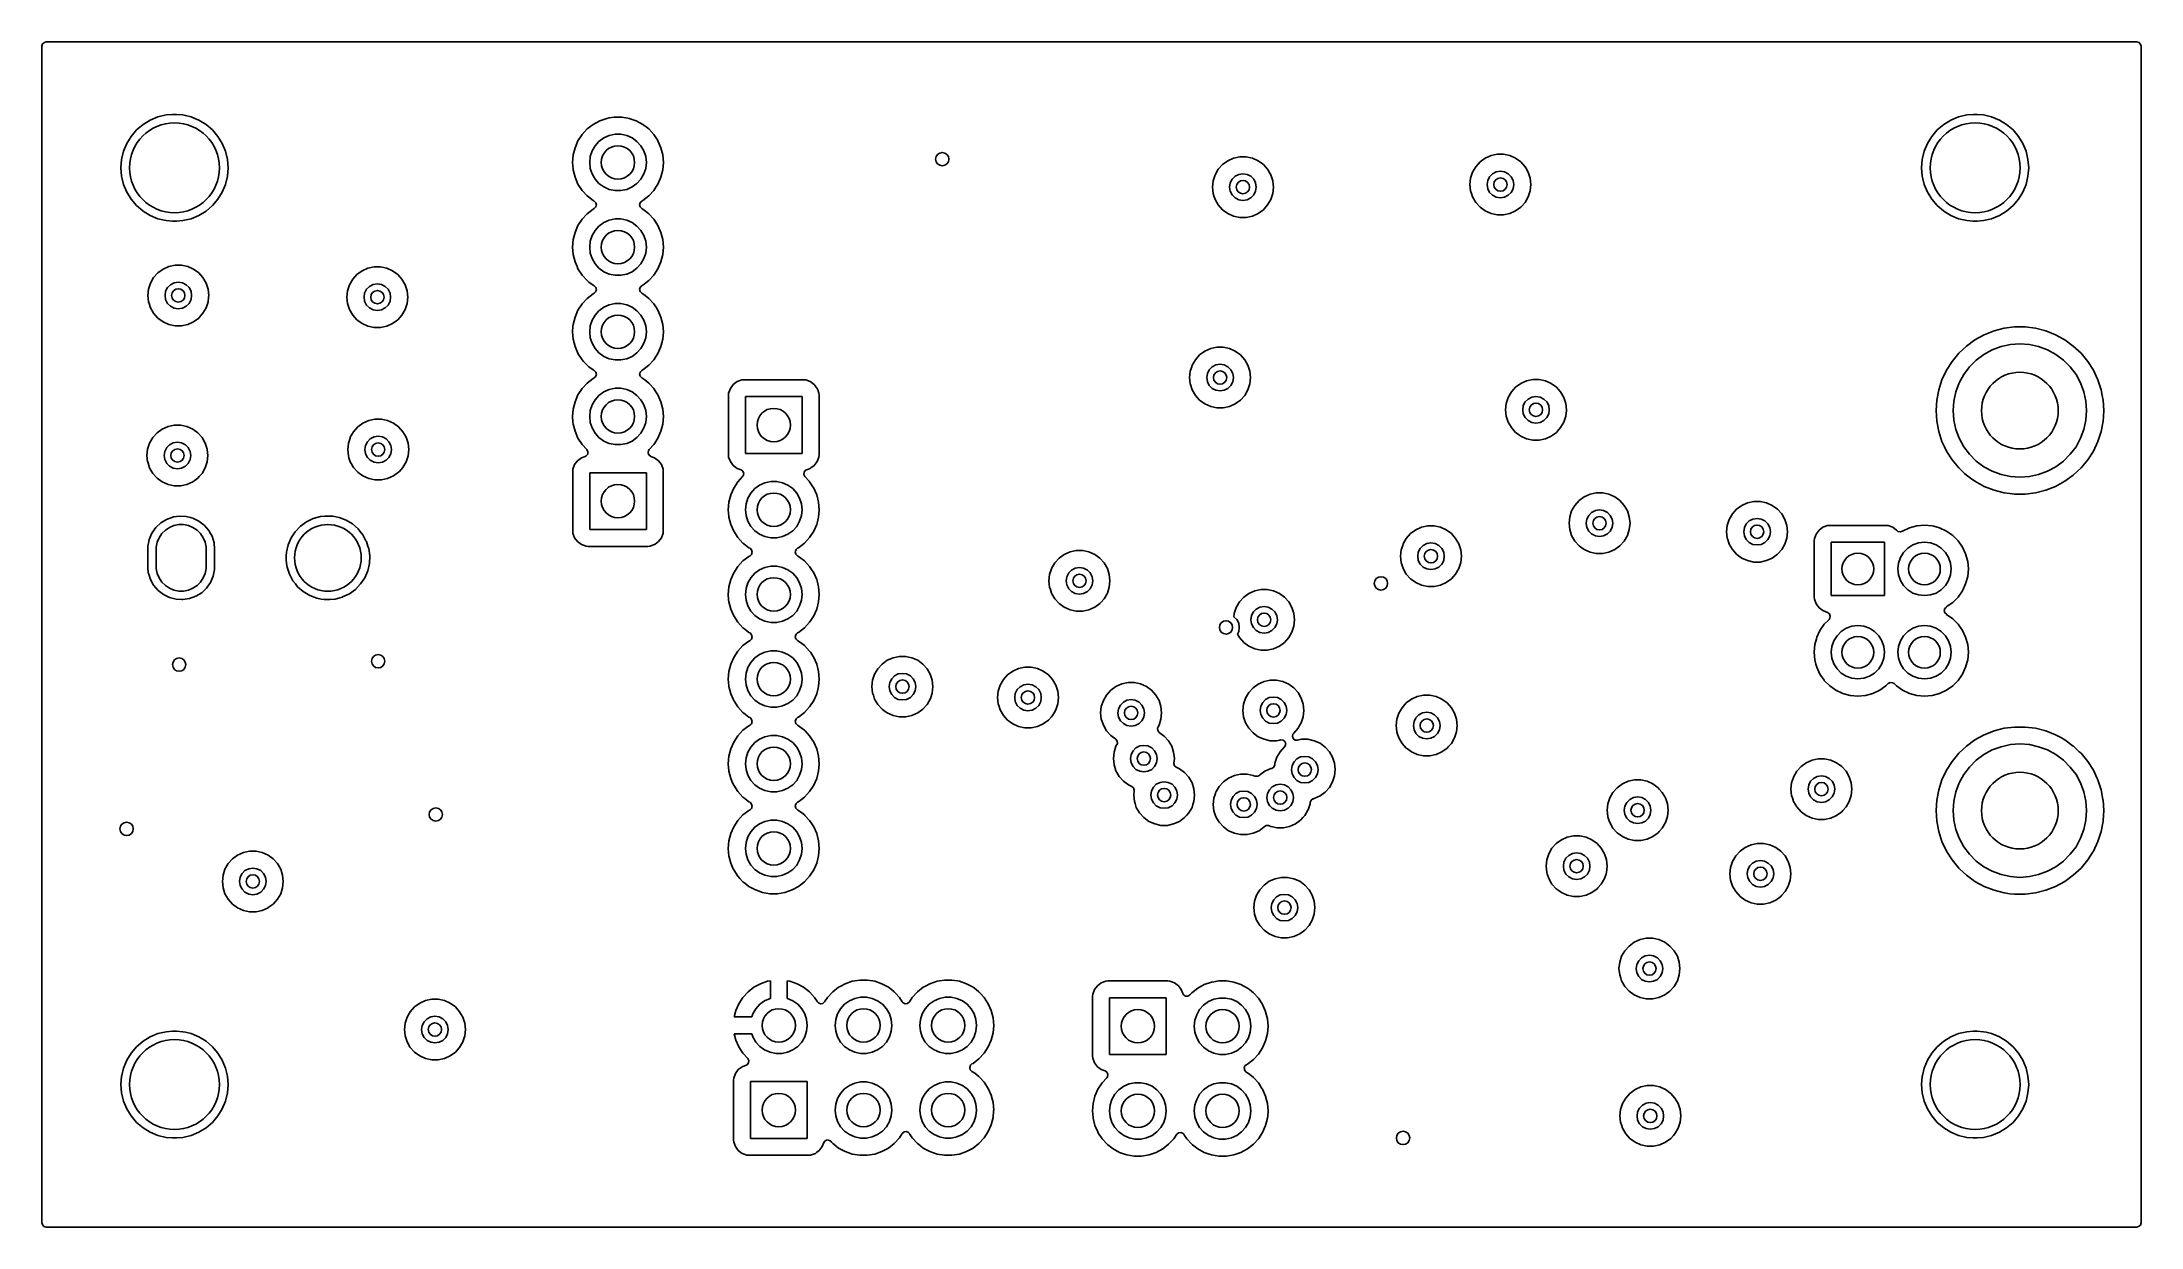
# Model space of a CAD drawing. Extents: x 4.69 to 7.16, y -3.99 to -2.59.
import ezdxf

# ---------------------------------------------------------------- set-up
doc = ezdxf.new("R2010")
doc.units = 0
doc.header["$MEASUREMENT"] = 0
doc.layers.add('BLACK', color=7, linetype='CONTINUOUS')

msp = doc.modelspace()

# ---------------------------------------------------------------- linework, layer by layer
at = {"layer": 'BLACK', "linetype": 'CONTINUOUS'}
for p, q in [((4.686, -2.5926), (4.6868, -2.5899)), ((4.686, -2.7362), (4.686, -2.5926)), ((4.6868, -2.5899), (4.6889, -2.5881)), ((4.6889, -2.5881), (4.691, -2.5876)), ((4.691, -2.5876), (7.1594, -2.5876)), ((7.1594, -2.5876), (7.1621, -2.5884)), ((7.1621, -2.5884), (7.1639, -2.5905)), ((7.1639, -2.5905), (7.1644, -2.5926)), ((7.1644, -2.5926), (7.1644, -3.9822)), ((4.823, -2.6761), (4.8138, -2.6799)), ((4.8326, -2.6738), (4.823, -2.6761)), ((4.84, -2.6732), (4.8326, -2.6738)), ((4.845, -2.6732), (4.84, -2.6732)), ((4.8524, -2.6738), (4.845, -2.6732)), ((4.8555, -2.6745), (4.8524, -2.6738)), ((4.8621, -2.6761), (4.8555, -2.6745)), ((4.8664, -2.6779), (4.8621, -2.6761)), ((5.3617, -2.6764), (5.3559, -2.6774)), ((5.3706, -2.6764), (5.3617, -2.6764)), ((5.3776, -2.6776), (5.3706, -2.6764)), ((6.949, -2.6761), (6.9398, -2.6799)), ((6.9586, -2.6738), (6.949, -2.6761)), ((6.966, -2.6732), (6.9586, -2.6738)), ((6.971, -2.6732), (6.966, -2.6732)), ((6.9784, -2.6738), (6.971, -2.6732)), ((6.9814, -2.6745), (6.9784, -2.6738)), ((6.988, -2.6761), (6.9814, -2.6745)), ((6.9924, -2.6779), (6.988, -2.6761)), ((4.7914, -2.6991), (4.7862, -2.7075)), ((4.7978, -2.6915), (4.7914, -2.6991)), ((4.7914, -2.6991), (4.7914, -2.6991)), ((4.8054, -2.6851), (4.7978, -2.6915)), ((4.8138, -2.6799), (4.8054, -2.6851)), ((4.8054, -2.6851), (4.8054, -2.6851)), ((4.8712, -2.6799), (4.8664, -2.6779)), ((4.8797, -2.6851), (4.8712, -2.6799)), ((4.8872, -2.6915), (4.8797, -2.6851)), ((4.8797, -2.6851), (4.8797, -2.6851)), ((4.8797, -2.6851), (4.8797, -2.6851)), ((4.8937, -2.6991), (4.8872, -2.6915)), ((4.8988, -2.7075), (4.8937, -2.6991)), ((4.8937, -2.6991), (4.8937, -2.6991)), ((5.3238, -2.697), (5.3189, -2.7044)), ((5.3298, -2.6904), (5.3238, -2.697)), ((5.3238, -2.697), (5.3238, -2.697)), ((5.3368, -2.685), (5.3298, -2.6904)), ((5.3446, -2.6808), (5.3368, -2.685)), ((5.3368, -2.685), (5.3368, -2.685)), ((5.3437, -2.7051), (5.3494, -2.7009)), ((5.353, -2.6779), (5.3446, -2.6808)), ((5.3446, -2.6808), (5.3446, -2.6808)), ((5.3494, -2.7009), (5.3558, -2.6981)), ((5.3559, -2.6774), (5.353, -2.6779)), ((5.353, -2.6779), (5.353, -2.6779)), ((5.3558, -2.6981), (5.3626, -2.6966)), ((5.3626, -2.6966), (5.3696, -2.6966)), ((5.3696, -2.6966), (5.3765, -2.6981)), ((5.3765, -2.6981), (5.3829, -2.7009)), ((5.3793, -2.6779), (5.3776, -2.6776)), ((5.3877, -2.6808), (5.3793, -2.6779)), ((5.3793, -2.6779), (5.3793, -2.6779)), ((5.3829, -2.7009), (5.3885, -2.7051)), ((5.3955, -2.685), (5.3877, -2.6808)), ((5.3877, -2.6808), (5.3877, -2.6808)), ((5.3877, -2.6808), (5.3877, -2.6808)), ((5.3993, -2.6879), (5.3955, -2.685)), ((5.4025, -2.6904), (5.3993, -2.6879)), ((5.4085, -2.697), (5.4025, -2.6904)), ((5.4131, -2.704), (5.4085, -2.697)), ((5.4085, -2.697), (5.4085, -2.697)), ((6.9174, -2.6991), (6.9122, -2.7075)), ((6.9238, -2.6915), (6.9174, -2.6991)), ((6.9174, -2.6991), (6.9174, -2.6991)), ((6.9314, -2.6851), (6.9238, -2.6915)), ((6.9398, -2.6799), (6.9314, -2.6851)), ((6.9314, -2.6851), (6.9314, -2.6851)), ((6.9972, -2.6799), (6.9924, -2.6779)), ((7.0057, -2.6851), (6.9972, -2.6799)), ((7.0132, -2.6915), (7.0057, -2.6851)), ((7.0057, -2.6851), (7.0057, -2.6851)), ((7.0057, -2.6851), (7.0057, -2.6851)), ((7.0196, -2.6991), (7.0132, -2.6915)), ((7.0248, -2.7075), (7.0196, -2.6991)), ((7.0196, -2.6991), (7.0196, -2.6991)), ((4.7805, -2.7248), (4.7801, -2.7263)), ((4.7824, -2.7167), (4.7805, -2.7248)), ((4.7862, -2.7075), (4.7824, -2.7167)), ((4.9026, -2.7167), (4.8988, -2.7075)), ((4.9049, -2.7263), (4.9026, -2.7167)), ((5.3132, -2.7211), (5.3125, -2.7299)), ((5.3154, -2.7125), (5.3132, -2.7211)), ((5.3132, -2.7211), (5.3132, -2.7211)), ((5.3132, -2.7211), (5.3132, -2.7211)), ((5.3189, -2.7044), (5.3154, -2.7125)), ((5.3154, -2.7125), (5.3154, -2.7125)), ((5.3327, -2.7299), (5.3334, -2.723)), ((5.3334, -2.723), (5.3356, -2.7163)), ((5.3356, -2.7163), (5.3391, -2.7103)), ((5.3391, -2.7103), (5.3437, -2.7051)), ((5.3885, -2.7051), (5.3932, -2.7103)), ((5.3932, -2.7103), (5.3967, -2.7163)), ((5.3967, -2.7163), (5.3989, -2.723)), ((5.3989, -2.723), (5.3996, -2.7299)), ((5.4133, -2.7044), (5.4131, -2.704)), ((5.4169, -2.7125), (5.4133, -2.7044)), ((5.4191, -2.7211), (5.4169, -2.7125)), ((5.4198, -2.7299), (5.4191, -2.7211)), ((6.0929, -2.7248), (6.086, -2.7279)), ((6.1002, -2.7232), (6.0929, -2.7248)), ((6.1078, -2.7232), (6.1002, -2.7232)), ((6.1151, -2.7248), (6.1078, -2.7232)), ((6.122, -2.7279), (6.1151, -2.7248)), ((6.39, -2.7249), (6.3839, -2.7293)), ((6.3969, -2.7218), (6.39, -2.7249)), ((6.4042, -2.7202), (6.3969, -2.7218)), ((6.4118, -2.7202), (6.4042, -2.7202)), ((6.4191, -2.7218), (6.4118, -2.7202)), ((6.426, -2.7249), (6.4191, -2.7218)), ((6.4321, -2.7293), (6.426, -2.7249)), ((6.9064, -2.7248), (6.9061, -2.7263)), ((6.9084, -2.7167), (6.9064, -2.7248)), ((6.9122, -2.7075), (6.9084, -2.7167)), ((7.0286, -2.7167), (7.0248, -2.7075)), ((7.0309, -2.7263), (7.0286, -2.7167)), ((4.686, -2.887), (4.686, -2.7362)), ((4.7801, -2.7263), (4.7793, -2.7362)), ((4.7793, -2.7362), (4.7801, -2.7461)), ((4.7801, -2.7461), (4.7808, -2.7492)), ((4.7808, -2.7492), (4.7824, -2.7558)), ((4.9026, -2.7558), (4.9049, -2.7461)), ((4.9057, -2.7362), (4.9049, -2.7263)), ((4.9049, -2.7461), (4.9057, -2.7362)), ((5.3125, -2.7299), (5.3131, -2.7379)), ((5.3131, -2.7379), (5.3132, -2.7388)), ((5.3132, -2.7388), (5.3154, -2.7473)), ((5.3154, -2.7473), (5.3154, -2.7473)), ((5.3154, -2.7473), (5.3189, -2.7555)), ((5.3334, -2.7369), (5.3327, -2.7299)), ((5.3356, -2.7435), (5.3334, -2.7369)), ((5.3391, -2.7496), (5.3356, -2.7435)), ((5.3437, -2.7548), (5.3391, -2.7496)), ((5.3932, -2.7496), (5.3885, -2.7548)), ((5.3967, -2.7435), (5.3932, -2.7496)), ((5.3989, -2.7369), (5.3967, -2.7435)), ((5.3996, -2.7299), (5.3989, -2.7369)), ((5.4133, -2.7555), (5.4169, -2.7473)), ((5.4169, -2.7473), (5.4191, -2.7388)), ((5.4191, -2.7388), (5.4198, -2.7299)), ((6.0711, -2.7444), (6.0688, -2.7515)), ((6.0749, -2.7379), (6.0711, -2.7444)), ((6.0711, -2.7444), (6.0711, -2.7444)), ((6.0799, -2.7323), (6.0749, -2.7379)), ((6.0749, -2.7379), (6.0749, -2.7379)), ((6.086, -2.7279), (6.0799, -2.7323)), ((6.089, -2.7541), (6.0913, -2.7497)), ((6.0913, -2.7497), (6.0947, -2.7463)), ((6.0947, -2.7463), (6.0991, -2.744)), ((6.0991, -2.744), (6.104, -2.7433)), ((6.104, -2.7433), (6.1089, -2.744)), ((6.1089, -2.744), (6.1133, -2.7463)), ((6.1133, -2.7463), (6.1167, -2.7497)), ((6.1167, -2.7497), (6.119, -2.7541)), ((6.1281, -2.7323), (6.122, -2.7279)), ((6.1331, -2.7379), (6.1281, -2.7323)), ((6.1369, -2.7444), (6.1331, -2.7379)), ((6.1331, -2.7379), (6.1331, -2.7379)), ((6.1331, -2.7379), (6.1331, -2.7379)), ((6.1392, -2.7515), (6.1369, -2.7444)), ((6.3728, -2.7485), (6.372, -2.756)), ((6.3751, -2.7414), (6.3728, -2.7485)), ((6.3789, -2.7349), (6.3751, -2.7414)), ((6.3751, -2.7414), (6.3751, -2.7414)), ((6.3839, -2.7293), (6.3789, -2.7349)), ((6.3789, -2.7349), (6.3789, -2.7349)), ((6.393, -2.7511), (6.3953, -2.7467)), ((6.3953, -2.7467), (6.3987, -2.7433)), ((6.3987, -2.7433), (6.4031, -2.741)), ((6.4031, -2.741), (6.408, -2.7403)), ((6.408, -2.7403), (6.4129, -2.741)), ((6.4129, -2.741), (6.4173, -2.7433)), ((6.4173, -2.7433), (6.4207, -2.7467)), ((6.4207, -2.7467), (6.423, -2.7511)), ((6.4371, -2.7349), (6.4321, -2.7293)), ((6.4379, -2.7362), (6.4371, -2.7349)), ((6.4371, -2.7349), (6.4371, -2.7349)), ((6.4371, -2.7349), (6.4371, -2.7349)), ((6.4409, -2.7414), (6.4379, -2.7362)), ((6.4432, -2.7485), (6.4409, -2.7414)), ((6.444, -2.756), (6.4432, -2.7485)), ((6.9061, -2.7263), (6.9053, -2.7362)), ((6.9053, -2.7362), (6.9061, -2.7461)), ((6.9061, -2.7461), (6.9068, -2.7492)), ((6.9068, -2.7492), (6.9084, -2.7558)), ((7.0286, -2.7558), (7.0309, -2.7461)), ((7.0317, -2.7362), (7.0309, -2.7263)), ((7.0309, -2.7461), (7.0317, -2.7362)), ((4.7824, -2.7558), (4.7824, -2.7558)), ((4.7824, -2.7558), (4.7862, -2.7649)), ((4.7862, -2.7649), (4.789, -2.7694)), ((4.789, -2.7694), (4.7914, -2.7734)), ((4.7914, -2.7734), (4.7914, -2.7734)), ((4.7914, -2.7734), (4.7978, -2.7809)), ((4.8872, -2.7809), (4.8937, -2.7734)), ((4.8937, -2.7734), (4.8988, -2.7649)), ((4.8988, -2.7649), (4.9026, -2.7558)), ((5.3189, -2.7555), (5.3238, -2.7629)), ((5.3238, -2.7629), (5.3238, -2.7629)), ((5.3238, -2.7629), (5.3298, -2.7694)), ((5.3298, -2.7694), (5.3314, -2.7706)), ((5.3314, -2.7706), (5.3368, -2.7748)), ((5.3368, -2.7748), (5.3381, -2.7756)), ((5.3381, -2.7756), (5.3401, -2.7775)), ((5.3494, -2.7589), (5.3437, -2.7548)), ((5.3558, -2.7617), (5.3494, -2.7589)), ((5.3626, -2.7632), (5.3558, -2.7617)), ((5.3696, -2.7632), (5.3626, -2.7632)), ((5.3765, -2.7617), (5.3696, -2.7632)), ((5.3829, -2.7589), (5.3765, -2.7617)), ((5.3885, -2.7548), (5.3829, -2.7589)), ((5.3926, -2.777), (5.3942, -2.7756)), ((5.3942, -2.7756), (5.3955, -2.7748)), ((5.3955, -2.7748), (5.4025, -2.7694)), ((5.4025, -2.7694), (5.4085, -2.7629)), ((5.4085, -2.7629), (5.411, -2.759)), ((5.411, -2.759), (5.4133, -2.7555)), ((6.0688, -2.7515), (6.068, -2.759)), ((6.068, -2.759), (6.0688, -2.7665)), ((6.0688, -2.7665), (6.0698, -2.7694)), ((6.0698, -2.7694), (6.0711, -2.7736)), ((6.0711, -2.7736), (6.0711, -2.7736)), ((6.0711, -2.7736), (6.0749, -2.7801)), ((6.0883, -2.759), (6.089, -2.7541)), ((6.089, -2.7639), (6.0883, -2.759)), ((6.0913, -2.7683), (6.089, -2.7639)), ((6.0947, -2.7717), (6.0913, -2.7683)), ((6.0991, -2.774), (6.0947, -2.7717)), ((6.104, -2.7747), (6.0991, -2.774)), ((6.1089, -2.774), (6.104, -2.7747)), ((6.1133, -2.7717), (6.1089, -2.774)), ((6.1167, -2.7683), (6.1133, -2.7717)), ((6.119, -2.7639), (6.1167, -2.7683)), ((6.119, -2.7541), (6.1197, -2.759)), ((6.1197, -2.759), (6.119, -2.7639)), ((6.1331, -2.7801), (6.1369, -2.7736)), ((6.1369, -2.7736), (6.1392, -2.7665)), ((6.1396, -2.756), (6.1392, -2.7515)), ((6.1392, -2.7665), (6.14, -2.759)), ((6.14, -2.759), (6.1396, -2.756)), ((6.372, -2.756), (6.3728, -2.7635)), ((6.3728, -2.7635), (6.3738, -2.7665)), ((6.3738, -2.7665), (6.3751, -2.7706)), ((6.3751, -2.7706), (6.3751, -2.7706)), ((6.3751, -2.7706), (6.3789, -2.7771)), ((6.3923, -2.756), (6.393, -2.7511)), ((6.393, -2.7609), (6.3923, -2.756)), ((6.3953, -2.7653), (6.393, -2.7609)), ((6.3987, -2.7687), (6.3953, -2.7653)), ((6.4031, -2.771), (6.3987, -2.7687)), ((6.408, -2.7717), (6.4031, -2.771)), ((6.4129, -2.771), (6.408, -2.7717)), ((6.4173, -2.7687), (6.4129, -2.771)), ((6.4207, -2.7653), (6.4173, -2.7687)), ((6.423, -2.7609), (6.4207, -2.7653)), ((6.423, -2.7511), (6.4237, -2.756)), ((6.4237, -2.756), (6.423, -2.7609)), ((6.4371, -2.7771), (6.4409, -2.7706)), ((6.4409, -2.7706), (6.4432, -2.7635)), ((6.4432, -2.7635), (6.444, -2.756)), ((6.9084, -2.7558), (6.9084, -2.7558)), ((6.9084, -2.7558), (6.9122, -2.7649)), ((6.9122, -2.7649), (6.9149, -2.7694)), ((6.9149, -2.7694), (6.9174, -2.7734)), ((6.9174, -2.7734), (6.9174, -2.7734)), ((6.9174, -2.7734), (6.9238, -2.7809)), ((7.0132, -2.7809), (7.0196, -2.7734)), ((7.0196, -2.7734), (7.0248, -2.7649)), ((7.0248, -2.7649), (7.0286, -2.7558)), ((4.7978, -2.7809), (4.8051, -2.7871)), ((4.8051, -2.7871), (4.8054, -2.7874)), ((4.8054, -2.7874), (4.8138, -2.7925)), ((4.8138, -2.7925), (4.823, -2.7963)), ((4.823, -2.7963), (4.8326, -2.7986)), ((4.8326, -2.7986), (4.84, -2.7992)), ((4.84, -2.7992), (4.84, -2.7992)), ((4.84, -2.7992), (4.845, -2.7992)), ((4.845, -2.7992), (4.8524, -2.7986)), ((4.845, -2.7992), (4.845, -2.7992)), ((4.8524, -2.7986), (4.8621, -2.7963)), ((4.8621, -2.7963), (4.8712, -2.7925)), ((4.8712, -2.7925), (4.8797, -2.7874)), ((4.8797, -2.7874), (4.8872, -2.7809)), ((5.3238, -2.797), (5.3189, -2.8044)), ((5.3298, -2.7904), (5.3238, -2.797)), ((5.3238, -2.797), (5.3238, -2.797)), ((5.3368, -2.785), (5.3298, -2.7904)), ((5.3381, -2.7843), (5.3368, -2.785)), ((5.3368, -2.785), (5.3368, -2.785)), ((5.3397, -2.7829), (5.3381, -2.7843)), ((5.3407, -2.7803), (5.3397, -2.7829)), ((5.3401, -2.7775), (5.3407, -2.7803)), ((5.3494, -2.8009), (5.3558, -2.7981)), ((5.3558, -2.7981), (5.3626, -2.7966)), ((5.3626, -2.7966), (5.3696, -2.7966)), ((5.3696, -2.7966), (5.3765, -2.7981)), ((5.3765, -2.7981), (5.3829, -2.8009)), ((5.3916, -2.7796), (5.3926, -2.777)), ((5.3922, -2.7823), (5.3916, -2.7796)), ((5.3942, -2.7843), (5.3922, -2.7823)), ((5.3955, -2.785), (5.3942, -2.7843)), ((5.3985, -2.7874), (5.3955, -2.785)), ((5.4025, -2.7904), (5.3985, -2.7874)), ((5.4085, -2.797), (5.4025, -2.7904)), ((5.41, -2.7992), (5.4085, -2.797)), ((5.4085, -2.797), (5.4085, -2.797)), ((5.4133, -2.8044), (5.41, -2.7992)), ((6.0749, -2.7801), (6.0749, -2.7801)), ((6.0749, -2.7801), (6.0799, -2.7857)), ((6.0799, -2.7857), (6.0799, -2.7857)), ((6.0799, -2.7857), (6.086, -2.7901)), ((6.086, -2.7901), (6.0929, -2.7932)), ((6.0929, -2.7932), (6.1002, -2.7948)), ((6.1002, -2.7948), (6.1078, -2.7948)), ((6.1078, -2.7948), (6.1151, -2.7932)), ((6.1151, -2.7932), (6.122, -2.7901)), ((6.122, -2.7901), (6.1281, -2.7857)), ((6.1281, -2.7857), (6.1294, -2.7843)), ((6.1294, -2.7843), (6.1331, -2.7801)), ((6.1331, -2.7801), (6.1331, -2.7801)), ((6.1331, -2.7801), (6.1331, -2.7801)), ((6.3789, -2.7771), (6.3789, -2.7771)), ((6.3789, -2.7771), (6.3839, -2.7827)), ((6.3839, -2.7827), (6.3839, -2.7827)), ((6.3839, -2.7827), (6.39, -2.7871)), ((6.39, -2.7871), (6.3969, -2.7902)), ((6.3969, -2.7902), (6.4042, -2.7918)), ((6.4042, -2.7918), (6.4118, -2.7918)), ((6.4118, -2.7918), (6.4191, -2.7902)), ((6.4191, -2.7902), (6.426, -2.7871)), ((6.426, -2.7871), (6.4321, -2.7827)), ((6.4321, -2.7827), (6.4324, -2.7823)), ((6.4324, -2.7823), (6.4371, -2.7771)), ((6.4371, -2.7771), (6.4371, -2.7771)), ((6.4371, -2.7771), (6.4371, -2.7771)), ((6.9238, -2.7809), (6.9311, -2.7871)), ((6.9311, -2.7871), (6.9314, -2.7874)), ((6.9314, -2.7874), (6.9398, -2.7925)), ((6.9398, -2.7925), (6.949, -2.7963)), ((6.949, -2.7963), (6.9586, -2.7986)), ((6.9586, -2.7986), (6.966, -2.7992)), ((6.966, -2.7992), (6.966, -2.7992)), ((6.966, -2.7992), (6.971, -2.7992)), ((6.971, -2.7992), (6.9784, -2.7986)), ((6.971, -2.7992), (6.971, -2.7992)), ((6.9784, -2.7986), (6.988, -2.7963)), ((6.988, -2.7963), (6.9972, -2.7925)), ((6.9972, -2.7925), (7.0057, -2.7874)), ((7.0057, -2.7874), (7.0132, -2.7809)), ((5.3132, -2.8211), (5.3125, -2.8299)), ((5.3154, -2.8125), (5.3132, -2.8211)), ((5.3189, -2.8044), (5.3154, -2.8125)), ((5.3154, -2.8125), (5.3154, -2.8125)), ((5.3327, -2.8299), (5.3334, -2.823)), ((5.3334, -2.823), (5.3356, -2.8163)), ((5.3356, -2.8163), (5.3391, -2.8103)), ((5.3391, -2.8103), (5.3437, -2.8051)), ((5.3437, -2.8051), (5.3494, -2.8009)), ((5.3829, -2.8009), (5.3885, -2.8051)), ((5.3885, -2.8051), (5.3932, -2.8103)), ((5.3932, -2.8103), (5.3967, -2.8163)), ((5.3967, -2.8163), (5.3989, -2.823)), ((5.3989, -2.823), (5.3996, -2.8299)), ((5.4169, -2.8125), (5.4133, -2.8044)), ((5.4191, -2.8211), (5.4169, -2.8125)), ((5.4198, -2.8299), (5.4191, -2.8211)), ((5.3125, -2.8299), (5.3132, -2.8388)), ((5.3132, -2.8388), (5.3154, -2.8473)), ((5.3154, -2.8473), (5.3154, -2.8473)), ((5.3154, -2.8473), (5.3154, -2.8473)), ((5.3154, -2.8473), (5.3178, -2.8528)), ((5.3334, -2.8369), (5.3327, -2.8299)), ((5.3356, -2.8435), (5.3334, -2.8369)), ((5.3391, -2.8496), (5.3356, -2.8435)), ((5.3437, -2.8548), (5.3391, -2.8496)), ((5.3932, -2.8496), (5.3885, -2.8548)), ((5.3967, -2.8435), (5.3932, -2.8496)), ((5.3989, -2.8369), (5.3967, -2.8435)), ((5.3996, -2.8299), (5.3989, -2.8369)), ((5.4133, -2.8555), (5.4169, -2.8473)), ((5.4169, -2.8473), (5.4191, -2.8388)), ((5.4191, -2.8388), (5.4198, -2.8299)), ((4.8141, -2.8724), (4.8118, -2.8795)), ((4.8179, -2.8659), (4.8141, -2.8724)), ((4.8141, -2.8724), (4.8141, -2.8724)), ((4.8229, -2.8603), (4.8179, -2.8659)), ((4.8179, -2.8659), (4.8179, -2.8659)), ((4.829, -2.8559), (4.8229, -2.8603)), ((4.8359, -2.8528), (4.829, -2.8559)), ((4.8343, -2.8777), (4.8377, -2.8743)), ((4.8432, -2.8512), (4.8359, -2.8528)), ((4.8377, -2.8743), (4.8421, -2.872)), ((4.8421, -2.872), (4.847, -2.8713)), ((4.8508, -2.8512), (4.8432, -2.8512)), ((4.847, -2.8713), (4.8519, -2.872)), ((4.8581, -2.8528), (4.8508, -2.8512)), ((4.8519, -2.872), (4.8563, -2.8743)), ((4.8563, -2.8743), (4.8597, -2.8777)), ((4.865, -2.8559), (4.8581, -2.8528)), ((4.8711, -2.8603), (4.865, -2.8559)), ((4.8761, -2.8659), (4.8711, -2.8603)), ((4.8799, -2.8724), (4.8761, -2.8659)), ((4.8761, -2.8659), (4.8761, -2.8659)), ((4.8761, -2.8659), (4.8761, -2.8659)), ((4.8822, -2.8795), (4.8799, -2.8724)), ((5.0491, -2.8744), (5.0468, -2.8815)), ((5.0529, -2.8679), (5.0491, -2.8744)), ((5.0491, -2.8744), (5.0491, -2.8744)), ((5.0579, -2.8623), (5.0529, -2.8679)), ((5.0529, -2.8679), (5.0529, -2.8679)), ((5.064, -2.8579), (5.0579, -2.8623)), ((5.0709, -2.8548), (5.064, -2.8579)), ((5.0782, -2.8532), (5.0709, -2.8548)), ((5.0727, -2.8763), (5.0771, -2.874)), ((5.0771, -2.874), (5.082, -2.8733)), ((5.0858, -2.8532), (5.0782, -2.8532)), ((5.082, -2.8733), (5.0869, -2.874)), ((5.0931, -2.8548), (5.0858, -2.8532)), ((5.0869, -2.874), (5.0913, -2.8763)), ((5.1, -2.8579), (5.0931, -2.8548)), ((5.1061, -2.8623), (5.1, -2.8579)), ((5.1111, -2.8679), (5.1061, -2.8623)), ((5.1149, -2.8744), (5.1111, -2.8679)), ((5.1111, -2.8679), (5.1111, -2.8679)), ((5.1111, -2.8679), (5.1111, -2.8679)), ((5.1172, -2.8815), (5.1149, -2.8744)), ((5.3178, -2.8528), (5.3189, -2.8555)), ((5.3189, -2.8555), (5.3238, -2.8629)), ((5.3238, -2.8629), (5.3238, -2.8629)), ((5.3238, -2.8629), (5.3298, -2.8694)), ((5.3298, -2.8694), (5.3319, -2.8711)), ((5.3319, -2.8711), (5.3368, -2.8748)), ((5.3494, -2.8589), (5.3437, -2.8548)), ((5.3558, -2.8617), (5.3494, -2.8589)), ((5.3626, -2.8632), (5.3558, -2.8617)), ((5.3696, -2.8632), (5.3626, -2.8632)), ((5.3765, -2.8617), (5.3696, -2.8632)), ((5.3829, -2.8589), (5.3765, -2.8617)), ((5.3885, -2.8548), (5.3829, -2.8589)), ((5.3955, -2.8748), (5.4025, -2.8694)), ((5.4025, -2.8694), (5.4085, -2.8629)), ((5.4085, -2.8629), (5.4133, -2.8555)), ((4.686, -3.0299), (4.686, -2.887)), ((4.8118, -2.8795), (4.811, -2.887)), ((4.811, -2.887), (4.8118, -2.8945)), ((4.8118, -2.8945), (4.8125, -2.8965)), ((4.8125, -2.8965), (4.8141, -2.9016)), ((4.8313, -2.887), (4.832, -2.8821)), ((4.832, -2.8919), (4.8313, -2.887)), ((4.832, -2.8821), (4.8343, -2.8777)), ((4.8343, -2.8963), (4.832, -2.8919)), ((4.8377, -2.8997), (4.8343, -2.8963)), ((4.8597, -2.8963), (4.8563, -2.8997)), ((4.8597, -2.8777), (4.862, -2.8821)), ((4.862, -2.8919), (4.8597, -2.8963)), ((4.862, -2.8821), (4.8627, -2.887)), ((4.8627, -2.887), (4.862, -2.8919)), ((4.8799, -2.9016), (4.8822, -2.8945)), ((4.883, -2.887), (4.8822, -2.8795)), ((4.8822, -2.8945), (4.8828, -2.889)), ((4.8828, -2.889), (4.883, -2.887)), ((5.0468, -2.8815), (5.046, -2.889)), ((5.046, -2.889), (5.0468, -2.8965)), ((5.0468, -2.8965), (5.048, -2.9001)), ((5.0663, -2.889), (5.067, -2.8841)), ((5.067, -2.8939), (5.0663, -2.889)), ((5.067, -2.8841), (5.0693, -2.8797)), ((5.0693, -2.8983), (5.067, -2.8939)), ((5.0693, -2.8797), (5.0727, -2.8763)), ((5.0727, -2.9017), (5.0693, -2.8983)), ((5.0913, -2.8763), (5.0947, -2.8797)), ((5.0947, -2.8983), (5.0913, -2.9017)), ((5.0947, -2.8797), (5.097, -2.8841)), ((5.097, -2.8939), (5.0947, -2.8983)), ((5.097, -2.8841), (5.0977, -2.889)), ((5.0977, -2.889), (5.097, -2.8939)), ((5.1149, -2.9036), (5.1172, -2.8965)), ((5.118, -2.889), (5.1172, -2.8815)), ((5.1172, -2.8965), (5.118, -2.889)), ((5.3238, -2.897), (5.3189, -2.9044)), ((5.3298, -2.8904), (5.3238, -2.897)), ((5.3238, -2.897), (5.3238, -2.897)), ((5.3368, -2.885), (5.3298, -2.8904)), ((5.3368, -2.8748), (5.3381, -2.8756)), ((5.3381, -2.8843), (5.3368, -2.885)), ((5.3368, -2.885), (5.3368, -2.885)), ((5.3381, -2.8756), (5.3401, -2.8775)), ((5.3397, -2.8829), (5.3381, -2.8843)), ((5.3407, -2.8803), (5.3397, -2.8829)), ((5.3401, -2.8775), (5.3407, -2.8803)), ((5.3494, -2.9009), (5.3558, -2.8981)), ((5.3558, -2.8981), (5.3626, -2.8966)), ((5.3626, -2.8966), (5.3696, -2.8966)), ((5.3696, -2.8966), (5.3765, -2.8981)), ((5.3765, -2.8981), (5.3829, -2.9009)), ((5.3916, -2.8796), (5.3926, -2.877)), ((5.3922, -2.8823), (5.3916, -2.8796)), ((5.3942, -2.8843), (5.3922, -2.8823)), ((5.3926, -2.877), (5.3942, -2.8756)), ((5.3942, -2.8756), (5.3955, -2.8748)), ((5.3955, -2.885), (5.3942, -2.8843)), ((5.3981, -2.887), (5.3955, -2.885)), ((5.4025, -2.8904), (5.3981, -2.887)), ((5.4085, -2.897), (5.4025, -2.8904)), ((5.4115, -2.9016), (5.4085, -2.897)), ((5.4085, -2.897), (5.4085, -2.897)), ((4.8141, -2.9016), (4.8141, -2.9016)), ((4.8141, -2.9016), (4.8179, -2.9081)), ((4.8179, -2.9081), (4.8179, -2.9081)), ((4.8179, -2.9081), (4.8229, -2.9137)), ((4.8229, -2.9137), (4.8229, -2.9137)), ((4.8229, -2.9137), (4.829, -2.9181)), ((4.829, -2.9181), (4.8359, -2.9212)), ((4.8359, -2.9212), (4.8432, -2.9228)), ((4.8421, -2.902), (4.8377, -2.8997)), ((4.847, -2.9027), (4.8421, -2.902)), ((4.8432, -2.9228), (4.8508, -2.9228)), ((4.8519, -2.902), (4.847, -2.9027)), ((4.8508, -2.9228), (4.8581, -2.9212)), ((4.8563, -2.8997), (4.8519, -2.902)), ((4.8581, -2.9212), (4.865, -2.9181)), ((4.865, -2.9181), (4.8711, -2.9137)), ((4.8711, -2.9137), (4.8722, -2.9125)), ((4.8722, -2.9125), (4.8761, -2.9081)), ((4.8761, -2.9081), (4.8799, -2.9016)), ((4.8761, -2.9081), (4.8761, -2.9081)), ((4.8761, -2.9081), (4.8761, -2.9081)), ((5.048, -2.9001), (5.0491, -2.9036)), ((5.0491, -2.9036), (5.0491, -2.9036)), ((5.0491, -2.9036), (5.0529, -2.9101)), ((5.0529, -2.9101), (5.0529, -2.9101)), ((5.0529, -2.9101), (5.0579, -2.9157)), ((5.0579, -2.9157), (5.0579, -2.9157)), ((5.0579, -2.9157), (5.064, -2.9201)), ((5.064, -2.9201), (5.0709, -2.9232)), ((5.0709, -2.9232), (5.0782, -2.9248)), ((5.0771, -2.904), (5.0727, -2.9017)), ((5.082, -2.9047), (5.0771, -2.904)), ((5.0869, -2.904), (5.082, -2.9047)), ((5.0858, -2.9248), (5.0931, -2.9232)), ((5.0913, -2.9017), (5.0869, -2.904)), ((5.0931, -2.9232), (5.1, -2.9201)), ((5.1, -2.9201), (5.1061, -2.9157)), ((5.1061, -2.9157), (5.1111, -2.9101)), ((5.1061, -2.9157), (5.1061, -2.9157)), ((5.1111, -2.9101), (5.1149, -2.9036)), ((5.1111, -2.9101), (5.1111, -2.9101)), ((5.1111, -2.9101), (5.1111, -2.9101)), ((5.313, -2.9232), (5.3125, -2.9299)), ((5.3132, -2.9211), (5.313, -2.9232)), ((5.3154, -2.9125), (5.3132, -2.9211)), ((5.3132, -2.9211), (5.3132, -2.9211)), ((5.3132, -2.9211), (5.3132, -2.9211)), ((5.3189, -2.9044), (5.3154, -2.9125)), ((5.3154, -2.9125), (5.3154, -2.9125)), ((5.3327, -2.9299), (5.3334, -2.923)), ((5.3334, -2.923), (5.3356, -2.9163)), ((5.3356, -2.9163), (5.3391, -2.9103)), ((5.3391, -2.9103), (5.3437, -2.9051)), ((5.3437, -2.9051), (5.3494, -2.9009)), ((5.3829, -2.9009), (5.3885, -2.9051)), ((5.3885, -2.9051), (5.3932, -2.9103)), ((5.3932, -2.9103), (5.3967, -2.9163)), ((5.3967, -2.9163), (5.3989, -2.923)), ((5.3989, -2.923), (5.3996, -2.9299)), ((5.4133, -2.9044), (5.4115, -2.9016)), ((5.4169, -2.9125), (5.4133, -2.9044)), ((5.4191, -2.9211), (5.4169, -2.9125)), ((5.4198, -2.9299), (5.4191, -2.9211)), ((7.0151, -2.9242), (7.0028, -2.9258)), ((7.0276, -2.9242), (7.0151, -2.9242)), ((7.0151, -2.9242), (7.0151, -2.9242)), ((7.0151, -2.9242), (7.0151, -2.9242)), ((7.0399, -2.9258), (7.0276, -2.9242)), ((7.0276, -2.9242), (7.0276, -2.9242)), ((7.0276, -2.9242), (7.0276, -2.9242)), ((5.0782, -2.9248), (5.0858, -2.9248)), ((5.3125, -2.9299), (5.3132, -2.9388)), ((5.3132, -2.9388), (5.3154, -2.9473)), ((5.3154, -2.9473), (5.3154, -2.9473)), ((5.3154, -2.9473), (5.3154, -2.9473)), ((5.3154, -2.9473), (5.3188, -2.9553)), ((5.3334, -2.9369), (5.3327, -2.9299)), ((5.3356, -2.9435), (5.3334, -2.9369)), ((5.3391, -2.9496), (5.3356, -2.9435)), ((5.3967, -2.9435), (5.3932, -2.9496)), ((5.3989, -2.9369), (5.3967, -2.9435)), ((5.3996, -2.9299), (5.3989, -2.9369)), ((5.4133, -2.9555), (5.4169, -2.9473)), ((5.4169, -2.9473), (5.4191, -2.9388)), ((5.4191, -2.9388), (5.4198, -2.9299)), ((6.0732, -2.9482), (6.0659, -2.9498)), ((6.0808, -2.9482), (6.0732, -2.9482)), ((6.0881, -2.9498), (6.0808, -2.9482)), ((6.9583, -2.9467), (6.9492, -2.9553)), ((6.9683, -2.9394), (6.9583, -2.9467)), ((6.9583, -2.9467), (6.9583, -2.9467)), ((6.9792, -2.9335), (6.9683, -2.9394)), ((6.9908, -2.9289), (6.9792, -2.9335)), ((6.9886, -2.9514), (6.9992, -2.9474)), ((7.0028, -2.9258), (6.9908, -2.9289)), ((6.9992, -2.9474), (7.0101, -2.9451)), ((7.0101, -2.9451), (7.0213, -2.9443)), ((7.0213, -2.9443), (7.0325, -2.9451)), ((7.0325, -2.9451), (7.0435, -2.9474)), ((7.0519, -2.9289), (7.0399, -2.9258)), ((7.0399, -2.9258), (7.0399, -2.9258)), ((7.0399, -2.9258), (7.0399, -2.9258)), ((7.0399, -2.9258), (7.0399, -2.9258)), ((7.0435, -2.9474), (7.054, -2.9514)), ((7.0635, -2.9335), (7.0519, -2.9289)), ((7.0727, -2.9385), (7.0635, -2.9335)), ((7.0744, -2.9394), (7.0727, -2.9385)), ((7.0844, -2.9467), (7.0744, -2.9394)), ((7.0935, -2.9553), (7.0844, -2.9467)), ((5.3188, -2.9553), (5.3189, -2.9555)), ((5.3189, -2.9555), (5.3238, -2.9629)), ((5.3238, -2.9629), (5.3238, -2.9629)), ((5.3238, -2.9629), (5.3256, -2.9648)), ((5.3256, -2.9648), (5.3298, -2.9694)), ((5.3298, -2.9694), (5.3298, -2.9694)), ((5.3298, -2.9694), (5.3319, -2.9711)), ((5.3319, -2.9711), (5.3368, -2.9748)), ((5.3437, -2.9548), (5.3391, -2.9496)), ((5.3494, -2.9589), (5.3437, -2.9548)), ((5.3558, -2.9617), (5.3494, -2.9589)), ((5.3626, -2.9632), (5.3558, -2.9617)), ((5.3696, -2.9632), (5.3626, -2.9632)), ((5.3765, -2.9617), (5.3696, -2.9632)), ((5.3829, -2.9589), (5.3765, -2.9617)), ((5.3885, -2.9548), (5.3829, -2.9589)), ((5.3932, -2.9496), (5.3885, -2.9548)), ((5.3955, -2.9748), (5.4025, -2.9694)), ((5.4025, -2.9694), (5.4085, -2.9629)), ((5.4085, -2.9629), (5.4133, -2.9555)), ((6.0436, -2.9711), (6.0418, -2.9765)), ((6.0441, -2.9694), (6.0436, -2.9711)), ((6.0479, -2.9629), (6.0441, -2.9694)), ((6.0441, -2.9694), (6.0441, -2.9694)), ((6.0529, -2.9573), (6.0479, -2.9629)), ((6.0479, -2.9629), (6.0479, -2.9629)), ((6.059, -2.9529), (6.0529, -2.9573)), ((6.0659, -2.9498), (6.059, -2.9529)), ((6.0643, -2.9747), (6.0677, -2.9713)), ((6.0677, -2.9713), (6.0721, -2.969)), ((6.0721, -2.969), (6.077, -2.9683)), ((6.077, -2.9683), (6.0819, -2.969)), ((6.0819, -2.969), (6.0863, -2.9713)), ((6.0863, -2.9713), (6.0897, -2.9747)), ((6.095, -2.9529), (6.0881, -2.9498)), ((6.1011, -2.9573), (6.095, -2.9529)), ((6.1061, -2.9629), (6.1011, -2.9573)), ((6.1099, -2.9694), (6.1061, -2.9629)), ((6.1061, -2.9629), (6.1061, -2.9629)), ((6.1061, -2.9629), (6.1061, -2.9629)), ((6.1122, -2.9765), (6.1099, -2.9694)), ((6.9413, -2.9648), (6.9346, -2.9753)), ((6.9492, -2.9553), (6.9413, -2.9648)), ((6.9551, -2.9804), (6.9618, -2.9714)), ((6.9618, -2.9714), (6.9698, -2.9635)), ((6.9698, -2.9635), (6.9788, -2.9568)), ((6.9788, -2.9568), (6.9886, -2.9514)), ((7.054, -2.9514), (7.0639, -2.9568)), ((7.0639, -2.9568), (7.0729, -2.9635)), ((7.0729, -2.9635), (7.0808, -2.9714)), ((7.0808, -2.9714), (7.0876, -2.9804)), ((7.1014, -2.9648), (7.0935, -2.9553)), ((7.1081, -2.9753), (7.1014, -2.9648)), ((5.3238, -2.997), (5.3189, -3.0044)), ((5.3298, -2.9904), (5.3238, -2.997)), ((5.3238, -2.997), (5.3238, -2.997)), ((5.3368, -2.985), (5.3298, -2.9904)), ((5.3368, -2.9748), (5.3381, -2.9756)), ((5.3381, -2.9843), (5.3368, -2.985)), ((5.3368, -2.985), (5.3368, -2.985)), ((5.3381, -2.9756), (5.3401, -2.9775)), ((5.3397, -2.9829), (5.3381, -2.9843)), ((5.3407, -2.9803), (5.3397, -2.9829)), ((5.3401, -2.9775), (5.3407, -2.9803)), ((5.3494, -3.0009), (5.3558, -2.9981)), ((5.3558, -2.9981), (5.3626, -2.9966)), ((5.3626, -2.9966), (5.3696, -2.9966)), ((5.3696, -2.9966), (5.3765, -2.9981)), ((5.3765, -2.9981), (5.3829, -3.0009)), ((5.3916, -2.9796), (5.3926, -2.977)), ((5.3922, -2.9823), (5.3916, -2.9796)), ((5.3939, -2.984), (5.3922, -2.9823)), ((5.3926, -2.977), (5.3942, -2.9756)), ((5.3942, -2.9843), (5.3939, -2.984)), ((5.3942, -2.9756), (5.3955, -2.9748)), ((5.3955, -2.985), (5.3942, -2.9843)), ((5.3978, -2.9868), (5.3955, -2.985)), ((5.4025, -2.9904), (5.3978, -2.9868)), ((5.4034, -2.9915), (5.4025, -2.9904)), ((5.4025, -2.9904), (5.4025, -2.9904)), ((5.4025, -2.9904), (5.4025, -2.9904)), ((5.4085, -2.997), (5.4034, -2.9915)), ((5.411, -3.0009), (5.4085, -2.997)), ((5.4085, -2.997), (5.4085, -2.997)), ((5.4988, -2.9968), (5.4968, -3.0022)), ((5.5022, -2.9922), (5.4988, -2.9968)), ((5.4988, -2.9968), (5.4988, -2.9968)), ((5.5068, -2.9888), (5.5022, -2.9922)), ((5.5122, -2.9868), (5.5068, -2.9888)), ((5.5068, -2.9888), (5.5068, -2.9888)), ((5.5146, -2.9865), (5.5122, -2.9868)), ((5.5122, -2.9868), (5.5122, -2.9868)), ((5.5854, -2.9865), (5.5146, -2.9865)), ((5.5146, -2.9865), (5.5146, -2.9865)), ((5.5878, -2.9868), (5.5854, -2.9865)), ((5.5854, -2.9865), (5.5854, -2.9865)), ((5.5932, -2.9888), (5.5878, -2.9868)), ((5.5878, -2.9868), (5.5878, -2.9868)), ((5.5978, -2.9922), (5.5932, -2.9888)), ((5.5932, -2.9888), (5.5932, -2.9888)), ((5.6012, -2.9968), (5.5978, -2.9922)), ((5.6019, -2.9986), (5.6012, -2.9968)), ((5.6012, -2.9968), (5.6012, -2.9968)), ((5.6012, -2.9968), (5.6012, -2.9968)), ((5.6032, -3.0022), (5.6019, -2.9986)), ((6.0418, -2.9765), (6.041, -2.984)), ((6.041, -2.984), (6.0418, -2.9915)), ((6.0418, -2.9915), (6.0421, -2.9922)), ((6.0421, -2.9922), (6.0441, -2.9986)), ((6.0441, -2.9986), (6.0441, -2.9986)), ((6.0441, -2.9986), (6.0479, -3.0051)), ((6.0613, -2.984), (6.062, -2.9791)), ((6.062, -2.9889), (6.0613, -2.984)), ((6.062, -2.9791), (6.0643, -2.9747)), ((6.0643, -2.9933), (6.062, -2.9889)), ((6.0677, -2.9967), (6.0643, -2.9933)), ((6.0721, -2.999), (6.0677, -2.9967)), ((6.0863, -2.9967), (6.0819, -2.999)), ((6.0897, -2.9933), (6.0863, -2.9967)), ((6.0897, -2.9747), (6.092, -2.9791)), ((6.092, -2.9889), (6.0897, -2.9933)), ((6.092, -2.9791), (6.0927, -2.984)), ((6.0927, -2.984), (6.092, -2.9889)), ((6.1061, -3.0051), (6.1099, -2.9986)), ((6.1099, -2.9986), (6.1122, -2.9915)), ((6.113, -2.984), (6.1122, -2.9765)), ((6.1122, -2.9915), (6.113, -2.984)), ((6.4259, -2.9953), (6.4209, -3.0009)), ((6.432, -2.9909), (6.4259, -2.9953)), ((6.4389, -2.9878), (6.432, -2.9909)), ((6.4462, -2.9862), (6.4389, -2.9878)), ((6.4538, -2.9862), (6.4462, -2.9862)), ((6.4611, -2.9878), (6.4538, -2.9862)), ((6.468, -2.9909), (6.4611, -2.9878)), ((6.4741, -2.9953), (6.468, -2.9909)), ((6.4791, -3.0009), (6.4741, -2.9953)), ((6.9255, -2.9984), (6.9232, -3.0106)), ((6.9293, -2.9866), (6.9255, -2.9984)), ((6.9255, -2.9984), (6.9255, -2.9984)), ((6.9346, -2.9753), (6.9293, -2.9866)), ((6.9293, -2.9866), (6.9293, -2.9866)), ((6.9346, -2.9753), (6.9346, -2.9753)), ((6.9458, -3.0008), (6.9497, -2.9903)), ((6.9497, -2.9903), (6.9551, -2.9804)), ((7.0876, -2.9804), (7.093, -2.9903)), ((7.093, -2.9903), (7.0969, -3.0008)), ((7.1113, -2.9823), (7.1081, -2.9753)), ((7.1081, -2.9753), (7.1081, -2.9753)), ((7.1133, -2.9866), (7.1113, -2.9823)), ((7.1149, -2.9915), (7.1133, -2.9866)), ((7.1133, -2.9866), (7.1133, -2.9866)), ((7.1172, -2.9984), (7.1149, -2.9915)), ((7.1185, -3.0051), (7.1172, -2.9984)), ((5.3132, -3.0211), (5.3125, -3.0299)), ((5.3154, -3.0125), (5.3132, -3.0211)), ((5.3132, -3.0211), (5.3132, -3.0211)), ((5.3132, -3.0211), (5.3132, -3.0211)), ((5.3189, -3.0044), (5.3154, -3.0125)), ((5.3154, -3.0125), (5.3154, -3.0125)), ((5.3327, -3.0299), (5.3334, -3.023)), ((5.3334, -3.023), (5.3356, -3.0163)), ((5.3356, -3.0163), (5.3391, -3.0103)), ((5.3391, -3.0103), (5.3437, -3.0051)), ((5.3437, -3.0051), (5.3494, -3.0009)), ((5.3829, -3.0009), (5.3885, -3.0051)), ((5.3885, -3.0051), (5.3932, -3.0103)), ((5.3932, -3.0103), (5.3967, -3.0163)), ((5.3967, -3.0163), (5.3989, -3.023)), ((5.3989, -3.023), (5.3996, -3.0299)), ((5.4133, -3.0044), (5.411, -3.0009)), ((5.4169, -3.0125), (5.4133, -3.0044)), ((5.4191, -3.0211), (5.4169, -3.0125)), ((5.4198, -3.0299), (5.4191, -3.0211)), ((5.4968, -3.0022), (5.4965, -3.0046)), ((5.4965, -3.0046), (5.4965, -3.0754)), ((5.4968, -3.0022), (5.4968, -3.0022)), ((5.5165, -3.0735), (5.5165, -3.0065)), ((5.5165, -3.0065), (5.5835, -3.0065)), ((5.5835, -3.0065), (5.5835, -3.0735)), ((5.6035, -3.0046), (5.6032, -3.0022)), ((5.6032, -3.0022), (5.6032, -3.0022)), ((5.6035, -3.022), (5.6035, -3.0046)), ((5.6035, -3.0046), (5.6035, -3.0046)), ((5.6035, -3.0754), (5.6035, -3.022)), ((6.0479, -3.0051), (6.0479, -3.0051)), ((6.0479, -3.0051), (6.0529, -3.0107)), ((6.0529, -3.0107), (6.0529, -3.0107)), ((6.0529, -3.0107), (6.059, -3.0151)), ((6.059, -3.0151), (6.0659, -3.0182)), ((6.0659, -3.0182), (6.0732, -3.0198)), ((6.077, -2.9997), (6.0721, -2.999)), ((6.0732, -3.0198), (6.0808, -3.0198)), ((6.0819, -2.999), (6.077, -2.9997)), ((6.0808, -3.0198), (6.0881, -3.0182)), ((6.0881, -3.0182), (6.095, -3.0151)), ((6.095, -3.0151), (6.1011, -3.0107)), ((6.1011, -3.0107), (6.1012, -3.0106)), ((6.1012, -3.0106), (6.1061, -3.0051)), ((6.1061, -3.0051), (6.1061, -3.0051)), ((6.1061, -3.0051), (6.1061, -3.0051)), ((6.4148, -3.0145), (6.414, -3.022)), ((6.414, -3.022), (6.4148, -3.0295)), ((6.4171, -3.0074), (6.4148, -3.0145)), ((6.4209, -3.0009), (6.4171, -3.0074)), ((6.4171, -3.0074), (6.4171, -3.0074)), ((6.4209, -3.0009), (6.4209, -3.0009)), ((6.4343, -3.022), (6.435, -3.0171)), ((6.435, -3.0269), (6.4343, -3.022)), ((6.435, -3.0171), (6.4373, -3.0127)), ((6.4373, -3.0127), (6.4407, -3.0093)), ((6.4407, -3.0093), (6.4451, -3.007)), ((6.4451, -3.007), (6.45, -3.0063)), ((6.45, -3.0063), (6.4549, -3.007)), ((6.4549, -3.007), (6.4593, -3.0093)), ((6.4593, -3.0093), (6.4627, -3.0127)), ((6.4627, -3.0127), (6.465, -3.0171)), ((6.465, -3.0171), (6.4657, -3.022)), ((6.4657, -3.022), (6.465, -3.0269)), ((6.4829, -3.0074), (6.4791, -3.0009)), ((6.4791, -3.0009), (6.4791, -3.0009)), ((6.4791, -3.0009), (6.4791, -3.0009)), ((6.4852, -3.0145), (6.4829, -3.0074)), ((6.486, -3.022), (6.4852, -3.0145)), ((6.4852, -3.0295), (6.4859, -3.023)), ((6.4859, -3.023), (6.486, -3.022)), ((6.9232, -3.0106), (6.9224, -3.023)), ((6.9224, -3.023), (6.9224, -3.023)), ((6.9224, -3.023), (6.9232, -3.0354)), ((6.9232, -3.0106), (6.9232, -3.0106)), ((6.9426, -3.023), (6.9434, -3.0118)), ((6.9434, -3.0342), (6.9426, -3.023)), ((6.9434, -3.0118), (6.9458, -3.0008)), ((7.0969, -3.0008), (7.0993, -3.0118)), ((7.0993, -3.0118), (7.1001, -3.023)), ((7.1001, -3.023), (7.0993, -3.0342)), ((7.1195, -3.0106), (7.1185, -3.0051)), ((7.1203, -3.023), (7.1195, -3.0106)), ((7.1195, -3.0106), (7.1195, -3.0106)), ((7.1199, -3.0299), (7.1203, -3.023)), ((7.1203, -3.023), (7.1203, -3.023)), ((4.686, -3.076), (4.686, -3.0299)), ((4.828, -3.0449), (4.8219, -3.0493)), ((4.8349, -3.0418), (4.828, -3.0449)), ((4.8422, -3.0402), (4.8349, -3.0418)), ((4.8498, -3.0402), (4.8422, -3.0402)), ((4.8571, -3.0418), (4.8498, -3.0402)), ((4.864, -3.0449), (4.8571, -3.0418)), ((4.8701, -3.0493), (4.864, -3.0449)), ((5.0539, -3.0479), (5.0501, -3.0544)), ((5.0589, -3.0423), (5.0539, -3.0479)), ((5.0539, -3.0479), (5.0539, -3.0479)), ((5.065, -3.0379), (5.0589, -3.0423)), ((5.0719, -3.0348), (5.065, -3.0379)), ((5.0792, -3.0332), (5.0719, -3.0348)), ((5.0868, -3.0332), (5.0792, -3.0332)), ((5.0941, -3.0348), (5.0868, -3.0332)), ((5.101, -3.0379), (5.0941, -3.0348)), ((5.1071, -3.0423), (5.101, -3.0379)), ((5.1121, -3.0479), (5.1071, -3.0423)), ((5.1159, -3.0544), (5.1121, -3.0479)), ((5.1121, -3.0479), (5.1121, -3.0479)), ((5.1121, -3.0479), (5.1121, -3.0479)), ((5.3125, -3.0299), (5.313, -3.0366)), ((5.313, -3.0366), (5.3132, -3.0388)), ((5.3132, -3.0388), (5.3154, -3.0473)), ((5.3154, -3.0473), (5.3154, -3.0473)), ((5.3154, -3.0473), (5.3154, -3.0473)), ((5.3154, -3.0473), (5.3189, -3.0555)), ((5.3334, -3.0369), (5.3327, -3.0299)), ((5.3356, -3.0435), (5.3334, -3.0369)), ((5.3391, -3.0496), (5.3356, -3.0435)), ((5.3967, -3.0435), (5.3932, -3.0496)), ((5.3989, -3.0369), (5.3967, -3.0435)), ((5.3996, -3.0299), (5.3989, -3.0369)), ((5.4133, -3.0555), (5.4169, -3.0473)), ((5.4169, -3.0473), (5.4191, -3.0388)), ((5.4191, -3.0388), (5.4198, -3.0299)), ((6.4148, -3.0295), (6.416, -3.0331)), ((6.416, -3.0331), (6.4171, -3.0366)), ((6.4171, -3.0366), (6.4171, -3.0366)), ((6.4171, -3.0366), (6.4209, -3.0431)), ((6.4209, -3.0431), (6.4209, -3.0431)), ((6.4209, -3.0431), (6.4259, -3.0487)), ((6.4373, -3.0313), (6.435, -3.0269)), ((6.4407, -3.0347), (6.4373, -3.0313)), ((6.4451, -3.037), (6.4407, -3.0347)), ((6.45, -3.0377), (6.4451, -3.037)), ((6.4549, -3.037), (6.45, -3.0377)), ((6.4593, -3.0347), (6.4549, -3.037)), ((6.4627, -3.0313), (6.4593, -3.0347)), ((6.465, -3.0269), (6.4627, -3.0313)), ((6.4741, -3.0487), (6.4753, -3.0473)), ((6.4753, -3.0473), (6.4791, -3.0431)), ((6.4791, -3.0431), (6.4829, -3.0366)), ((6.4791, -3.0431), (6.4791, -3.0431)), ((6.4791, -3.0431), (6.4791, -3.0431)), ((6.4829, -3.0366), (6.4852, -3.0295)), ((6.9232, -3.0354), (6.9232, -3.0354)), ((6.9232, -3.0354), (6.9255, -3.0476)), ((6.9255, -3.0476), (6.9255, -3.0476)), ((6.9255, -3.0476), (6.9293, -3.0594)), ((6.9458, -3.0452), (6.9434, -3.0342)), ((6.9497, -3.0557), (6.9458, -3.0452)), ((7.0969, -3.0452), (7.093, -3.0557)), ((7.0993, -3.0342), (7.0969, -3.0452)), ((7.1133, -3.0594), (7.1172, -3.0476)), ((7.1172, -3.0476), (7.1195, -3.0354)), ((7.1195, -3.0354), (7.1199, -3.0299)), ((4.8108, -3.0685), (4.81, -3.076)), ((4.8131, -3.0614), (4.8108, -3.0685)), ((4.8169, -3.0549), (4.8131, -3.0614)), ((4.8131, -3.0614), (4.8131, -3.0614)), ((4.8219, -3.0493), (4.8169, -3.0549)), ((4.8169, -3.0549), (4.8169, -3.0549)), ((4.8303, -3.076), (4.831, -3.0711)), ((4.831, -3.0711), (4.8333, -3.0667)), ((4.8333, -3.0667), (4.8367, -3.0633)), ((4.8367, -3.0633), (4.8411, -3.061)), ((4.8411, -3.061), (4.846, -3.0603)), ((4.846, -3.0603), (4.8509, -3.061)), ((4.8509, -3.061), (4.8553, -3.0633)), ((4.8553, -3.0633), (4.8587, -3.0667)), ((4.8587, -3.0667), (4.861, -3.0711)), ((4.861, -3.0711), (4.8617, -3.076)), ((4.8751, -3.0549), (4.8701, -3.0493)), ((4.8789, -3.0614), (4.8751, -3.0549)), ((4.8751, -3.0549), (4.8751, -3.0549)), ((4.8751, -3.0549), (4.8751, -3.0549)), ((4.8812, -3.0685), (4.8789, -3.0614)), ((4.8812, -3.069), (4.8812, -3.0685)), ((4.882, -3.076), (4.8812, -3.069)), ((5.0478, -3.0615), (5.047, -3.069)), ((5.047, -3.069), (5.0478, -3.0765)), ((5.0498, -3.0555), (5.0478, -3.0615)), ((5.0501, -3.0544), (5.0498, -3.0555)), ((5.0501, -3.0544), (5.0501, -3.0544)), ((5.0673, -3.069), (5.068, -3.0641)), ((5.068, -3.0739), (5.0673, -3.069)), ((5.068, -3.0641), (5.0703, -3.0597)), ((5.0703, -3.0597), (5.0737, -3.0563)), ((5.0737, -3.0563), (5.0781, -3.054)), ((5.0781, -3.054), (5.083, -3.0533)), ((5.083, -3.0533), (5.0879, -3.054)), ((5.0879, -3.054), (5.0923, -3.0563)), ((5.0923, -3.0563), (5.0957, -3.0597)), ((5.0957, -3.0597), (5.098, -3.0641)), ((5.098, -3.0641), (5.0987, -3.069)), ((5.0987, -3.069), (5.098, -3.0739)), ((5.1182, -3.0615), (5.1159, -3.0544)), ((5.119, -3.069), (5.1182, -3.0615)), ((5.1182, -3.0765), (5.119, -3.069)), ((5.3189, -3.0555), (5.3189, -3.0555)), ((5.3189, -3.0555), (5.3238, -3.0629)), ((5.3238, -3.0629), (5.3238, -3.0629)), ((5.3238, -3.0629), (5.3294, -3.069)), ((5.3294, -3.069), (5.3307, -3.0715)), ((5.3307, -3.0715), (5.3304, -3.0743)), ((5.3437, -3.0548), (5.3391, -3.0496)), ((5.3494, -3.0589), (5.3437, -3.0548)), ((5.3558, -3.0617), (5.3494, -3.0589)), ((5.3626, -3.0632), (5.3558, -3.0617)), ((5.3696, -3.0632), (5.3626, -3.0632)), ((5.3765, -3.0617), (5.3696, -3.0632)), ((5.3829, -3.0589), (5.3765, -3.0617)), ((5.3885, -3.0548), (5.3829, -3.0589)), ((5.3932, -3.0496), (5.3885, -3.0548)), ((5.4016, -3.0727), (5.4022, -3.07)), ((5.4025, -3.0753), (5.4016, -3.0727)), ((5.4022, -3.07), (5.4029, -3.069)), ((5.4029, -3.069), (5.4085, -3.0629)), ((5.4085, -3.0629), (5.4095, -3.0614)), ((5.4085, -3.0629), (5.4085, -3.0629)), ((5.4095, -3.0614), (5.4133, -3.0555)), ((6.4259, -3.0487), (6.4267, -3.0493)), ((6.4267, -3.0493), (6.432, -3.0531)), ((6.432, -3.0531), (6.4389, -3.0562)), ((6.4389, -3.0562), (6.4462, -3.0578)), ((6.4462, -3.0578), (6.4538, -3.0578)), ((6.4538, -3.0578), (6.4611, -3.0562)), ((6.4611, -3.0562), (6.468, -3.0531)), ((6.468, -3.0531), (6.4741, -3.0487)), ((6.9293, -3.0594), (6.9293, -3.0594)), ((6.9293, -3.0594), (6.9324, -3.0658)), ((6.9324, -3.0658), (6.9346, -3.0707)), ((6.9346, -3.0707), (6.9346, -3.0707)), ((6.9346, -3.0707), (6.9346, -3.0707)), ((6.9346, -3.0707), (6.9413, -3.0812)), ((6.9551, -3.0656), (6.9497, -3.0557)), ((6.9618, -3.0746), (6.9551, -3.0656)), ((7.0876, -3.0656), (7.0808, -3.0746)), ((7.093, -3.0557), (7.0876, -3.0656)), ((7.1014, -3.0812), (7.1081, -3.0707)), ((7.1081, -3.0707), (7.1133, -3.0594)), ((7.1081, -3.0707), (7.1081, -3.0707)), ((4.686, -3.2087), (4.686, -3.076)), ((4.81, -3.076), (4.8108, -3.0835)), ((4.8108, -3.0835), (4.8109, -3.0836)), ((4.8109, -3.0836), (4.8131, -3.0906)), ((4.8131, -3.0906), (4.8135, -3.0912)), ((4.8135, -3.0912), (4.8169, -3.0971)), ((4.8169, -3.0971), (4.8169, -3.0971)), ((4.8169, -3.0971), (4.8219, -3.1027)), ((4.831, -3.0809), (4.8303, -3.076)), ((4.8333, -3.0853), (4.831, -3.0809)), ((4.8367, -3.0887), (4.8333, -3.0853)), ((4.8411, -3.091), (4.8367, -3.0887)), ((4.846, -3.0917), (4.8411, -3.091)), ((4.8509, -3.091), (4.846, -3.0917)), ((4.8553, -3.0887), (4.8509, -3.091)), ((4.8587, -3.0853), (4.8553, -3.0887)), ((4.861, -3.0809), (4.8587, -3.0853)), ((4.8617, -3.076), (4.861, -3.0809)), ((4.8717, -3.1009), (4.8751, -3.0971)), ((4.8751, -3.0971), (4.8789, -3.0906)), ((4.8751, -3.0971), (4.8751, -3.0971)), ((4.8751, -3.0971), (4.8751, -3.0971)), ((4.8789, -3.0906), (4.8812, -3.0835)), ((4.8812, -3.0835), (4.882, -3.076)), ((5.0478, -3.0765), (5.0485, -3.0787)), ((5.0485, -3.0787), (5.0501, -3.0836)), ((5.0501, -3.0836), (5.0501, -3.0836)), ((5.0501, -3.0836), (5.0539, -3.0901)), ((5.0539, -3.0901), (5.0539, -3.0901)), ((5.0539, -3.0901), (5.0589, -3.0957)), ((5.0589, -3.0957), (5.0609, -3.0971)), ((5.0609, -3.0971), (5.065, -3.1001)), ((5.0703, -3.0783), (5.068, -3.0739)), ((5.0737, -3.0817), (5.0703, -3.0783)), ((5.0781, -3.084), (5.0737, -3.0817)), ((5.083, -3.0847), (5.0781, -3.084)), ((5.0879, -3.084), (5.083, -3.0847)), ((5.0923, -3.0817), (5.0879, -3.084)), ((5.0957, -3.0783), (5.0923, -3.0817)), ((5.098, -3.0739), (5.0957, -3.0783)), ((5.101, -3.1001), (5.1071, -3.0957)), ((5.1071, -3.0957), (5.1077, -3.0951)), ((5.1077, -3.0951), (5.1121, -3.0901)), ((5.1121, -3.0901), (5.1159, -3.0836)), ((5.1121, -3.0901), (5.1121, -3.0901)), ((5.1121, -3.0901), (5.1121, -3.0901)), ((5.1159, -3.0836), (5.1182, -3.0765)), ((5.3129, -3.0922), (5.3127, -3.0945)), ((5.3127, -3.0945), (5.3127, -3.1653)), ((5.3149, -3.0868), (5.3129, -3.0922)), ((5.3129, -3.0922), (5.3129, -3.0922)), ((5.3184, -3.0822), (5.3149, -3.0868)), ((5.3149, -3.0868), (5.3149, -3.0868)), ((5.323, -3.0787), (5.3184, -3.0822)), ((5.3275, -3.077), (5.323, -3.0787)), ((5.323, -3.0787), (5.323, -3.0787)), ((5.3286, -3.0765), (5.3275, -3.077)), ((5.3304, -3.0743), (5.3286, -3.0765)), ((5.3327, -3.1634), (5.3327, -3.0965)), ((5.3327, -3.0965), (5.3996, -3.0965)), ((5.3996, -3.0965), (5.3996, -3.1634)), ((5.4048, -3.077), (5.4025, -3.0753)), ((5.4093, -3.0787), (5.4048, -3.077)), ((5.4139, -3.0822), (5.4093, -3.0787)), ((5.4093, -3.0787), (5.4093, -3.0787)), ((5.4174, -3.0868), (5.4139, -3.0822)), ((5.4194, -3.0922), (5.4174, -3.0868)), ((5.4174, -3.0868), (5.4174, -3.0868)), ((5.4196, -3.0945), (5.4194, -3.0922)), ((5.4194, -3.0922), (5.4194, -3.0922)), ((5.4196, -3.1653), (5.4196, -3.0945)), ((5.4196, -3.0945), (5.4196, -3.0945)), ((5.4965, -3.0754), (5.4968, -3.0778)), ((5.4968, -3.0778), (5.4968, -3.0778)), ((5.4968, -3.0778), (5.4988, -3.0832)), ((5.4988, -3.0832), (5.4988, -3.0832)), ((5.4988, -3.0832), (5.5022, -3.0878)), ((5.5022, -3.0878), (5.5068, -3.0912)), ((5.5068, -3.0912), (5.5068, -3.0912)), ((5.5068, -3.0912), (5.5068, -3.0912)), ((5.5068, -3.0912), (5.5114, -3.0929)), ((5.5114, -3.0929), (5.5136, -3.0946)), ((5.5136, -3.0946), (5.5146, -3.0972)), ((5.5146, -3.0972), (5.514, -3.0999)), ((5.5835, -3.0735), (5.5165, -3.0735)), ((5.5855, -3.0984), (5.5858, -3.0956)), ((5.5858, -3.0956), (5.5876, -3.0935)), ((5.5876, -3.0935), (5.5886, -3.0929)), ((5.5886, -3.0929), (5.5932, -3.0912)), ((5.5932, -3.0912), (5.5939, -3.0906)), ((5.5939, -3.0906), (5.5978, -3.0878)), ((5.5978, -3.0878), (5.6012, -3.0832)), ((5.6012, -3.0832), (5.6032, -3.0778)), ((5.6012, -3.0832), (5.6012, -3.0832)), ((5.6012, -3.0832), (5.6012, -3.0832)), ((5.6032, -3.0778), (5.6033, -3.077)), ((5.6033, -3.077), (5.6035, -3.0754)), ((5.6035, -3.0754), (5.6035, -3.0754)), ((6.9413, -3.0812), (6.9492, -3.0907)), ((6.9492, -3.0907), (6.9492, -3.0907)), ((6.9492, -3.0907), (6.9492, -3.0907)), ((6.9492, -3.0907), (6.956, -3.0971)), ((6.956, -3.0971), (6.9583, -3.0992)), ((6.9698, -3.0825), (6.9618, -3.0746)), ((6.9788, -3.0892), (6.9698, -3.0825)), ((6.9886, -3.0946), (6.9788, -3.0892)), ((6.9992, -3.0985), (6.9886, -3.0946)), ((7.054, -3.0946), (7.0435, -3.0985)), ((7.0639, -3.0892), (7.054, -3.0946)), ((7.0729, -3.0825), (7.0639, -3.0892)), ((7.0808, -3.0746), (7.0729, -3.0825)), ((7.0844, -3.0992), (7.0935, -3.0907)), ((7.0935, -3.0907), (7.1014, -3.0812)), ((7.1014, -3.0812), (7.1014, -3.0812)), ((7.1014, -3.0812), (7.1014, -3.0812)), ((4.8219, -3.1027), (4.8219, -3.1027)), ((4.8219, -3.1027), (4.828, -3.1071)), ((4.828, -3.1071), (4.8349, -3.1102)), ((4.8349, -3.1102), (4.8422, -3.1118)), ((4.8422, -3.1118), (4.8498, -3.1118)), ((4.8498, -3.1118), (4.8571, -3.1102)), ((4.8571, -3.1102), (4.864, -3.1071)), ((4.864, -3.1071), (4.8701, -3.1027)), ((4.8701, -3.1027), (4.8717, -3.1009)), ((5.065, -3.1001), (5.0719, -3.1032)), ((5.0719, -3.1032), (5.0792, -3.1048)), ((5.0792, -3.1048), (5.0868, -3.1048)), ((5.0868, -3.1048), (5.0941, -3.1032)), ((5.0941, -3.1032), (5.101, -3.1001)), ((5.4992, -3.1226), (5.4971, -3.1312)), ((5.5028, -3.1145), (5.4992, -3.1226)), ((5.4992, -3.1226), (5.4992, -3.1226)), ((5.5076, -3.107), (5.5028, -3.1145)), ((5.5133, -3.1009), (5.5076, -3.107)), ((5.5076, -3.107), (5.5076, -3.107)), ((5.514, -3.0999), (5.5133, -3.1009)), ((5.5194, -3.1264), (5.5229, -3.1203)), ((5.5229, -3.1203), (5.5276, -3.1151)), ((5.5276, -3.1151), (5.5333, -3.111)), ((5.5333, -3.111), (5.5397, -3.1082)), ((5.5397, -3.1082), (5.5465, -3.1067)), ((5.5465, -3.1067), (5.5535, -3.1067)), ((5.5535, -3.1067), (5.5603, -3.1082)), ((5.5603, -3.1082), (5.5667, -3.111)), ((5.5667, -3.111), (5.5724, -3.1151)), ((5.5724, -3.1151), (5.5771, -3.1203)), ((5.5771, -3.1203), (5.5806, -3.1264)), ((5.5867, -3.1009), (5.5855, -3.0984)), ((5.5919, -3.1065), (5.5867, -3.1009)), ((5.5924, -3.107), (5.5919, -3.1065)), ((5.5954, -3.1118), (5.5924, -3.107)), ((5.5924, -3.107), (5.5924, -3.107)), ((5.5972, -3.1145), (5.5954, -3.1118)), ((5.6008, -3.1226), (5.5972, -3.1145)), ((5.6029, -3.1312), (5.6008, -3.1226)), ((6.5139, -3.1218), (6.507, -3.1249)), ((6.5212, -3.1202), (6.5139, -3.1218)), ((6.5288, -3.1202), (6.5212, -3.1202)), ((6.5361, -3.1218), (6.5288, -3.1202)), ((6.543, -3.1249), (6.5361, -3.1218)), ((6.9583, -3.0992), (6.9631, -3.1027)), ((6.9631, -3.1027), (6.9683, -3.1065)), ((6.9683, -3.1065), (6.9792, -3.1125)), ((6.9792, -3.1125), (6.9908, -3.1171)), ((6.9908, -3.1171), (7.0028, -3.1202)), ((7.0101, -3.1009), (6.9992, -3.0985)), ((7.0028, -3.1202), (7.0028, -3.1202)), ((7.0028, -3.1202), (7.0028, -3.1202)), ((7.0028, -3.1202), (7.0093, -3.121)), ((7.0093, -3.121), (7.0151, -3.1218)), ((7.0213, -3.1017), (7.0101, -3.1009)), ((7.0151, -3.1218), (7.0151, -3.1218)), ((7.0151, -3.1218), (7.0276, -3.1218)), ((7.0325, -3.1009), (7.0213, -3.1017)), ((7.0276, -3.1218), (7.0399, -3.1202)), ((7.0276, -3.1218), (7.0276, -3.1218)), ((7.0435, -3.0985), (7.0325, -3.1009)), ((7.0399, -3.1202), (7.0519, -3.1171)), ((7.0519, -3.1171), (7.0635, -3.1125)), ((7.0635, -3.1125), (7.0744, -3.1065)), ((7.0744, -3.1065), (7.0844, -3.0992)), ((5.4971, -3.1312), (5.4963, -3.14)), ((5.4963, -3.14), (5.497, -3.1482)), ((5.4971, -3.1312), (5.4971, -3.1312)), ((5.4971, -3.1312), (5.4971, -3.1312)), ((5.5165, -3.14), (5.5173, -3.133)), ((5.5173, -3.147), (5.5165, -3.14)), ((5.5173, -3.133), (5.5194, -3.1264)), ((5.5194, -3.1536), (5.5173, -3.147)), ((5.5806, -3.1264), (5.5827, -3.133)), ((5.5827, -3.147), (5.5806, -3.1536)), ((5.5827, -3.133), (5.5835, -3.14)), ((5.5835, -3.14), (5.5827, -3.147)), ((5.6037, -3.14), (5.6029, -3.1312)), ((5.6029, -3.1488), (5.6037, -3.14)), ((6.4921, -3.1414), (6.4898, -3.1485)), ((6.4959, -3.1349), (6.4921, -3.1414)), ((6.4921, -3.1414), (6.4921, -3.1414)), ((6.5009, -3.1293), (6.4959, -3.1349)), ((6.4959, -3.1349), (6.4959, -3.1349)), ((6.507, -3.1249), (6.5009, -3.1293)), ((6.51, -3.1511), (6.5123, -3.1467)), ((6.5123, -3.1467), (6.5157, -3.1433)), ((6.5157, -3.1433), (6.5201, -3.141)), ((6.5201, -3.141), (6.525, -3.1403)), ((6.525, -3.1403), (6.5299, -3.141)), ((6.5299, -3.141), (6.5343, -3.1433)), ((6.5343, -3.1433), (6.5377, -3.1467)), ((6.5377, -3.1467), (6.54, -3.1511)), ((6.5491, -3.1293), (6.543, -3.1249)), ((6.5541, -3.1349), (6.5491, -3.1293)), ((6.5579, -3.1414), (6.5541, -3.1349)), ((6.5541, -3.1349), (6.5541, -3.1349)), ((6.5541, -3.1349), (6.5541, -3.1349)), ((6.5602, -3.1485), (6.5579, -3.1414)), ((6.6819, -3.1449), (6.6781, -3.1514)), ((6.6869, -3.1393), (6.6819, -3.1449)), ((6.6819, -3.1449), (6.6819, -3.1449)), ((6.693, -3.1349), (6.6869, -3.1393)), ((6.6999, -3.1318), (6.693, -3.1349)), ((6.7072, -3.1302), (6.6999, -3.1318)), ((6.7148, -3.1302), (6.7072, -3.1302)), ((6.7221, -3.1318), (6.7148, -3.1302)), ((6.729, -3.1349), (6.7221, -3.1318)), ((6.7351, -3.1393), (6.729, -3.1349)), ((6.7401, -3.1449), (6.7351, -3.1393)), ((6.7439, -3.1514), (6.7401, -3.1449)), ((6.7401, -3.1449), (6.7401, -3.1449)), ((6.7401, -3.1449), (6.7401, -3.1449)), ((4.8158, -3.1678), (4.8126, -3.1752)), ((4.8204, -3.1612), (4.8158, -3.1678)), ((4.8158, -3.1678), (4.8158, -3.1678)), ((4.8262, -3.1557), (4.8204, -3.1612)), ((4.8204, -3.1612), (4.8204, -3.1612)), ((4.8244, -3.1731), (4.8276, -3.1683)), ((4.833, -3.1515), (4.8262, -3.1557)), ((4.8262, -3.1557), (4.8262, -3.1557)), ((4.8276, -3.1683), (4.8317, -3.1642)), ((4.8317, -3.1642), (4.8365, -3.161)), ((4.8405, -3.1487), (4.833, -3.1515)), ((4.833, -3.1515), (4.833, -3.1515)), ((4.8365, -3.161), (4.8418, -3.1588)), ((4.8415, -3.1485), (4.8405, -3.1487)), ((4.8405, -3.1487), (4.8405, -3.1487)), ((4.8484, -3.1475), (4.8415, -3.1485)), ((4.8418, -3.1588), (4.8475, -3.1576)), ((4.8475, -3.1576), (4.8533, -3.1576)), ((4.8564, -3.1479), (4.8484, -3.1475)), ((4.8533, -3.1576), (4.859, -3.1588)), ((4.8615, -3.1492), (4.8564, -3.1479)), ((4.8564, -3.1479), (4.8564, -3.1479)), ((4.8564, -3.1479), (4.8564, -3.1479)), ((4.859, -3.1588), (4.8643, -3.161)), ((4.8641, -3.1499), (4.8615, -3.1492)), ((4.8713, -3.1534), (4.8641, -3.1499)), ((4.8643, -3.161), (4.8691, -3.1642)), ((4.8691, -3.1642), (4.8732, -3.1683)), ((4.8777, -3.1583), (4.8713, -3.1534)), ((4.8713, -3.1534), (4.8713, -3.1534)), ((4.8732, -3.1683), (4.8764, -3.1731)), ((4.8829, -3.1644), (4.8777, -3.1583)), ((4.8777, -3.1583), (4.8777, -3.1583)), ((4.8838, -3.166), (4.8829, -3.1644)), ((4.8868, -3.1714), (4.8838, -3.166)), ((4.8892, -3.179), (4.8868, -3.1714)), ((4.985, -3.166), (4.9801, -3.1734)), ((4.9911, -3.1596), (4.985, -3.166)), ((4.9983, -3.1544), (4.9911, -3.1596)), ((4.9911, -3.1596), (4.9911, -3.1596)), ((5.0063, -3.1506), (4.9983, -3.1544)), ((4.9983, -3.1544), (4.9983, -3.1544)), ((5.0148, -3.1482), (5.0063, -3.1506)), ((5.0202, -3.1477), (5.0148, -3.1482)), ((5.0148, -3.1482), (5.0148, -3.1482)), ((5.0214, -3.1476), (5.0202, -3.1477)), ((5.0281, -3.1476), (5.0214, -3.1476)), ((5.0293, -3.1478), (5.0281, -3.1476)), ((5.0368, -3.1492), (5.0293, -3.1478)), ((5.0451, -3.1523), (5.0368, -3.1492)), ((5.0527, -3.1569), (5.0451, -3.1523)), ((5.0594, -3.1627), (5.0527, -3.1569)), ((5.0614, -3.1652), (5.0594, -3.1627)), ((5.0649, -3.1696), (5.0614, -3.1652)), ((5.0686, -3.1766), (5.0649, -3.1696)), ((5.0649, -3.1696), (5.0649, -3.1696)), ((5.3127, -3.1653), (5.3129, -3.1677)), ((5.3129, -3.1677), (5.3129, -3.1677)), ((5.3129, -3.1677), (5.3149, -3.1731)), ((5.3996, -3.1634), (5.3327, -3.1634)), ((5.4174, -3.1731), (5.4194, -3.1677)), ((5.4194, -3.1677), (5.4195, -3.166)), ((5.4195, -3.166), (5.4196, -3.1653)), ((5.4196, -3.1653), (5.4196, -3.1653)), ((5.497, -3.1482), (5.4971, -3.1488)), ((5.4971, -3.1488), (5.4992, -3.1574)), ((5.4992, -3.1574), (5.4992, -3.1574)), ((5.4992, -3.1574), (5.4992, -3.1574)), ((5.4992, -3.1574), (5.5028, -3.1655)), ((5.5028, -3.1655), (5.5028, -3.1655)), ((5.5028, -3.1655), (5.5076, -3.173)), ((5.5229, -3.1597), (5.5194, -3.1536)), ((5.5276, -3.1649), (5.5229, -3.1597)), ((5.5333, -3.169), (5.5276, -3.1649)), ((5.5397, -3.1718), (5.5333, -3.169)), ((5.5465, -3.1733), (5.5397, -3.1718)), ((5.5603, -3.1718), (5.5535, -3.1733)), ((5.5667, -3.169), (5.5603, -3.1718)), ((5.5724, -3.1649), (5.5667, -3.169)), ((5.5771, -3.1597), (5.5724, -3.1649)), ((5.5806, -3.1536), (5.5771, -3.1597)), ((5.5924, -3.173), (5.5972, -3.1655)), ((5.5972, -3.1655), (5.6008, -3.1574)), ((5.6008, -3.1574), (5.6011, -3.156)), ((5.6011, -3.156), (5.6029, -3.1488)), ((6.3019, -3.1683), (6.2969, -3.1739)), ((6.308, -3.1639), (6.3019, -3.1683)), ((6.3149, -3.1608), (6.308, -3.1639)), ((6.3222, -3.1592), (6.3149, -3.1608)), ((6.3298, -3.1592), (6.3222, -3.1592)), ((6.3371, -3.1608), (6.3298, -3.1592)), ((6.344, -3.1639), (6.3371, -3.1608)), ((6.3501, -3.1683), (6.344, -3.1639)), ((6.3551, -3.1739), (6.3501, -3.1683)), ((6.4898, -3.1485), (6.489, -3.156)), ((6.489, -3.156), (6.4898, -3.1635)), ((6.4898, -3.1635), (6.4906, -3.166)), ((6.4906, -3.166), (6.4921, -3.1706)), ((6.4921, -3.1706), (6.4921, -3.1706)), ((6.4921, -3.1706), (6.4959, -3.1771)), ((6.5093, -3.156), (6.51, -3.1511)), ((6.51, -3.1609), (6.5093, -3.156)), ((6.5123, -3.1653), (6.51, -3.1609)), ((6.5157, -3.1687), (6.5123, -3.1653)), ((6.5201, -3.171), (6.5157, -3.1687)), ((6.525, -3.1717), (6.5201, -3.171)), ((6.5299, -3.171), (6.525, -3.1717)), ((6.5343, -3.1687), (6.5299, -3.171)), ((6.5377, -3.1653), (6.5343, -3.1687)), ((6.54, -3.1609), (6.5377, -3.1653)), ((6.54, -3.1511), (6.5407, -3.156)), ((6.5407, -3.156), (6.54, -3.1609)), ((6.5541, -3.1771), (6.5579, -3.1706)), ((6.5579, -3.1706), (6.5594, -3.166)), ((6.5594, -3.166), (6.5602, -3.1635)), ((6.561, -3.156), (6.5602, -3.1485)), ((6.5602, -3.1635), (6.561, -3.156)), ((6.6758, -3.1585), (6.675, -3.166)), ((6.675, -3.166), (6.6758, -3.1735)), ((6.6781, -3.1515), (6.6758, -3.1585)), ((6.6781, -3.1514), (6.6781, -3.1514)), ((6.6781, -3.1514), (6.6781, -3.1515)), ((6.6953, -3.166), (6.696, -3.1611)), ((6.696, -3.1709), (6.6953, -3.166)), ((6.696, -3.1611), (6.6983, -3.1567)), ((6.6983, -3.1753), (6.696, -3.1709)), ((6.6983, -3.1567), (6.7017, -3.1533)), ((6.7017, -3.1533), (6.7061, -3.151)), ((6.7061, -3.151), (6.711, -3.1503)), ((6.711, -3.1503), (6.7159, -3.151)), ((6.7159, -3.151), (6.7203, -3.1533)), ((6.7203, -3.1533), (6.7237, -3.1567)), ((6.7237, -3.1567), (6.726, -3.1611)), ((6.726, -3.1709), (6.7237, -3.1753)), ((6.726, -3.1611), (6.7267, -3.166)), ((6.7267, -3.166), (6.726, -3.1709)), ((6.7462, -3.1585), (6.7439, -3.1514)), ((6.747, -3.166), (6.7462, -3.1585)), ((6.7462, -3.1735), (6.747, -3.166)), ((6.7808, -3.1688), (6.7787, -3.1742)), ((6.7842, -3.1642), (6.7808, -3.1688)), ((6.7808, -3.1688), (6.7808, -3.1688)), ((6.7888, -3.1608), (6.7842, -3.1642)), ((6.7942, -3.1587), (6.7888, -3.1608)), ((6.7888, -3.1608), (6.7888, -3.1608)), ((6.7966, -3.1585), (6.7942, -3.1587)), ((6.7942, -3.1587), (6.7942, -3.1587)), ((6.8634, -3.1585), (6.7966, -3.1585)), ((6.7966, -3.1585), (6.7966, -3.1585)), ((6.8658, -3.1587), (6.8634, -3.1585)), ((6.8634, -3.1585), (6.8634, -3.1585)), ((6.8712, -3.1608), (6.8658, -3.1587)), ((6.8658, -3.1587), (6.8658, -3.1587)), ((6.8758, -3.1642), (6.8712, -3.1608)), ((6.8712, -3.1608), (6.8712, -3.1608)), ((6.8759, -3.1643), (6.8758, -3.1642)), ((6.8758, -3.1642), (6.8758, -3.1642)), ((6.8758, -3.1642), (6.8758, -3.1642)), ((6.876, -3.1644), (6.8759, -3.1643)), ((6.876, -3.1645), (6.876, -3.1644)), ((6.8773, -3.1656), (6.876, -3.1645)), ((6.876, -3.1645), (6.876, -3.1645)), ((6.88, -3.1663), (6.8773, -3.1656)), ((6.8827, -3.1654), (6.88, -3.1663)), ((6.8829, -3.1652), (6.8827, -3.1654)), ((6.8911, -3.1614), (6.8829, -3.1652)), ((6.8829, -3.1652), (6.8829, -3.1652)), ((6.8998, -3.1591), (6.8911, -3.1614)), ((6.8911, -3.1614), (6.8911, -3.1614)), ((6.9087, -3.1583), (6.8998, -3.1591)), ((6.9177, -3.1591), (6.9087, -3.1583)), ((6.9198, -3.1596), (6.9177, -3.1591)), ((6.9264, -3.1614), (6.9198, -3.1596)), ((6.9346, -3.1652), (6.9264, -3.1614)), ((6.9264, -3.1614), (6.9264, -3.1614)), ((6.9409, -3.1696), (6.9346, -3.1652)), ((6.942, -3.1704), (6.9409, -3.1696)), ((6.9484, -3.1768), (6.942, -3.1704)), ((4.8111, -3.1827), (4.811, -3.183)), ((4.811, -3.183), (4.811, -3.2087)), ((4.8117, -3.1795), (4.8111, -3.1827)), ((4.8126, -3.1752), (4.8117, -3.1795)), ((4.8126, -3.1752), (4.8126, -3.1752)), ((4.8209, -3.187), (4.821, -3.1841)), ((4.821, -3.2096), (4.8209, -3.187)), ((4.821, -3.1841), (4.8221, -3.1784)), ((4.8221, -3.1784), (4.8244, -3.1731)), ((4.8764, -3.1731), (4.8786, -3.1784)), ((4.8786, -3.1784), (4.8798, -3.1841)), ((4.8798, -3.1841), (4.8799, -3.2067)), ((4.8893, -3.1806), (4.8892, -3.179)), ((4.8898, -3.185), (4.8893, -3.1806)), ((4.8898, -3.1991), (4.8898, -3.185)), ((4.8898, -3.185), (4.8898, -3.185)), ((4.9744, -3.1946), (4.9742, -3.1991)), ((4.9746, -3.1902), (4.9744, -3.1946)), ((4.9766, -3.1816), (4.9746, -3.1902)), ((4.9746, -3.1902), (4.9746, -3.1902)), ((4.9801, -3.1734), (4.9766, -3.1816)), ((4.9766, -3.1816), (4.9766, -3.1816)), ((4.9801, -3.1734), (4.9801, -3.1734)), ((5.0691, -3.1774), (5.0686, -3.1766)), ((5.0709, -3.183), (5.0691, -3.1774)), ((5.0715, -3.185), (5.0709, -3.183)), ((5.0718, -3.1859), (5.0715, -3.185)), ((5.073, -3.1946), (5.0718, -3.1859)), ((5.0726, -3.2035), (5.073, -3.1946)), ((5.3149, -3.1731), (5.3149, -3.1731)), ((5.3149, -3.1731), (5.3184, -3.1777)), ((5.3184, -3.1777), (5.323, -3.1811)), ((5.323, -3.1811), (5.323, -3.1811)), ((5.323, -3.1811), (5.323, -3.1811)), ((5.323, -3.1811), (5.3253, -3.182)), ((5.3253, -3.182), (5.3284, -3.1831)), ((5.3284, -3.1831), (5.3284, -3.1831)), ((5.3284, -3.1831), (5.3308, -3.1834)), ((5.3308, -3.1834), (5.3308, -3.1834)), ((5.3308, -3.1834), (5.3308, -3.1834)), ((5.3308, -3.1834), (5.3308, -3.1834)), ((5.3308, -3.1834), (5.4015, -3.1834)), ((5.4015, -3.1834), (5.4039, -3.1831)), ((5.4015, -3.1834), (5.4015, -3.1834)), ((5.4015, -3.1834), (5.4015, -3.1834)), ((5.4015, -3.1834), (5.4015, -3.1834)), ((5.4039, -3.1831), (5.4043, -3.183)), ((5.4039, -3.1831), (5.4039, -3.1831)), ((5.4039, -3.1831), (5.4039, -3.1831)), ((5.4043, -3.183), (5.405, -3.1827)), ((5.405, -3.1827), (5.4093, -3.1811)), ((5.4093, -3.1811), (5.41, -3.1806)), ((5.41, -3.1806), (5.4139, -3.1777)), ((5.4139, -3.1777), (5.4174, -3.1731)), ((5.4174, -3.1731), (5.4174, -3.1731)), ((5.4174, -3.1731), (5.4174, -3.1731)), ((5.5076, -3.173), (5.5076, -3.173)), ((5.5076, -3.173), (5.5137, -3.1795)), ((5.5137, -3.1795), (5.5148, -3.1804)), ((5.5206, -3.1951), (5.5137, -3.2005)), ((5.5148, -3.1804), (5.5206, -3.1849)), ((5.5206, -3.1849), (5.522, -3.1856)), ((5.522, -3.1944), (5.5206, -3.1951)), ((5.5206, -3.1951), (5.5206, -3.1951)), ((5.522, -3.1856), (5.5239, -3.1876)), ((5.5236, -3.193), (5.522, -3.1944)), ((5.5245, -3.1903), (5.5236, -3.193)), ((5.5239, -3.1876), (5.5245, -3.1903)), ((5.5535, -3.1733), (5.5465, -3.1733)), ((5.5755, -3.1897), (5.5764, -3.187)), ((5.5761, -3.1924), (5.5755, -3.1897)), ((5.578, -3.1944), (5.5761, -3.1924)), ((5.5764, -3.187), (5.578, -3.1856)), ((5.578, -3.1856), (5.5794, -3.1849)), ((5.5794, -3.1951), (5.578, -3.1944)), ((5.5794, -3.1849), (5.5863, -3.1795)), ((5.582, -3.1971), (5.5794, -3.1951)), ((5.5863, -3.1795), (5.5924, -3.173)), ((5.893, -3.1929), (5.8869, -3.1973)), ((5.8999, -3.1898), (5.893, -3.1929)), ((5.9072, -3.1882), (5.8999, -3.1898)), ((5.9148, -3.1882), (5.9072, -3.1882)), ((5.9221, -3.1898), (5.9148, -3.1882)), ((5.929, -3.1929), (5.9221, -3.1898)), ((5.9319, -3.195), (5.929, -3.1929)), ((5.9351, -3.1973), (5.9319, -3.195)), ((6.2908, -3.1875), (6.29, -3.195)), ((6.29, -3.195), (6.2908, -3.2025)), ((6.2926, -3.1821), (6.2908, -3.1875)), ((6.2931, -3.1804), (6.2926, -3.1821)), ((6.2937, -3.1795), (6.2931, -3.1804)), ((6.2969, -3.1739), (6.2937, -3.1795)), ((6.2969, -3.1739), (6.2969, -3.1739)), ((6.3103, -3.195), (6.311, -3.1901)), ((6.311, -3.1999), (6.3103, -3.195)), ((6.311, -3.1901), (6.3133, -3.1857)), ((6.3133, -3.1857), (6.3167, -3.1823)), ((6.3167, -3.1823), (6.3211, -3.18)), ((6.3211, -3.18), (6.326, -3.1793)), ((6.326, -3.1793), (6.3309, -3.18)), ((6.3309, -3.18), (6.3353, -3.1823)), ((6.3353, -3.1823), (6.3387, -3.1857)), ((6.3387, -3.1857), (6.341, -3.1901)), ((6.341, -3.1901), (6.3417, -3.195)), ((6.3417, -3.195), (6.341, -3.1999)), ((6.3589, -3.1804), (6.3551, -3.1739)), ((6.3551, -3.1739), (6.3551, -3.1739)), ((6.3551, -3.1739), (6.3551, -3.1739)), ((6.3612, -3.1875), (6.3589, -3.1804)), ((6.362, -3.195), (6.3612, -3.1875)), ((6.3612, -3.2025), (6.362, -3.195)), ((6.4959, -3.1771), (6.4959, -3.1771)), ((6.4959, -3.1771), (6.5009, -3.1827)), ((6.5009, -3.1827), (6.5029, -3.1841)), ((6.5029, -3.1841), (6.507, -3.1871)), ((6.507, -3.1871), (6.5139, -3.1902)), ((6.5139, -3.1902), (6.5212, -3.1918)), ((6.5212, -3.1918), (6.5288, -3.1918)), ((6.5288, -3.1918), (6.5361, -3.1902)), ((6.5361, -3.1902), (6.543, -3.1871)), ((6.543, -3.1871), (6.5491, -3.1827)), ((6.5491, -3.1827), (6.5541, -3.1771)), ((6.5491, -3.1827), (6.5491, -3.1827)), ((6.5541, -3.1771), (6.5541, -3.1771)), ((6.5541, -3.1771), (6.5541, -3.1771)), ((6.6758, -3.1735), (6.6764, -3.1752)), ((6.6764, -3.1752), (6.6781, -3.1806)), ((6.6781, -3.1806), (6.6781, -3.1806)), ((6.6781, -3.1806), (6.6819, -3.1871)), ((6.6819, -3.1871), (6.6819, -3.1871)), ((6.6819, -3.1871), (6.6869, -3.1927)), ((6.6869, -3.1927), (6.6892, -3.1944)), ((6.6892, -3.1944), (6.693, -3.1971)), ((6.7017, -3.1787), (6.6983, -3.1753)), ((6.7061, -3.181), (6.7017, -3.1787)), ((6.711, -3.1817), (6.7061, -3.181)), ((6.7159, -3.181), (6.711, -3.1817)), ((6.7203, -3.1787), (6.7159, -3.181)), ((6.7237, -3.1753), (6.7203, -3.1787)), ((6.729, -3.1971), (6.7351, -3.1927)), ((6.7351, -3.1927), (6.7354, -3.1923)), ((6.7354, -3.1923), (6.7401, -3.1871)), ((6.7401, -3.1871), (6.7439, -3.1806)), ((6.7401, -3.1871), (6.7401, -3.1871)), ((6.7401, -3.1871), (6.7401, -3.1871)), ((6.7439, -3.1806), (6.7462, -3.1735)), ((6.7787, -3.1742), (6.7785, -3.1766)), ((6.7785, -3.1766), (6.7785, -3.2434)), ((6.7787, -3.1742), (6.7787, -3.1742)), ((6.7985, -3.2415), (6.7985, -3.1785)), ((6.7985, -3.1785), (6.8615, -3.1785)), ((6.8615, -3.1785), (6.8615, -3.2415)), ((6.878, -3.203), (6.8804, -3.1963)), ((6.8804, -3.1963), (6.8841, -3.1904)), ((6.8841, -3.1904), (6.8891, -3.1854)), ((6.8891, -3.1854), (6.8951, -3.1816)), ((6.8951, -3.1816), (6.9017, -3.1793)), ((6.9017, -3.1793), (6.9087, -3.1785)), ((6.9087, -3.1785), (6.9157, -3.1793)), ((6.9157, -3.1793), (6.9224, -3.1816)), ((6.9224, -3.1816), (6.9284, -3.1854)), ((6.9284, -3.1854), (6.9334, -3.1904)), ((6.9334, -3.1904), (6.9371, -3.1963)), ((6.9371, -3.1963), (6.9394, -3.203)), ((6.9535, -3.1841), (6.9484, -3.1768)), ((6.9573, -3.1923), (6.9535, -3.1841)), ((6.9597, -3.201), (6.9573, -3.1923)), ((4.686, -3.54), (4.686, -3.2087)), ((4.811, -3.2087), (4.8116, -3.2145)), ((4.8116, -3.2145), (4.8116, -3.2147)), ((4.8116, -3.2147), (4.8121, -3.2161)), ((4.8121, -3.2161), (4.814, -3.2223)), ((4.8221, -3.2153), (4.821, -3.2096)), ((4.8244, -3.2206), (4.8221, -3.2153)), ((4.8276, -3.2254), (4.8244, -3.2206)), ((4.8764, -3.2206), (4.8732, -3.2254)), ((4.8786, -3.2153), (4.8764, -3.2206)), ((4.8798, -3.2096), (4.8786, -3.2153)), ((4.8799, -3.2067), (4.8798, -3.2096)), ((4.885, -3.2259), (4.8882, -3.2185)), ((4.8882, -3.2185), (4.8898, -3.2107)), ((4.8882, -3.2185), (4.8882, -3.2185)), ((4.8882, -3.2185), (4.8882, -3.2185)), ((4.8882, -3.2185), (4.8882, -3.2185)), ((4.8898, -3.2107), (4.8898, -3.1991)), ((4.9742, -3.1991), (4.9748, -3.2035)), ((4.9748, -3.2035), (4.9754, -3.2079)), ((4.9754, -3.2079), (4.9782, -3.2163)), ((4.9782, -3.2163), (4.9824, -3.2241)), ((5.0623, -3.2277), (5.0672, -3.2203)), ((5.0672, -3.2203), (5.0706, -3.2121)), ((5.0706, -3.2121), (5.0726, -3.2035)), ((5.5028, -3.2145), (5.4992, -3.2226)), ((5.5076, -3.207), (5.5028, -3.2145)), ((5.5137, -3.2005), (5.5076, -3.207)), ((5.5076, -3.207), (5.5076, -3.207)), ((5.5194, -3.2264), (5.5229, -3.2203)), ((5.5229, -3.2203), (5.5276, -3.2151)), ((5.5276, -3.2151), (5.5333, -3.211)), ((5.5333, -3.211), (5.5397, -3.2082)), ((5.5397, -3.2082), (5.5465, -3.2067)), ((5.5465, -3.2067), (5.5535, -3.2067)), ((5.5535, -3.2067), (5.5603, -3.2082)), ((5.5603, -3.2082), (5.5667, -3.211)), ((5.5667, -3.211), (5.5724, -3.2151)), ((5.5724, -3.2151), (5.5771, -3.2203)), ((5.5771, -3.2203), (5.5806, -3.2264)), ((5.5863, -3.2005), (5.582, -3.1971)), ((5.5924, -3.207), (5.5863, -3.2005)), ((5.5947, -3.2107), (5.5924, -3.207)), ((5.5924, -3.207), (5.5924, -3.207)), ((5.5972, -3.2145), (5.5947, -3.2107)), ((5.6008, -3.2226), (5.5972, -3.2145)), ((5.8758, -3.2165), (5.875, -3.224)), ((5.8779, -3.21), (5.8758, -3.2165)), ((5.8781, -3.2094), (5.8779, -3.21)), ((5.8819, -3.2029), (5.8781, -3.2094)), ((5.8781, -3.2094), (5.8781, -3.2094)), ((5.8869, -3.1973), (5.8819, -3.2029)), ((5.8819, -3.2029), (5.8819, -3.2029)), ((5.8953, -3.224), (5.896, -3.2191)), ((5.896, -3.2191), (5.8983, -3.2147)), ((5.8983, -3.2147), (5.9017, -3.2113)), ((5.9017, -3.2113), (5.9061, -3.209)), ((5.9061, -3.209), (5.911, -3.2083)), ((5.911, -3.2083), (5.9159, -3.209)), ((5.9159, -3.209), (5.9203, -3.2113)), ((5.9203, -3.2113), (5.9237, -3.2147)), ((5.9237, -3.2147), (5.926, -3.2191)), ((5.926, -3.2191), (5.9267, -3.224)), ((5.9401, -3.2029), (5.9351, -3.1973)), ((5.9439, -3.2094), (5.9401, -3.2029)), ((5.9401, -3.2029), (5.9401, -3.2029)), ((5.9401, -3.2029), (5.9401, -3.2029)), ((5.9462, -3.2165), (5.9439, -3.2094)), ((5.947, -3.224), (5.9462, -3.2165)), ((6.2908, -3.2025), (6.2911, -3.2035)), ((6.2911, -3.2035), (6.2931, -3.2096)), ((6.2931, -3.2096), (6.2931, -3.2096)), ((6.2931, -3.2096), (6.2969, -3.2161)), ((6.2969, -3.2161), (6.2969, -3.2161)), ((6.2969, -3.2161), (6.3019, -3.2217)), ((6.3019, -3.2217), (6.3031, -3.2226)), ((6.3133, -3.2043), (6.311, -3.1999)), ((6.3167, -3.2077), (6.3133, -3.2043)), ((6.3211, -3.21), (6.3167, -3.2077)), ((6.326, -3.2107), (6.3211, -3.21)), ((6.3309, -3.21), (6.326, -3.2107)), ((6.3353, -3.2077), (6.3309, -3.21)), ((6.3387, -3.2043), (6.3353, -3.2077)), ((6.341, -3.1999), (6.3387, -3.2043)), ((6.344, -3.2261), (6.3501, -3.2217)), ((6.3501, -3.2217), (6.3551, -3.2161)), ((6.3501, -3.2217), (6.3501, -3.2217)), ((6.3551, -3.2161), (6.3589, -3.2096)), ((6.3551, -3.2161), (6.3551, -3.2161)), ((6.3551, -3.2161), (6.3551, -3.2161)), ((6.3589, -3.2096), (6.3612, -3.2025)), ((6.693, -3.1971), (6.6999, -3.2002)), ((6.6999, -3.2002), (6.7072, -3.2018)), ((6.7072, -3.2018), (6.7148, -3.2018)), ((6.7148, -3.2018), (6.7221, -3.2002)), ((6.7221, -3.2002), (6.729, -3.1971)), ((6.8772, -3.21), (6.878, -3.203)), ((6.878, -3.217), (6.8772, -3.21)), ((6.8804, -3.2237), (6.878, -3.217)), ((6.9394, -3.217), (6.9371, -3.2237)), ((6.9394, -3.203), (6.9402, -3.21)), ((6.9402, -3.21), (6.9394, -3.217)), ((6.9573, -3.2277), (6.9597, -3.219)), ((6.9605, -3.21), (6.9597, -3.201)), ((6.9597, -3.219), (6.9605, -3.21)), ((4.814, -3.2223), (4.8179, -3.2293)), ((4.8179, -3.2293), (4.8231, -3.2354)), ((4.8231, -3.2354), (4.8231, -3.2354)), ((4.8231, -3.2354), (4.8295, -3.2403)), ((4.8317, -3.2295), (4.8276, -3.2254)), ((4.8295, -3.2403), (4.8295, -3.2403)), ((4.8295, -3.2403), (4.8366, -3.2438)), ((4.8365, -3.2327), (4.8317, -3.2295)), ((4.8418, -3.2349), (4.8365, -3.2327)), ((4.8366, -3.2438), (4.8366, -3.2438)), ((4.8366, -3.2438), (4.8366, -3.2438)), ((4.8366, -3.2438), (4.8444, -3.2458)), ((4.8475, -3.2361), (4.8418, -3.2349)), ((4.8444, -3.2458), (4.8511, -3.2462)), ((4.8533, -3.2361), (4.8475, -3.2361)), ((4.8511, -3.2462), (4.8524, -3.2462)), ((4.8524, -3.2462), (4.8603, -3.245)), ((4.8524, -3.2462), (4.8524, -3.2462)), ((4.8524, -3.2462), (4.8524, -3.2462)), ((4.859, -3.2349), (4.8533, -3.2361)), ((4.8643, -3.2327), (4.859, -3.2349)), ((4.8603, -3.245), (4.8678, -3.2422)), ((4.8691, -3.2295), (4.8643, -3.2327)), ((4.8678, -3.2422), (4.8746, -3.238)), ((4.8732, -3.2254), (4.8691, -3.2295)), ((4.8746, -3.238), (4.8788, -3.2341)), ((4.8746, -3.238), (4.8746, -3.238)), ((4.8746, -3.238), (4.8746, -3.238)), ((4.8788, -3.2341), (4.8804, -3.2325)), ((4.8804, -3.2325), (4.885, -3.2259)), ((4.885, -3.2259), (4.885, -3.2259)), ((4.885, -3.2259), (4.885, -3.2259)), ((4.9824, -3.2241), (4.9824, -3.2241)), ((4.9824, -3.2241), (4.9852, -3.2277)), ((4.9852, -3.2277), (4.9879, -3.231)), ((4.9879, -3.231), (4.9946, -3.2368)), ((4.9946, -3.2368), (5.0022, -3.2414)), ((5.0022, -3.2414), (5.0105, -3.2445)), ((5.0105, -3.2445), (5.0105, -3.2445)), ((5.0105, -3.2445), (5.0105, -3.2445)), ((5.0105, -3.2445), (5.0157, -3.2455)), ((5.0157, -3.2455), (5.0192, -3.2461)), ((5.0192, -3.2461), (5.0192, -3.2461)), ((5.0192, -3.2461), (5.0258, -3.2461)), ((5.0258, -3.2461), (5.032, -3.2455)), ((5.0258, -3.2461), (5.0258, -3.2461)), ((5.032, -3.2455), (5.0324, -3.2455)), ((5.0324, -3.2455), (5.0405, -3.2433)), ((5.0324, -3.2455), (5.0324, -3.2455)), ((5.0405, -3.2433), (5.041, -3.2431)), ((5.041, -3.2431), (5.049, -3.2393)), ((5.041, -3.2431), (5.041, -3.2431)), ((5.041, -3.2431), (5.041, -3.2431)), ((5.049, -3.2393), (5.0561, -3.2341)), ((5.0561, -3.2341), (5.0623, -3.2277)), ((5.4971, -3.2312), (5.4963, -3.24)), ((5.4963, -3.24), (5.4968, -3.2461)), ((5.4968, -3.2461), (5.4971, -3.2488)), ((5.4992, -3.2226), (5.4971, -3.2312)), ((5.4971, -3.2312), (5.4971, -3.2312)), ((5.4971, -3.2312), (5.4971, -3.2312)), ((5.4992, -3.2226), (5.4992, -3.2226)), ((5.5165, -3.24), (5.5173, -3.233)), ((5.5173, -3.247), (5.5165, -3.24)), ((5.5173, -3.233), (5.5194, -3.2264)), ((5.5806, -3.2264), (5.5827, -3.233)), ((5.5827, -3.233), (5.5835, -3.24)), ((5.5835, -3.24), (5.5827, -3.247)), ((5.6011, -3.224), (5.6008, -3.2226)), ((5.6008, -3.2226), (5.6008, -3.2226)), ((5.6008, -3.2226), (5.6008, -3.2226)), ((5.6021, -3.2277), (5.6011, -3.224)), ((5.6029, -3.2312), (5.6021, -3.2277)), ((5.6037, -3.24), (5.6029, -3.2312)), ((5.6029, -3.2488), (5.6037, -3.24)), ((5.875, -3.224), (5.8758, -3.2315)), ((5.8758, -3.2315), (5.8767, -3.2341)), ((5.8767, -3.2341), (5.8781, -3.2386)), ((5.8781, -3.2386), (5.8785, -3.2393)), ((5.8785, -3.2393), (5.8819, -3.2451)), ((5.8819, -3.2451), (5.8819, -3.2451)), ((5.8819, -3.2451), (5.8869, -3.2507)), ((5.896, -3.2289), (5.8953, -3.224)), ((5.8983, -3.2333), (5.896, -3.2289)), ((5.9017, -3.2367), (5.8983, -3.2333)), ((5.9061, -3.239), (5.9017, -3.2367)), ((5.911, -3.2397), (5.9061, -3.239)), ((5.9159, -3.239), (5.911, -3.2397)), ((5.9203, -3.2367), (5.9159, -3.239)), ((5.9237, -3.2333), (5.9203, -3.2367)), ((5.926, -3.2289), (5.9237, -3.2333)), ((5.9267, -3.224), (5.926, -3.2289)), ((5.9361, -3.2496), (5.9401, -3.2451)), ((5.9401, -3.2451), (5.9439, -3.2386)), ((5.9401, -3.2451), (5.9401, -3.2451)), ((5.9401, -3.2451), (5.9401, -3.2451)), ((5.9439, -3.2386), (5.9462, -3.2315)), ((5.9462, -3.2315), (5.947, -3.224)), ((6.1049, -3.2433), (6.0999, -3.2489)), ((6.111, -3.2389), (6.1049, -3.2433)), ((6.1179, -3.2358), (6.111, -3.2389)), ((6.1252, -3.2342), (6.1179, -3.2358)), ((6.1328, -3.2342), (6.1252, -3.2342)), ((6.1401, -3.2358), (6.1328, -3.2342)), ((6.147, -3.2389), (6.1401, -3.2358)), ((6.1531, -3.2433), (6.147, -3.2389)), ((6.1581, -3.2489), (6.1531, -3.2433)), ((6.3031, -3.2226), (6.308, -3.2261)), ((6.308, -3.2261), (6.3149, -3.2292)), ((6.3149, -3.2292), (6.3222, -3.2308)), ((6.3222, -3.2308), (6.3298, -3.2308)), ((6.3298, -3.2308), (6.3371, -3.2292)), ((6.3371, -3.2292), (6.344, -3.2261)), ((6.7785, -3.2434), (6.7787, -3.2458)), ((6.7787, -3.2458), (6.7787, -3.2458)), ((6.7787, -3.2458), (6.7808, -3.2512)), ((6.8615, -3.2415), (6.7985, -3.2415)), ((6.8841, -3.2296), (6.8804, -3.2237)), ((6.8891, -3.2346), (6.8841, -3.2296)), ((6.8951, -3.2384), (6.8891, -3.2346)), ((6.9017, -3.2407), (6.8951, -3.2384)), ((6.9087, -3.2415), (6.9017, -3.2407)), ((6.9157, -3.2407), (6.9087, -3.2415)), ((6.9224, -3.2384), (6.9157, -3.2407)), ((6.9284, -3.2346), (6.9224, -3.2384)), ((6.9334, -3.2296), (6.9284, -3.2346)), ((6.9371, -3.2237), (6.9334, -3.2296)), ((6.942, -3.2496), (6.9484, -3.2432)), ((6.9484, -3.2432), (6.9535, -3.2359)), ((6.9535, -3.2359), (6.9573, -3.2277)), ((5.4971, -3.2488), (5.4992, -3.2574)), ((5.4992, -3.2574), (5.4992, -3.2574)), ((5.4992, -3.2574), (5.4992, -3.2574)), ((5.4992, -3.2574), (5.502, -3.2636)), ((5.502, -3.2636), (5.5028, -3.2655)), ((5.5028, -3.2655), (5.5076, -3.273)), ((5.5194, -3.2536), (5.5173, -3.247)), ((5.5229, -3.2597), (5.5194, -3.2536)), ((5.5276, -3.2649), (5.5229, -3.2597)), ((5.5333, -3.269), (5.5276, -3.2649)), ((5.5397, -3.2718), (5.5333, -3.269)), ((5.5667, -3.269), (5.5603, -3.2718)), ((5.5724, -3.2649), (5.5667, -3.269)), ((5.5771, -3.2597), (5.5724, -3.2649)), ((5.5806, -3.2536), (5.5771, -3.2597)), ((5.5827, -3.247), (5.5806, -3.2536)), ((5.5924, -3.273), (5.5943, -3.27)), ((5.5943, -3.27), (5.5972, -3.2655)), ((5.5972, -3.2655), (5.6008, -3.2574)), ((5.6008, -3.2574), (5.6029, -3.2488)), ((5.8869, -3.2507), (5.8869, -3.2507)), ((5.8869, -3.2507), (5.893, -3.2551)), ((5.893, -3.2551), (5.8999, -3.2582)), ((5.8999, -3.2582), (5.9072, -3.2598)), ((5.9072, -3.2598), (5.9148, -3.2598)), ((5.9148, -3.2598), (5.9221, -3.2582)), ((5.9221, -3.2582), (5.929, -3.2551)), ((5.929, -3.2551), (5.9351, -3.2507)), ((5.9351, -3.2507), (5.9361, -3.2496)), ((6.0938, -3.2625), (6.0934, -3.2664)), ((6.0934, -3.2664), (6.0967, -3.2697)), ((6.0958, -3.2565), (6.0938, -3.2625)), ((6.0961, -3.2554), (6.0958, -3.2565)), ((6.0999, -3.2489), (6.0961, -3.2554)), ((6.0961, -3.2554), (6.0961, -3.2554)), ((6.0967, -3.2697), (6.099, -3.2741)), ((6.0999, -3.2489), (6.0999, -3.2489)), ((6.1133, -3.27), (6.114, -3.2651)), ((6.114, -3.2749), (6.1133, -3.27)), ((6.114, -3.2651), (6.1163, -3.2607)), ((6.1163, -3.2607), (6.1197, -3.2573)), ((6.1197, -3.2573), (6.1241, -3.255)), ((6.1241, -3.255), (6.129, -3.2543)), ((6.129, -3.2543), (6.1339, -3.255)), ((6.1339, -3.255), (6.1383, -3.2573)), ((6.1383, -3.2573), (6.1417, -3.2607)), ((6.1417, -3.2607), (6.144, -3.2651)), ((6.144, -3.2651), (6.1447, -3.27)), ((6.1447, -3.27), (6.144, -3.2749)), ((6.1619, -3.2554), (6.1581, -3.2489)), ((6.1581, -3.2489), (6.1581, -3.2489)), ((6.1581, -3.2489), (6.1581, -3.2489)), ((6.1642, -3.2625), (6.1619, -3.2554)), ((6.165, -3.27), (6.1642, -3.2625)), ((6.1642, -3.2775), (6.165, -3.27)), ((6.7808, -3.2512), (6.7808, -3.2512)), ((6.7808, -3.2512), (6.7842, -3.2558)), ((6.7842, -3.2558), (6.7888, -3.2592)), ((6.7888, -3.2592), (6.7888, -3.2592)), ((6.7888, -3.2592), (6.7943, -3.2613)), ((6.7961, -3.2695), (6.7904, -3.2752)), ((6.7943, -3.2613), (6.7966, -3.263)), ((6.797, -3.2683), (6.7961, -3.2695)), ((6.7966, -3.263), (6.7975, -3.2656)), ((6.7975, -3.2656), (6.797, -3.2683)), ((6.9319, -3.2592), (6.9327, -3.2565)), ((6.9326, -3.2619), (6.9319, -3.2592)), ((6.9345, -3.2635), (6.9326, -3.2619)), ((6.9327, -3.2565), (6.9345, -3.255)), ((6.9344, -3.2549), (6.9346, -3.2548)), ((6.9345, -3.255), (6.9344, -3.2549)), ((6.9346, -3.2636), (6.9344, -3.2635)), ((6.9344, -3.2635), (6.9345, -3.2635)), ((6.9346, -3.2548), (6.9356, -3.254)), ((6.942, -3.2688), (6.9346, -3.2636)), ((6.9356, -3.254), (6.942, -3.2496)), ((6.9484, -3.2752), (6.942, -3.2688)), ((6.942, -3.2688), (6.942, -3.2688)), ((5.5076, -3.273), (5.5076, -3.273)), ((5.5076, -3.273), (5.5137, -3.2795)), ((5.5137, -3.2795), (5.5158, -3.2812)), ((5.5206, -3.2951), (5.5137, -3.3005)), ((5.5158, -3.2812), (5.5206, -3.2849)), ((5.5206, -3.2849), (5.522, -3.2856)), ((5.522, -3.2944), (5.5206, -3.2951)), ((5.5206, -3.2951), (5.5206, -3.2951)), ((5.522, -3.2856), (5.5239, -3.2876)), ((5.5236, -3.293), (5.522, -3.2944)), ((5.5245, -3.2903), (5.5236, -3.293)), ((5.5239, -3.2876), (5.5245, -3.2903)), ((5.5465, -3.2733), (5.5397, -3.2718)), ((5.5535, -3.2733), (5.5465, -3.2733)), ((5.5603, -3.2718), (5.5535, -3.2733)), ((5.5755, -3.2897), (5.5764, -3.287)), ((5.5761, -3.2924), (5.5755, -3.2897)), ((5.578, -3.2944), (5.5761, -3.2924)), ((5.5764, -3.287), (5.578, -3.2856)), ((5.578, -3.2856), (5.5794, -3.2849)), ((5.5794, -3.2951), (5.578, -3.2944)), ((5.5794, -3.2849), (5.5863, -3.2795)), ((5.5831, -3.298), (5.5794, -3.2951)), ((5.5863, -3.2795), (5.5924, -3.273)), ((6.099, -3.2839), (6.0974, -3.2869)), ((6.0974, -3.2869), (6.0999, -3.2911)), ((6.099, -3.2741), (6.0997, -3.279)), ((6.0997, -3.279), (6.099, -3.2839)), ((6.0999, -3.2911), (6.0999, -3.2911)), ((6.0999, -3.2911), (6.1049, -3.2967)), ((6.1163, -3.2793), (6.114, -3.2749)), ((6.1197, -3.2827), (6.1163, -3.2793)), ((6.1241, -3.285), (6.1197, -3.2827)), ((6.129, -3.2857), (6.1241, -3.285)), ((6.1339, -3.285), (6.129, -3.2857)), ((6.1383, -3.2827), (6.1339, -3.285)), ((6.1417, -3.2793), (6.1383, -3.2827)), ((6.144, -3.2749), (6.1417, -3.2793)), ((6.1531, -3.2967), (6.1581, -3.2911)), ((6.1581, -3.2911), (6.1619, -3.2846)), ((6.1581, -3.2911), (6.1581, -3.2911)), ((6.1581, -3.2911), (6.1581, -3.2911)), ((6.1619, -3.2846), (6.1642, -3.2775)), ((6.781, -3.2924), (6.7791, -3.2994)), ((6.7814, -3.2907), (6.781, -3.2924)), ((6.7852, -3.2826), (6.7814, -3.2907)), ((6.7814, -3.2907), (6.7814, -3.2907)), ((6.7904, -3.2752), (6.7852, -3.2826)), ((6.7993, -3.3014), (6.8016, -3.2948)), ((6.8016, -3.2948), (6.8054, -3.2888)), ((6.8054, -3.2888), (6.8104, -3.2838)), ((6.8104, -3.2838), (6.8163, -3.28)), ((6.8163, -3.28), (6.823, -3.2777)), ((6.823, -3.2777), (6.83, -3.2769)), ((6.83, -3.2769), (6.837, -3.2777)), ((6.837, -3.2777), (6.8437, -3.28)), ((6.8437, -3.28), (6.8496, -3.2838)), ((6.8496, -3.2838), (6.8546, -3.2888)), ((6.8546, -3.2888), (6.8584, -3.2948)), ((6.8584, -3.2948), (6.8607, -3.3014)), ((6.878, -3.3014), (6.8804, -3.2948)), ((6.8804, -3.2948), (6.8841, -3.2888)), ((6.8841, -3.2888), (6.8891, -3.2838)), ((6.8891, -3.2838), (6.8951, -3.28)), ((6.8951, -3.28), (6.9017, -3.2777)), ((6.9017, -3.2777), (6.9087, -3.2769)), ((6.9087, -3.2769), (6.9157, -3.2777)), ((6.9157, -3.2777), (6.9224, -3.28)), ((6.9224, -3.28), (6.9284, -3.2838)), ((6.9284, -3.2838), (6.9334, -3.2888)), ((6.9334, -3.2888), (6.9371, -3.2948)), ((6.9371, -3.2948), (6.9394, -3.3014)), ((6.9535, -3.2826), (6.9484, -3.2752)), ((6.9573, -3.2907), (6.9535, -3.2826)), ((6.9597, -3.2994), (6.9573, -3.2907)), ((5.5028, -3.3145), (5.4992, -3.3226)), ((5.5076, -3.307), (5.5028, -3.3145)), ((5.5137, -3.3005), (5.5076, -3.307)), ((5.5076, -3.307), (5.5076, -3.307)), ((5.5194, -3.3264), (5.5229, -3.3203)), ((5.5229, -3.3203), (5.5276, -3.3151)), ((5.5276, -3.3151), (5.5333, -3.311)), ((5.5333, -3.311), (5.5397, -3.3082)), ((5.5397, -3.3082), (5.5465, -3.3067)), ((5.5465, -3.3067), (5.5535, -3.3067)), ((5.5535, -3.3067), (5.5603, -3.3082)), ((5.5603, -3.3082), (5.5667, -3.311)), ((5.5667, -3.311), (5.5724, -3.3151)), ((5.5724, -3.3151), (5.5771, -3.3203)), ((5.5771, -3.3203), (5.5806, -3.3264)), ((5.5863, -3.3005), (5.5831, -3.298)), ((5.5924, -3.307), (5.5863, -3.3005)), ((5.5933, -3.3084), (5.5924, -3.307)), ((5.5924, -3.307), (5.5924, -3.307)), ((5.5972, -3.3145), (5.5933, -3.3084)), ((5.6008, -3.3226), (5.5972, -3.3145)), ((5.684, -3.3179), (5.6779, -3.3223)), ((5.6909, -3.3148), (5.684, -3.3179)), ((5.6982, -3.3132), (5.6909, -3.3148)), ((5.7058, -3.3132), (5.6982, -3.3132)), ((5.7131, -3.3148), (5.7058, -3.3132)), ((5.72, -3.3179), (5.7131, -3.3148)), ((5.7261, -3.3223), (5.72, -3.3179)), ((6.1049, -3.2967), (6.1049, -3.2967)), ((6.1049, -3.2967), (6.1049, -3.2967)), ((6.1049, -3.2967), (6.111, -3.3011)), ((6.111, -3.3011), (6.1179, -3.3042)), ((6.1179, -3.3042), (6.1252, -3.3058)), ((6.1252, -3.3058), (6.1328, -3.3058)), ((6.1328, -3.3058), (6.1401, -3.3042)), ((6.1401, -3.3042), (6.147, -3.3011)), ((6.147, -3.3011), (6.1531, -3.2967)), ((6.1531, -3.2967), (6.1531, -3.2967)), ((6.1531, -3.2967), (6.1531, -3.2967)), ((6.7791, -3.2994), (6.7783, -3.3084)), ((6.7783, -3.3084), (6.7791, -3.3174)), ((6.7791, -3.3174), (6.7804, -3.3223)), ((6.7985, -3.3084), (6.7993, -3.3014)), ((6.7993, -3.3154), (6.7985, -3.3084)), ((6.8016, -3.3221), (6.7993, -3.3154)), ((6.8607, -3.3154), (6.8584, -3.3221)), ((6.8607, -3.3014), (6.8615, -3.3084)), ((6.8615, -3.3084), (6.8607, -3.3154)), ((6.8772, -3.3084), (6.878, -3.3014)), ((6.878, -3.3154), (6.8772, -3.3084)), ((6.8804, -3.3221), (6.878, -3.3154)), ((6.9394, -3.3154), (6.9371, -3.3221)), ((6.9394, -3.3014), (6.9402, -3.3084)), ((6.9402, -3.3084), (6.9394, -3.3154)), ((6.9573, -3.3261), (6.9597, -3.3174)), ((6.9605, -3.3084), (6.9597, -3.2994)), ((6.9597, -3.3174), (6.9605, -3.3084)), ((5.4971, -3.3312), (5.4963, -3.34)), ((5.4963, -3.34), (5.497, -3.348)), ((5.4992, -3.3226), (5.4971, -3.3312)), ((5.4971, -3.3312), (5.4971, -3.3312)), ((5.4971, -3.3312), (5.4971, -3.3312)), ((5.4992, -3.3226), (5.4992, -3.3226)), ((5.5165, -3.34), (5.5173, -3.333)), ((5.5173, -3.347), (5.5165, -3.34)), ((5.5173, -3.333), (5.5194, -3.3264)), ((5.5806, -3.3264), (5.5827, -3.333)), ((5.5827, -3.333), (5.5835, -3.34)), ((5.5835, -3.34), (5.5827, -3.347)), ((5.6029, -3.3312), (5.6008, -3.3226)), ((5.6008, -3.3226), (5.6008, -3.3226)), ((5.6008, -3.3226), (5.6008, -3.3226)), ((5.6037, -3.34), (5.6029, -3.3312)), ((5.6029, -3.3312), (5.6029, -3.3312)), ((5.6029, -3.3488), (5.6037, -3.34)), ((5.6668, -3.3415), (5.666, -3.349)), ((5.6691, -3.3344), (5.6668, -3.3415)), ((5.6729, -3.3279), (5.6691, -3.3344)), ((5.6691, -3.3344), (5.6691, -3.3344)), ((5.6779, -3.3223), (5.6729, -3.3279)), ((5.6729, -3.3279), (5.6729, -3.3279)), ((5.6863, -3.349), (5.687, -3.3441)), ((5.687, -3.3441), (5.6893, -3.3397)), ((5.6893, -3.3397), (5.6927, -3.3363)), ((5.6927, -3.3363), (5.6971, -3.334)), ((5.6971, -3.334), (5.702, -3.3333)), ((5.702, -3.3333), (5.7069, -3.334)), ((5.7069, -3.334), (5.7113, -3.3363)), ((5.7113, -3.3363), (5.7147, -3.3397)), ((5.7147, -3.3397), (5.717, -3.3441)), ((5.717, -3.3441), (5.7177, -3.349)), ((5.7311, -3.3279), (5.7261, -3.3223)), ((5.7349, -3.3344), (5.7311, -3.3279)), ((5.7311, -3.3279), (5.7311, -3.3279)), ((5.7311, -3.3279), (5.7311, -3.3279)), ((5.7372, -3.3415), (5.7349, -3.3344)), ((5.738, -3.349), (5.7372, -3.3415)), ((5.8211, -3.3407), (5.8173, -3.3472)), ((5.8261, -3.3351), (5.8211, -3.3407)), ((5.8211, -3.3407), (5.8211, -3.3407)), ((5.8322, -3.3307), (5.8261, -3.3351)), ((5.8391, -3.3276), (5.8322, -3.3307)), ((5.8464, -3.326), (5.8391, -3.3276)), ((5.854, -3.326), (5.8464, -3.326)), ((5.8613, -3.3276), (5.854, -3.326)), ((5.8682, -3.3307), (5.8613, -3.3276)), ((5.8743, -3.3351), (5.8682, -3.3307)), ((5.8793, -3.3407), (5.8743, -3.3351)), ((5.8831, -3.3472), (5.8793, -3.3407)), ((5.8793, -3.3407), (5.8793, -3.3407)), ((5.8793, -3.3407), (5.8793, -3.3407)), ((5.9683, -3.3442), (5.9609, -3.3458)), ((5.9758, -3.3442), (5.9683, -3.3442)), ((5.9831, -3.3458), (5.9758, -3.3442)), ((6.1289, -3.3428), (6.122, -3.3459)), ((6.1362, -3.3412), (6.1289, -3.3428)), ((6.1438, -3.3412), (6.1362, -3.3412)), ((6.1511, -3.3428), (6.1438, -3.3412)), ((6.158, -3.3459), (6.1511, -3.3428)), ((6.7804, -3.3223), (6.7814, -3.3261)), ((6.7814, -3.3261), (6.7814, -3.3261)), ((6.7814, -3.3261), (6.7852, -3.3343)), ((6.7852, -3.3343), (6.7903, -3.3415)), ((6.7903, -3.3415), (6.7904, -3.3417)), ((6.7904, -3.3417), (6.7968, -3.348)), ((6.8054, -3.3281), (6.8016, -3.3221)), ((6.8104, -3.333), (6.8054, -3.3281)), ((6.8163, -3.3368), (6.8104, -3.333)), ((6.823, -3.3391), (6.8163, -3.3368)), ((6.83, -3.3399), (6.823, -3.3391)), ((6.837, -3.3391), (6.83, -3.3399)), ((6.8437, -3.3368), (6.837, -3.3391)), ((6.8496, -3.333), (6.8437, -3.3368)), ((6.8546, -3.3281), (6.8496, -3.333)), ((6.8584, -3.3221), (6.8546, -3.3281)), ((6.8632, -3.348), (6.8659, -3.3454)), ((6.8659, -3.3454), (6.8683, -3.3441)), ((6.8683, -3.3441), (6.8711, -3.3443)), ((6.8711, -3.3443), (6.8729, -3.3454)), ((6.8729, -3.3454), (6.8755, -3.348)), ((6.8841, -3.3281), (6.8804, -3.3221)), ((6.8891, -3.333), (6.8841, -3.3281)), ((6.8951, -3.3368), (6.8891, -3.333)), ((6.9017, -3.3391), (6.8951, -3.3368)), ((6.9087, -3.3399), (6.9017, -3.3391)), ((6.9157, -3.3391), (6.9087, -3.3399)), ((6.9224, -3.3368), (6.9157, -3.3391)), ((6.9284, -3.333), (6.9224, -3.3368)), ((6.9334, -3.3281), (6.9284, -3.333)), ((6.9371, -3.3221), (6.9334, -3.3281)), ((6.942, -3.348), (6.9484, -3.3417)), ((6.9484, -3.3417), (6.9535, -3.3343)), ((6.9535, -3.3343), (6.9573, -3.3261)), ((5.497, -3.348), (5.4971, -3.3488)), ((5.4971, -3.3488), (5.4992, -3.3574)), ((5.4992, -3.3574), (5.4992, -3.3574)), ((5.4992, -3.3574), (5.4992, -3.3574)), ((5.4992, -3.3574), (5.502, -3.3636)), ((5.502, -3.3636), (5.5028, -3.3655)), ((5.5028, -3.3655), (5.5076, -3.373)), ((5.5194, -3.3536), (5.5173, -3.347)), ((5.5229, -3.3597), (5.5194, -3.3536)), ((5.5276, -3.3649), (5.5229, -3.3597)), ((5.5333, -3.369), (5.5276, -3.3649)), ((5.5397, -3.3718), (5.5333, -3.369)), ((5.5667, -3.369), (5.5603, -3.3718)), ((5.5724, -3.3649), (5.5667, -3.369)), ((5.5771, -3.3597), (5.5724, -3.3649)), ((5.5806, -3.3536), (5.5771, -3.3597)), ((5.5827, -3.347), (5.5806, -3.3536)), ((5.5924, -3.373), (5.5972, -3.3655)), ((5.5972, -3.3655), (5.6008, -3.3574)), ((5.6008, -3.3574), (5.6029, -3.349)), ((5.6029, -3.349), (5.6029, -3.3488)), ((5.666, -3.349), (5.6668, -3.3565)), ((5.6668, -3.3565), (5.6677, -3.3592)), ((5.6677, -3.3592), (5.6691, -3.3636)), ((5.6691, -3.3636), (5.6691, -3.3636)), ((5.6691, -3.3636), (5.6729, -3.3701)), ((5.6729, -3.3701), (5.6729, -3.3701)), ((5.6729, -3.3701), (5.6779, -3.3757)), ((5.687, -3.3539), (5.6863, -3.349)), ((5.6893, -3.3583), (5.687, -3.3539)), ((5.6927, -3.3617), (5.6893, -3.3583)), ((5.6971, -3.364), (5.6927, -3.3617)), ((5.702, -3.3647), (5.6971, -3.364)), ((5.7069, -3.364), (5.702, -3.3647)), ((5.7113, -3.3617), (5.7069, -3.364)), ((5.7147, -3.3583), (5.7113, -3.3617)), ((5.717, -3.3539), (5.7147, -3.3583)), ((5.7177, -3.349), (5.717, -3.3539)), ((5.7261, -3.3757), (5.7311, -3.3701)), ((5.7311, -3.3701), (5.7349, -3.3636)), ((5.7311, -3.3701), (5.7311, -3.3701)), ((5.7311, -3.3701), (5.7311, -3.3701)), ((5.7349, -3.3636), (5.7354, -3.3618)), ((5.7354, -3.3618), (5.7372, -3.3565)), ((5.7372, -3.3565), (5.738, -3.349)), ((5.815, -3.3543), (5.8142, -3.3618)), ((5.8142, -3.3618), (5.815, -3.3693)), ((5.8173, -3.3472), (5.815, -3.3543)), ((5.815, -3.3693), (5.8161, -3.3725)), ((5.8173, -3.3472), (5.8173, -3.3472)), ((5.8345, -3.3618), (5.8352, -3.3569)), ((5.8352, -3.3667), (5.8345, -3.3618)), ((5.8352, -3.3569), (5.8375, -3.3525)), ((5.8375, -3.3711), (5.8352, -3.3667)), ((5.8375, -3.3525), (5.8409, -3.3491)), ((5.8409, -3.3491), (5.8453, -3.3468)), ((5.8453, -3.3468), (5.8502, -3.3461)), ((5.8502, -3.3461), (5.8551, -3.3468)), ((5.8551, -3.3468), (5.8595, -3.3491)), ((5.8595, -3.3491), (5.8629, -3.3525)), ((5.8629, -3.3525), (5.8652, -3.3569)), ((5.8652, -3.3667), (5.8629, -3.3711)), ((5.8652, -3.3569), (5.8659, -3.3618)), ((5.8659, -3.3618), (5.8652, -3.3667)), ((5.8854, -3.3543), (5.8831, -3.3472)), ((5.8831, -3.3764), (5.8854, -3.3693)), ((5.8862, -3.3618), (5.8854, -3.3543)), ((5.8854, -3.3693), (5.8862, -3.3618)), ((5.9392, -3.3654), (5.9368, -3.3725)), ((5.9429, -3.3589), (5.9392, -3.3654)), ((5.9392, -3.3654), (5.9392, -3.3654)), ((5.9479, -3.3533), (5.9429, -3.3589)), ((5.9429, -3.3589), (5.9429, -3.3589)), ((5.954, -3.3489), (5.9479, -3.3533)), ((5.9609, -3.3458), (5.954, -3.3489)), ((5.9593, -3.3707), (5.9628, -3.3673)), ((5.9628, -3.3673), (5.9671, -3.365)), ((5.9671, -3.365), (5.972, -3.3643)), ((5.972, -3.3643), (5.9769, -3.365)), ((5.9769, -3.365), (5.9813, -3.3673)), ((5.9813, -3.3673), (5.9848, -3.3707)), ((5.99, -3.3489), (5.9831, -3.3458)), ((5.9961, -3.3533), (5.99, -3.3489)), ((6.0011, -3.3589), (5.9961, -3.3533)), ((6.0049, -3.3654), (6.0011, -3.3589)), ((6.0011, -3.3589), (6.0011, -3.3589)), ((6.0011, -3.3589), (6.0011, -3.3589)), ((6.0072, -3.3725), (6.0049, -3.3654)), ((6.1048, -3.3695), (6.104, -3.377)), ((6.1071, -3.3624), (6.1048, -3.3695)), ((6.1109, -3.3559), (6.1071, -3.3624)), ((6.1071, -3.3624), (6.1071, -3.3624)), ((6.1159, -3.3503), (6.1109, -3.3559)), ((6.1109, -3.3559), (6.1109, -3.3559)), ((6.122, -3.3459), (6.1159, -3.3503)), ((6.125, -3.3721), (6.1273, -3.3677)), ((6.1273, -3.3677), (6.1307, -3.3643)), ((6.1307, -3.3643), (6.1351, -3.362)), ((6.1351, -3.362), (6.14, -3.3613)), ((6.14, -3.3613), (6.1449, -3.362)), ((6.1449, -3.362), (6.1493, -3.3643)), ((6.1493, -3.3643), (6.1527, -3.3677)), ((6.1527, -3.3677), (6.155, -3.3721)), ((6.1641, -3.3503), (6.158, -3.3459)), ((6.1691, -3.3559), (6.1641, -3.3503)), ((6.1729, -3.3624), (6.1691, -3.3559)), ((6.1691, -3.3559), (6.1691, -3.3559)), ((6.1691, -3.3559), (6.1691, -3.3559)), ((6.1752, -3.3695), (6.1729, -3.3624)), ((6.176, -3.377), (6.1752, -3.3695)), ((6.2969, -3.3683), (6.2919, -3.3739)), ((6.303, -3.3639), (6.2969, -3.3683)), ((6.3099, -3.3608), (6.303, -3.3639)), ((6.3172, -3.3592), (6.3099, -3.3608)), ((6.3248, -3.3592), (6.3172, -3.3592)), ((6.3321, -3.3608), (6.3248, -3.3592)), ((6.339, -3.3639), (6.3321, -3.3608)), ((6.3451, -3.3683), (6.339, -3.3639)), ((6.3501, -3.3739), (6.3451, -3.3683)), ((6.7968, -3.348), (6.8041, -3.3532)), ((6.8041, -3.3532), (6.8123, -3.357)), ((6.8123, -3.357), (6.821, -3.3594)), ((6.821, -3.3594), (6.83, -3.3601)), ((6.83, -3.3601), (6.839, -3.3594)), ((6.839, -3.3594), (6.8477, -3.357)), ((6.8477, -3.357), (6.8559, -3.3532)), ((6.8559, -3.3532), (6.8632, -3.348)), ((6.8755, -3.348), (6.8829, -3.3532)), ((6.8829, -3.3532), (6.8911, -3.357)), ((6.8911, -3.357), (6.8998, -3.3594)), ((6.8998, -3.3594), (6.9087, -3.3601)), ((6.9087, -3.3601), (6.9177, -3.3594)), ((6.9177, -3.3594), (6.9264, -3.357)), ((6.9264, -3.357), (6.9346, -3.3532)), ((6.9346, -3.3532), (6.942, -3.348)), ((5.5076, -3.373), (5.5076, -3.373)), ((5.5076, -3.373), (5.5137, -3.3795)), ((5.5137, -3.3795), (5.5148, -3.3804)), ((5.5206, -3.3951), (5.5137, -3.4005)), ((5.5148, -3.3804), (5.5206, -3.3849)), ((5.5206, -3.3849), (5.522, -3.3856)), ((5.522, -3.3944), (5.5206, -3.3951)), ((5.5206, -3.3951), (5.5206, -3.3951)), ((5.522, -3.3856), (5.5239, -3.3876)), ((5.5236, -3.393), (5.522, -3.3944)), ((5.5245, -3.3903), (5.5236, -3.393)), ((5.5239, -3.3876), (5.5245, -3.3903)), ((5.5465, -3.3733), (5.5397, -3.3718)), ((5.5535, -3.3733), (5.5465, -3.3733)), ((5.5603, -3.3718), (5.5535, -3.3733)), ((5.5755, -3.3897), (5.5764, -3.387)), ((5.5761, -3.3924), (5.5755, -3.3897)), ((5.578, -3.3944), (5.5761, -3.3924)), ((5.5764, -3.387), (5.578, -3.3856)), ((5.578, -3.3856), (5.5794, -3.3849)), ((5.5794, -3.3951), (5.578, -3.3944)), ((5.5794, -3.3849), (5.5863, -3.3795)), ((5.5826, -3.3976), (5.5794, -3.3951)), ((5.5863, -3.3795), (5.5924, -3.373)), ((5.6779, -3.3757), (5.6803, -3.3775)), ((5.6803, -3.3775), (5.684, -3.3801)), ((5.684, -3.3801), (5.6909, -3.3832)), ((5.6909, -3.3832), (5.6982, -3.3848)), ((5.6982, -3.3848), (5.7058, -3.3848)), ((5.7058, -3.3848), (5.7131, -3.3832)), ((5.7131, -3.3832), (5.72, -3.3801)), ((5.72, -3.3801), (5.7261, -3.3757)), ((5.7261, -3.3757), (5.7261, -3.3757)), ((5.8161, -3.3725), (5.8173, -3.3764)), ((5.8173, -3.3764), (5.8173, -3.3764)), ((5.8173, -3.3764), (5.8211, -3.3829)), ((5.8211, -3.3829), (5.8211, -3.3829)), ((5.8211, -3.3829), (5.8261, -3.3885)), ((5.8261, -3.3885), (5.8282, -3.39)), ((5.8282, -3.39), (5.8322, -3.3929)), ((5.8322, -3.3929), (5.8391, -3.396)), ((5.8409, -3.3745), (5.8375, -3.3711)), ((5.8453, -3.3768), (5.8409, -3.3745)), ((5.8502, -3.3775), (5.8453, -3.3768)), ((5.8551, -3.3768), (5.8502, -3.3775)), ((5.8595, -3.3745), (5.8551, -3.3768)), ((5.8629, -3.3711), (5.8595, -3.3745)), ((5.8613, -3.396), (5.8682, -3.3929)), ((5.8682, -3.3929), (5.8743, -3.3885)), ((5.8743, -3.3885), (5.8779, -3.3845)), ((5.8779, -3.3845), (5.8793, -3.3829)), ((5.8793, -3.3829), (5.881, -3.38)), ((5.8793, -3.3829), (5.8793, -3.3829)), ((5.8793, -3.3829), (5.8793, -3.3829)), ((5.881, -3.38), (5.8831, -3.3764)), ((5.9368, -3.3725), (5.936, -3.38)), ((5.936, -3.38), (5.9368, -3.3875)), ((5.9368, -3.3875), (5.9377, -3.39)), ((5.9377, -3.39), (5.9392, -3.3946)), ((5.9392, -3.3946), (5.9392, -3.3946)), ((5.9392, -3.3946), (5.9429, -3.4011)), ((5.9563, -3.38), (5.957, -3.3751)), ((5.957, -3.3849), (5.9563, -3.38)), ((5.957, -3.3751), (5.9593, -3.3707)), ((5.9593, -3.3893), (5.957, -3.3849)), ((5.9628, -3.3927), (5.9593, -3.3893)), ((5.9671, -3.395), (5.9628, -3.3927)), ((5.972, -3.3957), (5.9671, -3.395)), ((5.9769, -3.395), (5.972, -3.3957)), ((5.9813, -3.3927), (5.9769, -3.395)), ((5.9848, -3.3893), (5.9813, -3.3927)), ((5.9848, -3.3707), (5.987, -3.3751)), ((5.987, -3.3849), (5.9848, -3.3893)), ((5.987, -3.3751), (5.9878, -3.38)), ((5.9878, -3.38), (5.987, -3.3849)), ((6.0038, -3.3965), (6.0049, -3.3946)), ((6.0049, -3.3946), (6.0072, -3.3875)), ((6.0049, -3.3946), (6.0049, -3.3946)), ((6.0049, -3.3946), (6.0049, -3.3946)), ((6.008, -3.38), (6.0072, -3.3725)), ((6.0072, -3.3875), (6.008, -3.38)), ((6.104, -3.377), (6.1048, -3.3845)), ((6.1048, -3.3845), (6.106, -3.3881)), ((6.106, -3.3881), (6.1071, -3.3916)), ((6.1071, -3.3916), (6.1071, -3.3916)), ((6.1071, -3.3916), (6.1109, -3.3981)), ((6.1243, -3.377), (6.125, -3.3721)), ((6.125, -3.3819), (6.1243, -3.377)), ((6.1273, -3.3863), (6.125, -3.3819)), ((6.1307, -3.3897), (6.1273, -3.3863)), ((6.1351, -3.392), (6.1307, -3.3897)), ((6.14, -3.3927), (6.1351, -3.392)), ((6.1449, -3.392), (6.14, -3.3927)), ((6.1493, -3.3897), (6.1449, -3.392)), ((6.1527, -3.3863), (6.1493, -3.3897)), ((6.155, -3.3819), (6.1527, -3.3863)), ((6.155, -3.3721), (6.1557, -3.377)), ((6.1557, -3.377), (6.155, -3.3819)), ((6.1691, -3.3981), (6.1709, -3.395)), ((6.1709, -3.395), (6.1729, -3.3916)), ((6.1729, -3.3916), (6.1752, -3.3845)), ((6.1752, -3.3845), (6.176, -3.377)), ((6.2858, -3.3875), (6.285, -3.395)), ((6.285, -3.395), (6.2858, -3.4025)), ((6.2881, -3.3804), (6.2858, -3.3875)), ((6.2919, -3.3739), (6.2881, -3.3804)), ((6.2881, -3.3804), (6.2881, -3.3804)), ((6.2919, -3.3739), (6.2919, -3.3739)), ((6.3053, -3.395), (6.306, -3.3901)), ((6.306, -3.3999), (6.3053, -3.395)), ((6.306, -3.3901), (6.3083, -3.3857)), ((6.3083, -3.3857), (6.3117, -3.3823)), ((6.3117, -3.3823), (6.3161, -3.38)), ((6.3161, -3.38), (6.321, -3.3793)), ((6.321, -3.3793), (6.3259, -3.38)), ((6.3259, -3.38), (6.3303, -3.3823)), ((6.3303, -3.3823), (6.3337, -3.3857)), ((6.3337, -3.3857), (6.336, -3.3901)), ((6.336, -3.3901), (6.3367, -3.395)), ((6.3367, -3.395), (6.336, -3.3999)), ((6.3539, -3.3804), (6.3501, -3.3739)), ((6.3501, -3.3739), (6.3501, -3.3739)), ((6.3501, -3.3739), (6.3501, -3.3739)), ((6.3562, -3.3875), (6.3539, -3.3804)), ((6.357, -3.395), (6.3562, -3.3875)), ((6.3562, -3.4025), (6.357, -3.395)), ((5.5028, -3.4145), (5.4992, -3.4226)), ((5.5076, -3.407), (5.5028, -3.4145)), ((5.5137, -3.4005), (5.5076, -3.407)), ((5.5076, -3.407), (5.5076, -3.407)), ((5.5229, -3.4203), (5.5276, -3.4151)), ((5.5276, -3.4151), (5.5333, -3.411)), ((5.5333, -3.411), (5.5397, -3.4082)), ((5.5397, -3.4082), (5.5465, -3.4067)), ((5.5465, -3.4067), (5.5535, -3.4067)), ((5.5535, -3.4067), (5.5603, -3.4082)), ((5.5603, -3.4082), (5.5667, -3.411)), ((5.5667, -3.411), (5.5724, -3.4151)), ((5.5724, -3.4151), (5.5771, -3.4203)), ((5.5863, -3.4005), (5.5826, -3.3976)), ((5.5871, -3.4013), (5.5863, -3.4005)), ((5.5863, -3.4005), (5.5863, -3.4005)), ((5.5863, -3.4005), (5.5863, -3.4005)), ((5.5924, -3.407), (5.5871, -3.4013)), ((5.5962, -3.4129), (5.5924, -3.407)), ((5.5924, -3.407), (5.5924, -3.407)), ((5.5972, -3.4145), (5.5962, -3.4129)), ((5.6008, -3.4226), (5.5972, -3.4145)), ((5.8391, -3.396), (5.8464, -3.3976)), ((5.8464, -3.3976), (5.854, -3.3976)), ((5.854, -3.3976), (5.8613, -3.396)), ((5.9429, -3.4011), (5.9429, -3.4011)), ((5.9429, -3.4011), (5.9479, -3.4067)), ((5.9479, -3.4067), (5.9538, -3.411)), ((5.9541, -3.4194), (5.9518, -3.4265)), ((5.9538, -3.411), (5.9555, -3.4132)), ((5.9552, -3.4175), (5.9541, -3.4194)), ((5.9541, -3.4194), (5.9541, -3.4194)), ((5.9558, -3.416), (5.9552, -3.4175)), ((5.9555, -3.4132), (5.9558, -3.416)), ((5.9777, -3.4213), (5.9821, -3.419)), ((5.9821, -3.419), (5.987, -3.4183)), ((5.987, -3.4183), (5.9919, -3.419)), ((5.9919, -3.419), (5.9963, -3.4213)), ((6.0032, -3.398), (6.0038, -3.3965)), ((6.0035, -3.4008), (6.0032, -3.398)), ((6.0052, -3.403), (6.0035, -3.4008)), ((6.0111, -3.4073), (6.0052, -3.403)), ((6.0161, -3.4129), (6.0111, -3.4073)), ((6.0199, -3.4194), (6.0161, -3.4129)), ((6.0161, -3.4129), (6.0161, -3.4129)), ((6.0161, -3.4129), (6.0161, -3.4129)), ((6.0222, -3.4265), (6.0199, -3.4194)), ((6.1109, -3.3981), (6.1109, -3.3981)), ((6.1109, -3.3981), (6.1159, -3.4037)), ((6.1159, -3.4037), (6.1183, -3.4055)), ((6.1183, -3.4055), (6.122, -3.4081)), ((6.122, -3.4081), (6.1289, -3.4112)), ((6.1289, -3.4112), (6.1362, -3.4128)), ((6.1362, -3.4128), (6.1438, -3.4128)), ((6.1438, -3.4128), (6.1476, -3.412)), ((6.1476, -3.412), (6.1486, -3.4117)), ((6.1486, -3.4117), (6.1514, -3.412)), ((6.1514, -3.412), (6.1536, -3.4136)), ((6.1539, -3.419), (6.1531, -3.4201)), ((6.1536, -3.4136), (6.1546, -3.4163)), ((6.1546, -3.4163), (6.1539, -3.419)), ((6.1624, -3.4077), (6.1631, -3.405)), ((6.1634, -3.4104), (6.1624, -3.4077)), ((6.1631, -3.405), (6.1639, -3.4039)), ((6.1656, -3.412), (6.1634, -3.4104)), ((6.1639, -3.4039), (6.1691, -3.3981)), ((6.1639, -3.4039), (6.1639, -3.4039)), ((6.1684, -3.4123), (6.1656, -3.412)), ((6.1732, -3.4112), (6.1684, -3.4123)), ((6.1691, -3.3981), (6.1691, -3.3981)), ((6.1691, -3.3981), (6.1691, -3.3981)), ((6.1808, -3.4112), (6.1732, -3.4112)), ((6.1881, -3.4128), (6.1808, -3.4112)), ((6.195, -3.4159), (6.1881, -3.4128)), ((6.2011, -3.4203), (6.195, -3.4159)), ((6.2858, -3.4025), (6.2866, -3.405)), ((6.2866, -3.405), (6.2881, -3.4096)), ((6.2881, -3.4096), (6.2881, -3.4096)), ((6.2881, -3.4096), (6.2919, -3.4161)), ((6.2919, -3.4161), (6.2919, -3.4161)), ((6.2919, -3.4161), (6.2969, -3.4217)), ((6.3083, -3.4043), (6.306, -3.3999)), ((6.3117, -3.4077), (6.3083, -3.4043)), ((6.3161, -3.41), (6.3117, -3.4077)), ((6.321, -3.4107), (6.3161, -3.41)), ((6.3259, -3.41), (6.321, -3.4107)), ((6.3303, -3.4077), (6.3259, -3.41)), ((6.3337, -3.4043), (6.3303, -3.4077)), ((6.336, -3.3999), (6.3337, -3.4043)), ((6.3465, -3.4201), (6.3501, -3.4161)), ((6.3501, -3.4161), (6.3539, -3.4096)), ((6.3501, -3.4161), (6.3501, -3.4161)), ((6.3501, -3.4161), (6.3501, -3.4161)), ((6.3539, -3.4096), (6.3562, -3.4025)), ((6.9583, -3.4192), (6.9492, -3.4277)), ((6.9683, -3.4119), (6.9583, -3.4192)), ((6.9583, -3.4192), (6.9583, -3.4192)), ((6.9792, -3.4059), (6.9683, -3.4119)), ((6.9842, -3.4039), (6.9792, -3.4059)), ((6.9908, -3.4013), (6.9842, -3.4039)), ((6.9886, -3.4238), (6.9992, -3.4199)), ((7.0028, -3.3982), (6.9908, -3.4013)), ((6.9908, -3.4013), (6.9908, -3.4013)), ((6.9908, -3.4013), (6.9908, -3.4013)), ((6.9992, -3.4199), (7.0101, -3.4175)), ((7.0151, -3.3967), (7.0028, -3.3982)), ((7.0101, -3.4175), (7.0213, -3.4167)), ((7.0276, -3.3967), (7.0151, -3.3967)), ((7.0151, -3.3967), (7.0151, -3.3967)), ((7.0151, -3.3967), (7.0151, -3.3967)), ((7.0213, -3.4167), (7.0325, -3.4175)), ((7.0399, -3.3982), (7.0276, -3.3967)), ((7.0276, -3.3967), (7.0276, -3.3967)), ((7.0276, -3.3967), (7.0276, -3.3967)), ((7.0325, -3.4175), (7.0435, -3.4199)), ((7.0519, -3.4013), (7.0399, -3.3982)), ((7.0399, -3.3982), (7.0399, -3.3982)), ((7.0399, -3.3982), (7.0399, -3.3982)), ((7.0399, -3.3982), (7.0399, -3.3982)), ((7.0435, -3.4199), (7.054, -3.4238)), ((7.0635, -3.4059), (7.0519, -3.4013)), ((7.0703, -3.4096), (7.0635, -3.4059)), ((7.0744, -3.4119), (7.0703, -3.4096)), ((7.0844, -3.4192), (7.0744, -3.4119)), ((7.0846, -3.4194), (7.0844, -3.4192)), ((7.0915, -3.4259), (7.0846, -3.4194)), ((5.4971, -3.4312), (5.4963, -3.44)), ((5.4963, -3.44), (5.497, -3.4486)), ((5.4992, -3.4226), (5.4971, -3.4312)), ((5.4971, -3.4312), (5.4971, -3.4312)), ((5.4971, -3.4312), (5.4971, -3.4312)), ((5.4992, -3.4226), (5.4992, -3.4226)), ((5.5165, -3.44), (5.5173, -3.433)), ((5.5173, -3.447), (5.5165, -3.44)), ((5.5173, -3.433), (5.5194, -3.4264)), ((5.5194, -3.4264), (5.5229, -3.4203)), ((5.5771, -3.4203), (5.5806, -3.4264)), ((5.5806, -3.4264), (5.5827, -3.433)), ((5.5827, -3.433), (5.5835, -3.44)), ((5.5835, -3.44), (5.5827, -3.447)), ((5.6021, -3.4277), (5.6008, -3.4226)), ((5.6008, -3.4226), (5.6008, -3.4226)), ((5.6008, -3.4226), (5.6008, -3.4226)), ((5.6029, -3.4312), (5.6021, -3.4277)), ((5.6037, -3.44), (5.6029, -3.4312)), ((5.6029, -3.4488), (5.6037, -3.44)), ((5.9518, -3.4265), (5.951, -3.434)), ((5.951, -3.434), (5.9518, -3.4415)), ((5.9518, -3.4415), (5.9526, -3.4439)), ((5.9526, -3.4439), (5.9541, -3.4486)), ((5.9713, -3.434), (5.972, -3.4291)), ((5.972, -3.4389), (5.9713, -3.434)), ((5.972, -3.4291), (5.9743, -3.4247)), ((5.9743, -3.4433), (5.972, -3.4389)), ((5.9743, -3.4247), (5.9777, -3.4213)), ((5.9777, -3.4467), (5.9743, -3.4433)), ((5.9963, -3.4213), (5.9997, -3.4247)), ((5.9997, -3.4433), (5.9963, -3.4467)), ((5.9997, -3.4247), (6.002, -3.4291)), ((6.002, -3.4389), (5.9997, -3.4433)), ((6.002, -3.4291), (6.0027, -3.434)), ((6.0027, -3.434), (6.002, -3.4389)), ((6.023, -3.434), (6.0222, -3.4265)), ((6.0224, -3.4392), (6.023, -3.434)), ((6.0224, -3.4397), (6.0224, -3.4392)), ((6.0232, -3.4424), (6.0224, -3.4397)), ((6.0253, -3.4442), (6.0232, -3.4424)), ((6.029, -3.4459), (6.0253, -3.4442)), ((6.1406, -3.4439), (6.1383, -3.4455)), ((6.1416, -3.4413), (6.1406, -3.4439)), ((6.1418, -3.4395), (6.1416, -3.4413)), ((6.1441, -3.4324), (6.1418, -3.4395)), ((6.1479, -3.4259), (6.1441, -3.4324)), ((6.1441, -3.4324), (6.1441, -3.4324)), ((6.1531, -3.4201), (6.1479, -3.4259)), ((6.1479, -3.4259), (6.1479, -3.4259)), ((6.1531, -3.4201), (6.1531, -3.4201)), ((6.1613, -3.447), (6.162, -3.4421)), ((6.162, -3.4421), (6.1643, -3.4377)), ((6.1643, -3.4377), (6.1677, -3.4343)), ((6.1677, -3.4343), (6.1721, -3.432)), ((6.1721, -3.432), (6.177, -3.4313)), ((6.177, -3.4313), (6.1819, -3.432)), ((6.1819, -3.432), (6.1863, -3.4343)), ((6.1863, -3.4343), (6.1897, -3.4377)), ((6.1897, -3.4377), (6.192, -3.4421)), ((6.192, -3.4421), (6.1927, -3.447)), ((6.2061, -3.4259), (6.2011, -3.4203)), ((6.2099, -3.4324), (6.2061, -3.4259)), ((6.2061, -3.4259), (6.2061, -3.4259)), ((6.2061, -3.4259), (6.2061, -3.4259)), ((6.2122, -3.4395), (6.2099, -3.4324)), ((6.213, -3.447), (6.2122, -3.4395)), ((6.2969, -3.4217), (6.2981, -3.4226)), ((6.2981, -3.4226), (6.303, -3.4261)), ((6.303, -3.4261), (6.3099, -3.4292)), ((6.3099, -3.4292), (6.3172, -3.4308)), ((6.3172, -3.4308), (6.3248, -3.4308)), ((6.3248, -3.4308), (6.3321, -3.4292)), ((6.3321, -3.4292), (6.339, -3.4261)), ((6.339, -3.4261), (6.3451, -3.4217)), ((6.3451, -3.4217), (6.3465, -3.4201)), ((6.7629, -3.4433), (6.7579, -3.4489)), ((6.769, -3.4389), (6.7629, -3.4433)), ((6.7759, -3.4358), (6.769, -3.4389)), ((6.7832, -3.4342), (6.7759, -3.4358)), ((6.7908, -3.4342), (6.7832, -3.4342)), ((6.7981, -3.4358), (6.7908, -3.4342)), ((6.805, -3.4389), (6.7981, -3.4358)), ((6.8111, -3.4433), (6.805, -3.4389)), ((6.8161, -3.4489), (6.8111, -3.4433)), ((6.9413, -3.4373), (6.9346, -3.4478)), ((6.9492, -3.4277), (6.9413, -3.4373)), ((6.9551, -3.4529), (6.9618, -3.4439)), ((6.9618, -3.4439), (6.9698, -3.4359)), ((6.9698, -3.4359), (6.9788, -3.4292)), ((6.9788, -3.4292), (6.9886, -3.4238)), ((7.054, -3.4238), (7.0639, -3.4292)), ((7.0639, -3.4292), (7.0729, -3.4359)), ((7.0729, -3.4359), (7.0808, -3.4439)), ((7.0808, -3.4439), (7.0876, -3.4529)), ((7.0935, -3.4277), (7.0915, -3.4259)), ((7.1014, -3.4373), (7.0935, -3.4277)), ((7.1081, -3.4478), (7.1014, -3.4373)), ((5.497, -3.4486), (5.4971, -3.4488)), ((5.4971, -3.4488), (5.4992, -3.4574)), ((5.4992, -3.4574), (5.4992, -3.4574)), ((5.4992, -3.4574), (5.4992, -3.4574)), ((5.4992, -3.4574), (5.5014, -3.4624)), ((5.5014, -3.4624), (5.5028, -3.4655)), ((5.5028, -3.4655), (5.5076, -3.473)), ((5.5194, -3.4536), (5.5173, -3.447)), ((5.5229, -3.4597), (5.5194, -3.4536)), ((5.5276, -3.4649), (5.5229, -3.4597)), ((5.5333, -3.469), (5.5276, -3.4649)), ((5.5397, -3.4718), (5.5333, -3.469)), ((5.5667, -3.469), (5.5603, -3.4718)), ((5.5724, -3.4649), (5.5667, -3.469)), ((5.5771, -3.4597), (5.5724, -3.4649)), ((5.5806, -3.4536), (5.5771, -3.4597)), ((5.5827, -3.447), (5.5806, -3.4536)), ((5.5924, -3.473), (5.5972, -3.4655)), ((5.5972, -3.4655), (5.6008, -3.4574)), ((5.6008, -3.4574), (5.6029, -3.4488)), ((5.9541, -3.4486), (5.9541, -3.4486)), ((5.9541, -3.4486), (5.9579, -3.4551)), ((5.9579, -3.4551), (5.9579, -3.4551)), ((5.9579, -3.4551), (5.9629, -3.4607)), ((5.9629, -3.4607), (5.9629, -3.4607)), ((5.9629, -3.4607), (5.969, -3.4651)), ((5.969, -3.4651), (5.9727, -3.4668)), ((5.9727, -3.4668), (5.9748, -3.4686)), ((5.9748, -3.4686), (5.9756, -3.4713)), ((5.9821, -3.449), (5.9777, -3.4467)), ((5.987, -3.4497), (5.9821, -3.449)), ((5.9919, -3.449), (5.987, -3.4497)), ((5.9963, -3.4467), (5.9919, -3.449)), ((5.996, -3.4721), (5.9983, -3.4677)), ((5.9983, -3.4677), (6.0017, -3.4643)), ((6.0017, -3.4643), (6.0061, -3.462)), ((6.0061, -3.462), (6.011, -3.4613)), ((6.011, -3.4613), (6.0159, -3.462)), ((6.0159, -3.462), (6.0203, -3.4643)), ((6.0203, -3.4643), (6.0237, -3.4677)), ((6.0237, -3.4677), (6.026, -3.4721)), ((6.0351, -3.4503), (6.029, -3.4459)), ((6.0401, -3.4559), (6.0351, -3.4503)), ((6.0439, -3.4624), (6.0401, -3.4559)), ((6.0401, -3.4559), (6.0401, -3.4559)), ((6.0401, -3.4559), (6.0401, -3.4559)), ((6.0462, -3.4695), (6.0439, -3.4624)), ((6.047, -3.477), (6.0462, -3.4695)), ((6.0759, -3.4669), (6.0724, -3.473)), ((6.0809, -3.4613), (6.0759, -3.4669)), ((6.0759, -3.4669), (6.0759, -3.4669)), ((6.087, -3.4569), (6.0809, -3.4613)), ((6.0939, -3.4538), (6.087, -3.4569)), ((6.1012, -3.4522), (6.0939, -3.4538)), ((6.1088, -3.4522), (6.1012, -3.4522)), ((6.1161, -3.4538), (6.1088, -3.4522)), ((6.1181, -3.4547), (6.1161, -3.4538)), ((6.1186, -3.4549), (6.1181, -3.4547)), ((6.1214, -3.4549), (6.1186, -3.4549)), ((6.1238, -3.4535), (6.1214, -3.4549)), ((6.1239, -3.4533), (6.1238, -3.4535)), ((6.13, -3.4489), (6.1239, -3.4533)), ((6.1369, -3.4458), (6.13, -3.4489)), ((6.1353, -3.4707), (6.1387, -3.4673)), ((6.1377, -3.4456), (6.1369, -3.4458)), ((6.1369, -3.4458), (6.1369, -3.4458)), ((6.1383, -3.4455), (6.1377, -3.4456)), ((6.1387, -3.4673), (6.1431, -3.465)), ((6.1431, -3.465), (6.148, -3.4643)), ((6.148, -3.4643), (6.1529, -3.465)), ((6.1529, -3.465), (6.1573, -3.4673)), ((6.1573, -3.4673), (6.1607, -3.4707)), ((6.162, -3.4519), (6.1613, -3.447)), ((6.1643, -3.4563), (6.162, -3.4519)), ((6.1677, -3.4597), (6.1643, -3.4563)), ((6.1721, -3.462), (6.1677, -3.4597)), ((6.177, -3.4627), (6.1721, -3.462)), ((6.1819, -3.462), (6.177, -3.4627)), ((6.1863, -3.4597), (6.1819, -3.462)), ((6.1897, -3.4563), (6.1863, -3.4597)), ((6.192, -3.4519), (6.1897, -3.4563)), ((6.1927, -3.447), (6.192, -3.4519)), ((6.2014, -3.4734), (6.2061, -3.4681)), ((6.2061, -3.4681), (6.2099, -3.4616)), ((6.2061, -3.4681), (6.2061, -3.4681)), ((6.2061, -3.4681), (6.2061, -3.4681)), ((6.2099, -3.4616), (6.2122, -3.4545)), ((6.2122, -3.4545), (6.213, -3.447)), ((6.5459, -3.4683), (6.5409, -3.4739)), ((6.552, -3.4639), (6.5459, -3.4683)), ((6.5589, -3.4608), (6.552, -3.4639)), ((6.5662, -3.4592), (6.5589, -3.4608)), ((6.5738, -3.4592), (6.5662, -3.4592)), ((6.5811, -3.4608), (6.5738, -3.4592)), ((6.588, -3.4639), (6.5811, -3.4608)), ((6.5941, -3.4683), (6.588, -3.4639)), ((6.5956, -3.47), (6.5941, -3.4683)), ((6.7518, -3.4625), (6.751, -3.47)), ((6.7539, -3.4561), (6.7518, -3.4625)), ((6.7541, -3.4554), (6.7539, -3.4561)), ((6.7543, -3.4551), (6.7541, -3.4554)), ((6.7579, -3.4489), (6.7543, -3.4551)), ((6.7579, -3.4489), (6.7579, -3.4489)), ((6.7713, -3.47), (6.772, -3.4651)), ((6.772, -3.4651), (6.7743, -3.4607)), ((6.7743, -3.4607), (6.7777, -3.4573)), ((6.7777, -3.4573), (6.7821, -3.455)), ((6.7821, -3.455), (6.787, -3.4543)), ((6.787, -3.4543), (6.7919, -3.455)), ((6.7919, -3.455), (6.7963, -3.4573)), ((6.7963, -3.4573), (6.7997, -3.4607)), ((6.7997, -3.4607), (6.802, -3.4651)), ((6.802, -3.4651), (6.8027, -3.47)), ((6.8199, -3.4554), (6.8161, -3.4489)), ((6.8161, -3.4489), (6.8161, -3.4489)), ((6.8161, -3.4489), (6.8161, -3.4489)), ((6.8222, -3.4625), (6.8199, -3.4554)), ((6.823, -3.47), (6.8222, -3.4625)), ((6.9293, -3.459), (6.9255, -3.4708)), ((6.9346, -3.4478), (6.9293, -3.459)), ((6.9293, -3.459), (6.9293, -3.459)), ((6.9346, -3.4478), (6.9346, -3.4478)), ((6.9458, -3.4732), (6.9497, -3.4627)), ((6.9497, -3.4627), (6.9551, -3.4529)), ((7.0876, -3.4529), (7.093, -3.4627)), ((7.093, -3.4627), (7.0969, -3.4732)), ((7.1126, -3.4574), (7.1081, -3.4478)), ((7.1081, -3.4478), (7.1081, -3.4478)), ((7.1133, -3.459), (7.1126, -3.4574)), ((7.1145, -3.4625), (7.1133, -3.459)), ((7.1133, -3.459), (7.1133, -3.459)), ((7.1172, -3.4708), (7.1145, -3.4625)), ((5.5076, -3.473), (5.5076, -3.473)), ((5.5076, -3.473), (5.5137, -3.4795)), ((5.5137, -3.4795), (5.5158, -3.4812)), ((5.5158, -3.4812), (5.5206, -3.4849)), ((5.5206, -3.4849), (5.522, -3.4856)), ((5.522, -3.4944), (5.5206, -3.4951)), ((5.522, -3.4856), (5.5239, -3.4876)), ((5.5236, -3.493), (5.522, -3.4944)), ((5.5245, -3.4903), (5.5236, -3.493)), ((5.5239, -3.4876), (5.5245, -3.4903)), ((5.5465, -3.4733), (5.5397, -3.4718)), ((5.5535, -3.4733), (5.5465, -3.4733)), ((5.5603, -3.4718), (5.5535, -3.4733)), ((5.5755, -3.4897), (5.5764, -3.487)), ((5.5761, -3.4924), (5.5755, -3.4897)), ((5.578, -3.4944), (5.5761, -3.4924)), ((5.5764, -3.487), (5.578, -3.4856)), ((5.578, -3.4856), (5.5794, -3.4849)), ((5.5794, -3.4951), (5.578, -3.4944)), ((5.5794, -3.4849), (5.5863, -3.4795)), ((5.5863, -3.4795), (5.5924, -3.473)), ((5.9756, -3.4718), (5.975, -3.477)), ((5.975, -3.477), (5.9758, -3.4845)), ((5.9756, -3.4713), (5.9756, -3.4718)), ((5.9758, -3.4845), (5.9767, -3.487)), ((5.9767, -3.487), (5.9781, -3.4916)), ((5.9781, -3.4916), (5.9781, -3.4916)), ((5.9781, -3.4916), (5.9819, -3.4981)), ((5.9953, -3.477), (5.996, -3.4721)), ((5.996, -3.4819), (5.9953, -3.477)), ((5.9983, -3.4863), (5.996, -3.4819)), ((6.0017, -3.4897), (5.9983, -3.4863)), ((6.0061, -3.492), (6.0017, -3.4897)), ((6.011, -3.4927), (6.0061, -3.492)), ((6.0159, -3.492), (6.011, -3.4927)), ((6.0203, -3.4897), (6.0159, -3.492)), ((6.0237, -3.4863), (6.0203, -3.4897)), ((6.026, -3.4819), (6.0237, -3.4863)), ((6.026, -3.4721), (6.0267, -3.477)), ((6.0267, -3.477), (6.026, -3.4819)), ((6.0401, -3.4981), (6.0439, -3.4916)), ((6.0439, -3.4916), (6.045, -3.488)), ((6.045, -3.488), (6.0462, -3.4845)), ((6.0462, -3.4845), (6.047, -3.477)), ((6.0698, -3.4805), (6.069, -3.488)), ((6.069, -3.488), (6.0698, -3.4955)), ((6.0716, -3.4751), (6.0698, -3.4805)), ((6.0721, -3.4734), (6.0716, -3.4751)), ((6.0724, -3.473), (6.0721, -3.4734)), ((6.0893, -3.488), (6.09, -3.4831)), ((6.09, -3.4929), (6.0893, -3.488)), ((6.09, -3.4831), (6.0923, -3.4787)), ((6.0923, -3.4973), (6.09, -3.4929)), ((6.0923, -3.4787), (6.0957, -3.4753)), ((6.0957, -3.4753), (6.1001, -3.473)), ((6.1001, -3.473), (6.105, -3.4723)), ((6.105, -3.4723), (6.1099, -3.473)), ((6.1099, -3.473), (6.1143, -3.4753)), ((6.1143, -3.4753), (6.1177, -3.4787)), ((6.1177, -3.4787), (6.12, -3.4831)), ((6.12, -3.4929), (6.1177, -3.4973)), ((6.12, -3.4831), (6.1207, -3.488)), ((6.1207, -3.488), (6.12, -3.4929)), ((6.1323, -3.48), (6.133, -3.4751)), ((6.133, -3.4849), (6.1323, -3.48)), ((6.133, -3.4751), (6.1353, -3.4707)), ((6.1353, -3.4893), (6.133, -3.4849)), ((6.1387, -3.4927), (6.1353, -3.4893)), ((6.1431, -3.495), (6.1387, -3.4927)), ((6.1573, -3.4927), (6.1529, -3.495)), ((6.1607, -3.4893), (6.1573, -3.4927)), ((6.1607, -3.4707), (6.163, -3.4751)), ((6.163, -3.4849), (6.1607, -3.4893)), ((6.163, -3.4751), (6.1637, -3.48)), ((6.1637, -3.48), (6.163, -3.4849)), ((6.1809, -3.4946), (6.1832, -3.4875)), ((6.1832, -3.4875), (6.1834, -3.4857)), ((6.1834, -3.4857), (6.1844, -3.4831)), ((6.1844, -3.4831), (6.1867, -3.4815)), ((6.1867, -3.4815), (6.1873, -3.4814)), ((6.1873, -3.4814), (6.1875, -3.4813)), ((6.1875, -3.4813), (6.1881, -3.4812)), ((6.1881, -3.4812), (6.195, -3.4781)), ((6.1881, -3.4812), (6.1881, -3.4812)), ((6.1881, -3.4812), (6.1881, -3.4812)), ((6.195, -3.4781), (6.2011, -3.4737)), ((6.2011, -3.4737), (6.2014, -3.4734)), ((6.5348, -3.4875), (6.534, -3.495)), ((6.5371, -3.4804), (6.5348, -3.4875)), ((6.5409, -3.4739), (6.5371, -3.4804)), ((6.5371, -3.4804), (6.5371, -3.4804)), ((6.5409, -3.4739), (6.5409, -3.4739)), ((6.5543, -3.495), (6.555, -3.4901)), ((6.555, -3.4901), (6.5573, -3.4857)), ((6.5573, -3.4857), (6.5607, -3.4823)), ((6.5607, -3.4823), (6.5651, -3.48)), ((6.5651, -3.48), (6.57, -3.4793)), ((6.57, -3.4793), (6.5749, -3.48)), ((6.5749, -3.48), (6.5793, -3.4823)), ((6.5793, -3.4823), (6.5827, -3.4857)), ((6.5827, -3.4857), (6.585, -3.4901)), ((6.585, -3.4901), (6.5857, -3.495)), ((6.5991, -3.4739), (6.5956, -3.47)), ((6.6029, -3.4804), (6.5991, -3.4739)), ((6.5991, -3.4739), (6.5991, -3.4739)), ((6.5991, -3.4739), (6.5991, -3.4739)), ((6.6052, -3.4875), (6.6029, -3.4804)), ((6.606, -3.495), (6.6052, -3.4875)), ((6.751, -3.47), (6.7518, -3.4775)), ((6.7518, -3.4775), (6.7528, -3.4804)), ((6.7528, -3.4804), (6.7541, -3.4846)), ((6.7541, -3.4846), (6.7541, -3.4846)), ((6.7541, -3.4846), (6.7579, -3.4911)), ((6.7579, -3.4911), (6.7579, -3.4911)), ((6.7579, -3.4911), (6.7629, -3.4967)), ((6.772, -3.4749), (6.7713, -3.47)), ((6.7743, -3.4793), (6.772, -3.4749)), ((6.7777, -3.4827), (6.7743, -3.4793)), ((6.7821, -3.485), (6.7777, -3.4827)), ((6.787, -3.4857), (6.7821, -3.485)), ((6.7919, -3.485), (6.787, -3.4857)), ((6.7963, -3.4827), (6.7919, -3.485)), ((6.7997, -3.4793), (6.7963, -3.4827)), ((6.802, -3.4749), (6.7997, -3.4793)), ((6.8027, -3.47), (6.802, -3.4749)), ((6.8122, -3.4954), (6.8161, -3.4911)), ((6.8161, -3.4911), (6.8199, -3.4846)), ((6.8161, -3.4911), (6.8161, -3.4911)), ((6.8161, -3.4911), (6.8161, -3.4911)), ((6.8199, -3.4846), (6.8222, -3.4775)), ((6.8222, -3.4775), (6.823, -3.47)), ((6.9232, -3.483), (6.9224, -3.4954)), ((6.9255, -3.4708), (6.9232, -3.483)), ((6.9232, -3.483), (6.9232, -3.483)), ((6.9255, -3.4708), (6.9255, -3.4708)), ((6.9426, -3.4954), (6.9434, -3.4842)), ((6.9434, -3.4842), (6.9458, -3.4732)), ((7.0969, -3.4732), (7.0993, -3.4842)), ((7.0993, -3.4842), (7.1001, -3.4954)), ((7.1193, -3.4821), (7.1172, -3.4708)), ((7.1195, -3.483), (7.1193, -3.4821)), ((7.1203, -3.4954), (7.1195, -3.483)), ((7.1195, -3.483), (7.1195, -3.483)), ((5.5028, -3.5145), (5.4992, -3.5226)), ((5.5076, -3.507), (5.5028, -3.5145)), ((5.5137, -3.5005), (5.5076, -3.507)), ((5.5076, -3.507), (5.5076, -3.507)), ((5.5206, -3.4951), (5.5137, -3.5005)), ((5.5206, -3.4951), (5.5206, -3.4951)), ((5.5229, -3.5203), (5.5276, -3.5151)), ((5.5276, -3.5151), (5.5333, -3.511)), ((5.5333, -3.511), (5.5397, -3.5082)), ((5.5397, -3.5082), (5.5465, -3.5067)), ((5.5465, -3.5067), (5.5535, -3.5067)), ((5.5535, -3.5067), (5.5603, -3.5082)), ((5.5603, -3.5082), (5.5667, -3.511)), ((5.5667, -3.511), (5.5724, -3.5151)), ((5.5724, -3.5151), (5.5771, -3.5203)), ((5.5831, -3.498), (5.5794, -3.4951)), ((5.5863, -3.5005), (5.5831, -3.498)), ((5.5869, -3.5011), (5.5863, -3.5005)), ((5.5863, -3.5005), (5.5863, -3.5005)), ((5.5863, -3.5005), (5.5863, -3.5005)), ((5.5924, -3.507), (5.5869, -3.5011)), ((5.5951, -3.5112), (5.5924, -3.507)), ((5.5924, -3.507), (5.5924, -3.507)), ((5.5972, -3.5145), (5.5951, -3.5112)), ((5.6008, -3.5226), (5.5972, -3.5145)), ((5.9819, -3.4981), (5.9819, -3.4981)), ((5.9819, -3.4981), (5.9869, -3.5037)), ((5.9869, -3.5037), (5.9869, -3.5037)), ((5.9869, -3.5037), (5.993, -3.5081)), ((5.993, -3.5081), (5.9999, -3.5112)), ((5.9999, -3.5112), (6.0072, -3.5128)), ((6.0072, -3.5128), (6.0148, -3.5128)), ((6.0148, -3.5128), (6.0221, -3.5112)), ((6.0221, -3.5112), (6.029, -3.5081)), ((6.029, -3.5081), (6.0351, -3.5037)), ((6.0351, -3.5037), (6.0374, -3.5011)), ((6.0374, -3.5011), (6.0401, -3.4981)), ((6.0401, -3.4981), (6.0401, -3.4981)), ((6.0401, -3.4981), (6.0401, -3.4981)), ((6.0698, -3.4955), (6.0702, -3.4967)), ((6.0702, -3.4967), (6.0721, -3.5026)), ((6.0721, -3.5026), (6.0721, -3.5026)), ((6.0721, -3.5026), (6.0759, -3.5091)), ((6.0759, -3.5091), (6.0759, -3.5091)), ((6.0759, -3.5091), (6.0809, -3.5147)), ((6.0809, -3.5147), (6.0829, -3.5161)), ((6.0829, -3.5161), (6.087, -3.5191)), ((6.087, -3.5191), (6.0939, -3.5222)), ((6.0957, -3.5007), (6.0923, -3.4973)), ((6.1001, -3.503), (6.0957, -3.5007)), ((6.105, -3.5037), (6.1001, -3.503)), ((6.1099, -3.503), (6.105, -3.5037)), ((6.1143, -3.5007), (6.1099, -3.503)), ((6.1177, -3.4973), (6.1143, -3.5007)), ((6.1161, -3.5222), (6.123, -3.5191)), ((6.123, -3.5191), (6.1291, -3.5147)), ((6.1291, -3.5147), (6.1292, -3.5145)), ((6.1292, -3.5145), (6.1316, -3.5131)), ((6.1316, -3.5131), (6.1344, -3.5131)), ((6.1344, -3.5131), (6.1349, -3.5133)), ((6.1349, -3.5133), (6.1369, -3.5142)), ((6.1369, -3.5142), (6.1393, -3.5147)), ((6.1393, -3.5147), (6.1442, -3.5158)), ((6.148, -3.4957), (6.1431, -3.495)), ((6.1442, -3.5158), (6.1518, -3.5158)), ((6.1529, -3.495), (6.148, -3.4957)), ((6.1518, -3.5158), (6.1591, -3.5142)), ((6.1591, -3.5142), (6.166, -3.5111)), ((6.166, -3.5111), (6.1721, -3.5067)), ((6.1721, -3.5067), (6.1748, -3.5037)), ((6.1748, -3.5037), (6.1771, -3.5011)), ((6.1771, -3.5011), (6.1806, -3.495)), ((6.1771, -3.5011), (6.1771, -3.5011)), ((6.1771, -3.5011), (6.1771, -3.5011)), ((6.1806, -3.495), (6.1809, -3.4946)), ((6.534, -3.495), (6.5348, -3.5025)), ((6.5348, -3.5025), (6.5354, -3.5042)), ((6.5354, -3.5042), (6.5371, -3.5096)), ((6.5371, -3.5096), (6.5371, -3.5096)), ((6.5371, -3.5096), (6.5409, -3.5161)), ((6.5409, -3.5161), (6.5409, -3.5161)), ((6.5409, -3.5161), (6.5459, -3.5217)), ((6.555, -3.4999), (6.5543, -3.495)), ((6.5573, -3.5043), (6.555, -3.4999)), ((6.5607, -3.5077), (6.5573, -3.5043)), ((6.5651, -3.51), (6.5607, -3.5077)), ((6.57, -3.5107), (6.5651, -3.51)), ((6.5749, -3.51), (6.57, -3.5107)), ((6.5793, -3.5077), (6.5749, -3.51)), ((6.5827, -3.5043), (6.5793, -3.5077)), ((6.585, -3.4999), (6.5827, -3.5043)), ((6.5857, -3.495), (6.585, -3.4999)), ((6.5956, -3.52), (6.5991, -3.5161)), ((6.5991, -3.5161), (6.6029, -3.5096)), ((6.5991, -3.5161), (6.5991, -3.5161)), ((6.5991, -3.5161), (6.5991, -3.5161)), ((6.6029, -3.5096), (6.6052, -3.5025)), ((6.6052, -3.5025), (6.606, -3.495)), ((6.7629, -3.4967), (6.7629, -3.4967)), ((6.7629, -3.4967), (6.7629, -3.4967)), ((6.7629, -3.4967), (6.769, -3.5011)), ((6.769, -3.5011), (6.7759, -3.5042)), ((6.7759, -3.5042), (6.7832, -3.5058)), ((6.7832, -3.5058), (6.7908, -3.5058)), ((6.7908, -3.5058), (6.7981, -3.5042)), ((6.7981, -3.5042), (6.805, -3.5011)), ((6.805, -3.5011), (6.8111, -3.4967)), ((6.8111, -3.4967), (6.8122, -3.4954)), ((6.8111, -3.4967), (6.8111, -3.4967)), ((6.8111, -3.4967), (6.8111, -3.4967)), ((6.9224, -3.4954), (6.9224, -3.4954)), ((6.9224, -3.4954), (6.9232, -3.5078)), ((6.9232, -3.5078), (6.9232, -3.5078)), ((6.9232, -3.5078), (6.9255, -3.52)), ((6.9434, -3.5066), (6.9426, -3.4954)), ((6.9458, -3.5176), (6.9434, -3.5066)), ((6.9497, -3.5281), (6.9458, -3.5176)), ((7.0969, -3.5176), (7.093, -3.5281)), ((7.0993, -3.5066), (7.0969, -3.5176)), ((7.1001, -3.4954), (7.0993, -3.5066)), ((7.1172, -3.52), (7.1195, -3.5078)), ((7.1195, -3.5078), (7.1196, -3.507)), ((7.1196, -3.507), (7.1203, -3.4954)), ((7.1203, -3.4954), (7.1203, -3.4954)), ((4.686, -3.579), (4.686, -3.54)), ((4.9312, -3.5432), (4.9239, -3.5448)), ((4.9388, -3.5432), (4.9312, -3.5432)), ((4.9461, -3.5448), (4.9388, -3.5432)), ((5.4971, -3.5312), (5.4963, -3.54)), ((5.4963, -3.54), (5.4967, -3.5448)), ((5.4992, -3.5226), (5.4971, -3.5312)), ((5.4971, -3.5312), (5.4971, -3.5312)), ((5.4971, -3.5312), (5.4971, -3.5312)), ((5.4992, -3.5226), (5.4992, -3.5226)), ((5.5165, -3.54), (5.5173, -3.533)), ((5.5173, -3.547), (5.5165, -3.54)), ((5.5173, -3.533), (5.5194, -3.5264)), ((5.5194, -3.5264), (5.5229, -3.5203)), ((5.5771, -3.5203), (5.5806, -3.5264)), ((5.5806, -3.5264), (5.5827, -3.533)), ((5.5827, -3.533), (5.5835, -3.54)), ((5.5835, -3.54), (5.5827, -3.547)), ((5.6017, -3.5261), (5.6008, -3.5226)), ((5.6008, -3.5226), (5.6008, -3.5226)), ((5.6008, -3.5226), (5.6008, -3.5226)), ((5.6029, -3.5312), (5.6017, -3.5261)), ((5.6037, -3.54), (5.6029, -3.5312)), ((5.6029, -3.5488), (5.6037, -3.54)), ((6.0939, -3.5222), (6.1012, -3.5238)), ((6.1012, -3.5238), (6.1088, -3.5238)), ((6.1088, -3.5238), (6.1161, -3.5222)), ((6.4689, -3.5399), (6.4651, -3.5464)), ((6.4739, -3.5343), (6.4689, -3.5399)), ((6.4689, -3.5399), (6.4689, -3.5399)), ((6.48, -3.5299), (6.4739, -3.5343)), ((6.4869, -3.5268), (6.48, -3.5299)), ((6.4942, -3.5252), (6.4869, -3.5268)), ((6.5018, -3.5252), (6.4942, -3.5252)), ((6.5091, -3.5268), (6.5018, -3.5252)), ((6.516, -3.5299), (6.5091, -3.5268)), ((6.5221, -3.5343), (6.516, -3.5299)), ((6.5271, -3.5399), (6.5221, -3.5343)), ((6.5309, -3.5464), (6.5271, -3.5399)), ((6.5271, -3.5399), (6.5271, -3.5399)), ((6.5271, -3.5399), (6.5271, -3.5399)), ((6.5459, -3.5217), (6.5471, -3.5226)), ((6.5471, -3.5226), (6.552, -3.5261)), ((6.552, -3.5261), (6.5589, -3.5292)), ((6.5589, -3.5292), (6.5662, -3.5308)), ((6.5662, -3.5308), (6.5738, -3.5308)), ((6.5738, -3.5308), (6.5811, -3.5292)), ((6.5811, -3.5292), (6.588, -3.5261)), ((6.588, -3.5261), (6.5941, -3.5217)), ((6.5941, -3.5217), (6.5956, -3.52)), ((6.6909, -3.5433), (6.6859, -3.5489)), ((6.697, -3.5389), (6.6909, -3.5433)), ((6.7039, -3.5358), (6.697, -3.5389)), ((6.7112, -3.5342), (6.7039, -3.5358)), ((6.7188, -3.5342), (6.7112, -3.5342)), ((6.7261, -3.5358), (6.7188, -3.5342)), ((6.733, -3.5389), (6.7261, -3.5358)), ((6.7391, -3.5433), (6.733, -3.5389)), ((6.7441, -3.5489), (6.7391, -3.5433)), ((6.9255, -3.52), (6.9255, -3.52)), ((6.9255, -3.52), (6.9293, -3.5319)), ((6.9293, -3.5319), (6.9293, -3.5319)), ((6.9293, -3.5319), (6.9346, -3.5431)), ((6.9346, -3.5431), (6.9346, -3.5431)), ((6.9346, -3.5431), (6.9346, -3.5431)), ((6.9346, -3.5431), (6.9413, -3.5536)), ((6.9551, -3.538), (6.9497, -3.5281)), ((6.9618, -3.547), (6.9551, -3.538)), ((7.0876, -3.538), (7.0808, -3.547)), ((7.093, -3.5281), (7.0876, -3.538)), ((7.107, -3.5448), (7.1081, -3.5431)), ((7.1081, -3.5431), (7.1133, -3.5319)), ((7.1133, -3.5319), (7.1172, -3.52)), ((4.9021, -3.5644), (4.8998, -3.5715)), ((4.9059, -3.5579), (4.9021, -3.5644)), ((4.9021, -3.5644), (4.9021, -3.5644)), ((4.9109, -3.5523), (4.9059, -3.5579)), ((4.9059, -3.5579), (4.9059, -3.5579)), ((4.917, -3.5479), (4.9109, -3.5523)), ((4.9239, -3.5448), (4.917, -3.5479)), ((4.9223, -3.5697), (4.9257, -3.5663)), ((4.9257, -3.5663), (4.9301, -3.564)), ((4.9301, -3.564), (4.935, -3.5633)), ((4.935, -3.5633), (4.9399, -3.564)), ((4.9399, -3.564), (4.9443, -3.5663)), ((4.9443, -3.5663), (4.9477, -3.5697)), ((4.953, -3.5479), (4.9461, -3.5448)), ((4.9591, -3.5523), (4.953, -3.5479)), ((4.9641, -3.5579), (4.9591, -3.5523)), ((4.9679, -3.5644), (4.9641, -3.5579)), ((4.9641, -3.5579), (4.9641, -3.5579)), ((4.9641, -3.5579), (4.9641, -3.5579)), ((4.9702, -3.5715), (4.9679, -3.5644)), ((5.4967, -3.5448), (5.4971, -3.5488)), ((5.4971, -3.5488), (5.4992, -3.5574)), ((5.4992, -3.5574), (5.4992, -3.5574)), ((5.4992, -3.5574), (5.4992, -3.5574)), ((5.4992, -3.5574), (5.5018, -3.5632)), ((5.5018, -3.5632), (5.5028, -3.5655)), ((5.5028, -3.5655), (5.5076, -3.573)), ((5.5194, -3.5536), (5.5173, -3.547)), ((5.5229, -3.5597), (5.5194, -3.5536)), ((5.5276, -3.5649), (5.5229, -3.5597)), ((5.5333, -3.569), (5.5276, -3.5649)), ((5.5724, -3.5649), (5.5667, -3.569)), ((5.5771, -3.5597), (5.5724, -3.5649)), ((5.5806, -3.5536), (5.5771, -3.5597)), ((5.5827, -3.547), (5.5806, -3.5536)), ((5.5924, -3.573), (5.5972, -3.5655)), ((5.5972, -3.5655), (5.5992, -3.561)), ((5.5992, -3.561), (5.6008, -3.5574)), ((5.6008, -3.5574), (5.6029, -3.5488)), ((6.4628, -3.5535), (6.462, -3.561)), ((6.462, -3.561), (6.4628, -3.5685)), ((6.4651, -3.5464), (6.4628, -3.5535)), ((6.4628, -3.5685), (6.4633, -3.57)), ((6.4651, -3.5464), (6.4651, -3.5464)), ((6.4823, -3.561), (6.483, -3.5561)), ((6.483, -3.5659), (6.4823, -3.561)), ((6.483, -3.5561), (6.4853, -3.5517)), ((6.4853, -3.5703), (6.483, -3.5659)), ((6.4853, -3.5517), (6.4887, -3.5483)), ((6.4887, -3.5483), (6.4931, -3.546)), ((6.4931, -3.546), (6.498, -3.5453)), ((6.498, -3.5453), (6.5029, -3.546)), ((6.5029, -3.546), (6.5073, -3.5483)), ((6.5073, -3.5483), (6.5107, -3.5517)), ((6.5107, -3.5517), (6.513, -3.5561)), ((6.513, -3.5659), (6.5107, -3.5703)), ((6.513, -3.5561), (6.5137, -3.561)), ((6.5137, -3.561), (6.513, -3.5659)), ((6.5332, -3.5535), (6.5309, -3.5464)), ((6.5327, -3.57), (6.5332, -3.5685)), ((6.534, -3.561), (6.5332, -3.5535)), ((6.5332, -3.5685), (6.534, -3.561)), ((6.6798, -3.5625), (6.679, -3.57)), ((6.6821, -3.5554), (6.6798, -3.5625)), ((6.6859, -3.5489), (6.6821, -3.5554)), ((6.6821, -3.5554), (6.6821, -3.5554)), ((6.6859, -3.5489), (6.6859, -3.5489)), ((6.6993, -3.57), (6.7, -3.5651)), ((6.7, -3.5651), (6.7023, -3.5607)), ((6.7023, -3.5607), (6.7057, -3.5573)), ((6.7057, -3.5573), (6.7101, -3.555)), ((6.7101, -3.555), (6.715, -3.5543)), ((6.715, -3.5543), (6.7199, -3.555)), ((6.7199, -3.555), (6.7243, -3.5573)), ((6.7243, -3.5573), (6.7277, -3.5607)), ((6.7277, -3.5607), (6.73, -3.5651)), ((6.73, -3.5651), (6.7307, -3.57)), ((6.7479, -3.5554), (6.7441, -3.5489)), ((6.7441, -3.5489), (6.7441, -3.5489)), ((6.7441, -3.5489), (6.7441, -3.5489)), ((6.7502, -3.5625), (6.7479, -3.5554)), ((6.751, -3.57), (6.7502, -3.5625)), ((6.9413, -3.5536), (6.9492, -3.5632)), ((6.9492, -3.5632), (6.9492, -3.5632)), ((6.9492, -3.5632), (6.9492, -3.5632)), ((6.9492, -3.5632), (6.9505, -3.5644)), ((6.9505, -3.5644), (6.9583, -3.5717)), ((6.9698, -3.5549), (6.9618, -3.547)), ((6.9788, -3.5617), (6.9698, -3.5549)), ((6.9886, -3.5671), (6.9788, -3.5617)), ((6.9992, -3.571), (6.9886, -3.5671)), ((7.054, -3.5671), (7.0435, -3.571)), ((7.0639, -3.5617), (7.054, -3.5671)), ((7.0729, -3.5549), (7.0639, -3.5617)), ((7.0808, -3.547), (7.0729, -3.5549)), ((7.0844, -3.5717), (7.0935, -3.5632)), ((7.0935, -3.5632), (7.1014, -3.5536)), ((7.1014, -3.5536), (7.107, -3.5448)), ((7.1014, -3.5536), (7.1014, -3.5536)), ((7.1014, -3.5536), (7.1014, -3.5536)), ((4.686, -3.682), (4.686, -3.579)), ((4.8998, -3.5715), (4.899, -3.579)), ((4.899, -3.579), (4.8998, -3.5865)), ((4.8998, -3.5865), (4.9008, -3.5895)), ((4.9008, -3.5895), (4.9021, -3.5936)), ((4.9193, -3.579), (4.92, -3.5741)), ((4.92, -3.5839), (4.9193, -3.579)), ((4.92, -3.5741), (4.9223, -3.5697)), ((4.9223, -3.5883), (4.92, -3.5839)), ((4.9257, -3.5917), (4.9223, -3.5883)), ((4.9301, -3.594), (4.9257, -3.5917)), ((4.9443, -3.5917), (4.9399, -3.594)), ((4.9477, -3.5883), (4.9443, -3.5917)), ((4.9477, -3.5697), (4.95, -3.5741)), ((4.95, -3.5839), (4.9477, -3.5883)), ((4.95, -3.5741), (4.9507, -3.579)), ((4.9507, -3.579), (4.95, -3.5839)), ((4.9679, -3.5936), (4.9702, -3.5865)), ((4.971, -3.579), (4.9702, -3.5715)), ((4.9702, -3.5865), (4.971, -3.579)), ((5.5076, -3.573), (5.5076, -3.573)), ((5.5076, -3.573), (5.5101, -3.5756)), ((5.5101, -3.5756), (5.5132, -3.579)), ((5.5132, -3.579), (5.5137, -3.5795)), ((5.5137, -3.5795), (5.5158, -3.5812)), ((5.5158, -3.5812), (5.5206, -3.5849)), ((5.5206, -3.5849), (5.5284, -3.5891)), ((5.5284, -3.5891), (5.5284, -3.5891)), ((5.5284, -3.5891), (5.5284, -3.5891)), ((5.5284, -3.5891), (5.5296, -3.5895)), ((5.5296, -3.5895), (5.5368, -3.592)), ((5.5397, -3.5718), (5.5333, -3.569)), ((5.5368, -3.592), (5.5456, -3.5935)), ((5.5465, -3.5733), (5.5397, -3.5718)), ((5.5456, -3.5935), (5.5456, -3.5935)), ((5.5456, -3.5935), (5.5544, -3.5935)), ((5.5535, -3.5733), (5.5465, -3.5733)), ((5.5603, -3.5718), (5.5535, -3.5733)), ((5.5544, -3.5935), (5.5632, -3.592)), ((5.5544, -3.5935), (5.5544, -3.5935)), ((5.5667, -3.569), (5.5603, -3.5718)), ((5.5632, -3.592), (5.5716, -3.5891)), ((5.5716, -3.5891), (5.5794, -3.5849)), ((5.5794, -3.5849), (5.5863, -3.5795)), ((5.5863, -3.5795), (5.5924, -3.573)), ((6.1239, -3.5889), (6.1201, -3.5954)), ((6.1289, -3.5833), (6.1239, -3.5889)), ((6.1239, -3.5889), (6.1239, -3.5889)), ((6.135, -3.5789), (6.1289, -3.5833)), ((6.1419, -3.5758), (6.135, -3.5789)), ((6.1492, -3.5742), (6.1419, -3.5758)), ((6.1568, -3.5742), (6.1492, -3.5742)), ((6.1641, -3.5758), (6.1568, -3.5742)), ((6.171, -3.5789), (6.1641, -3.5758)), ((6.1771, -3.5833), (6.171, -3.5789)), ((6.1821, -3.5889), (6.1771, -3.5833)), ((6.1859, -3.5954), (6.1821, -3.5889)), ((6.1821, -3.5889), (6.1821, -3.5889)), ((6.1821, -3.5889), (6.1821, -3.5889)), ((6.4633, -3.57), (6.4651, -3.5756)), ((6.4651, -3.5756), (6.4651, -3.5756)), ((6.4651, -3.5756), (6.4689, -3.5821)), ((6.4689, -3.5821), (6.4689, -3.5821)), ((6.4689, -3.5821), (6.4739, -3.5877)), ((6.4739, -3.5877), (6.4763, -3.5895)), ((6.4763, -3.5895), (6.48, -3.5921)), ((6.48, -3.5921), (6.4869, -3.5952)), ((6.4887, -3.5737), (6.4853, -3.5703)), ((6.4931, -3.576), (6.4887, -3.5737)), ((6.498, -3.5767), (6.4931, -3.576)), ((6.5029, -3.576), (6.498, -3.5767)), ((6.5073, -3.5737), (6.5029, -3.576)), ((6.5107, -3.5703), (6.5073, -3.5737)), ((6.5091, -3.5952), (6.516, -3.5921)), ((6.516, -3.5921), (6.5221, -3.5877)), ((6.5221, -3.5877), (6.5232, -3.5865)), ((6.5232, -3.5865), (6.5271, -3.5821)), ((6.5271, -3.5821), (6.5309, -3.5756)), ((6.5271, -3.5821), (6.5271, -3.5821)), ((6.5271, -3.5821), (6.5271, -3.5821)), ((6.5309, -3.5756), (6.5327, -3.57)), ((6.679, -3.57), (6.6798, -3.5775)), ((6.6798, -3.5775), (6.681, -3.5811)), ((6.681, -3.5811), (6.6821, -3.5846)), ((6.6821, -3.5846), (6.6821, -3.5846)), ((6.6821, -3.5846), (6.6859, -3.5911)), ((6.6859, -3.5911), (6.6859, -3.5911)), ((6.6859, -3.5911), (6.6909, -3.5967)), ((6.7, -3.5749), (6.6993, -3.57)), ((6.7023, -3.5793), (6.7, -3.5749)), ((6.7057, -3.5827), (6.7023, -3.5793)), ((6.7101, -3.585), (6.7057, -3.5827)), ((6.715, -3.5857), (6.7101, -3.585)), ((6.7199, -3.585), (6.715, -3.5857)), ((6.7243, -3.5827), (6.7199, -3.585)), ((6.7277, -3.5793), (6.7243, -3.5827)), ((6.73, -3.5749), (6.7277, -3.5793)), ((6.7307, -3.57), (6.73, -3.5749)), ((6.7403, -3.5954), (6.7441, -3.5911)), ((6.7441, -3.5911), (6.7479, -3.5846)), ((6.7441, -3.5911), (6.7441, -3.5911)), ((6.7441, -3.5911), (6.7441, -3.5911)), ((6.7479, -3.5846), (6.7502, -3.5775)), ((6.7502, -3.5775), (6.751, -3.57)), ((6.9583, -3.5717), (6.9662, -3.5775)), ((6.9662, -3.5775), (6.9683, -3.579)), ((6.9683, -3.579), (6.9792, -3.585)), ((6.9792, -3.585), (6.9908, -3.5895)), ((6.9908, -3.5895), (7.0028, -3.5926)), ((7.0101, -3.5734), (6.9992, -3.571)), ((7.0028, -3.5926), (7.0028, -3.5926)), ((7.0028, -3.5926), (7.0028, -3.5926)), ((7.0028, -3.5926), (7.0093, -3.5935)), ((7.0093, -3.5935), (7.0151, -3.5942)), ((7.0213, -3.5742), (7.0101, -3.5734)), ((7.0325, -3.5734), (7.0213, -3.5742)), ((7.0276, -3.5942), (7.0399, -3.5926)), ((7.0435, -3.571), (7.0325, -3.5734)), ((7.0399, -3.5926), (7.0519, -3.5895)), ((7.0519, -3.5895), (7.0635, -3.585)), ((7.0635, -3.585), (7.0744, -3.579)), ((7.0744, -3.579), (7.0844, -3.5717)), ((4.9021, -3.5936), (4.9021, -3.5936)), ((4.9021, -3.5936), (4.9059, -3.6001)), ((4.9059, -3.6001), (4.9059, -3.6001)), ((4.9059, -3.6001), (4.9109, -3.6057)), ((4.9109, -3.6057), (4.9109, -3.6057)), ((4.9109, -3.6057), (4.917, -3.6101)), ((4.917, -3.6101), (4.9239, -3.6132)), ((4.9239, -3.6132), (4.9312, -3.6148)), ((4.935, -3.5947), (4.9301, -3.594)), ((4.9312, -3.6148), (4.9388, -3.6148)), ((4.9399, -3.594), (4.935, -3.5947)), ((4.9388, -3.6148), (4.9461, -3.6132)), ((4.9461, -3.6132), (4.953, -3.6101)), ((4.953, -3.6101), (4.9532, -3.61)), ((4.9532, -3.61), (4.9591, -3.6057)), ((4.9591, -3.6057), (4.9641, -3.6001)), ((4.9591, -3.6057), (4.9591, -3.6057)), ((4.9641, -3.6001), (4.9679, -3.5936)), ((4.9641, -3.6001), (4.9641, -3.6001)), ((4.9641, -3.6001), (4.9641, -3.6001)), ((6.1178, -3.6025), (6.117, -3.61)), ((6.117, -3.61), (6.1178, -3.6175)), ((6.1201, -3.5954), (6.1178, -3.6025)), ((6.1178, -3.6175), (6.119, -3.6211)), ((6.1201, -3.5954), (6.1201, -3.5954)), ((6.1373, -3.61), (6.138, -3.6051)), ((6.138, -3.6149), (6.1373, -3.61)), ((6.138, -3.6051), (6.1403, -3.6007)), ((6.1403, -3.6193), (6.138, -3.6149)), ((6.1403, -3.6007), (6.1437, -3.5973)), ((6.1437, -3.5973), (6.1481, -3.595)), ((6.1481, -3.595), (6.153, -3.5943)), ((6.153, -3.5943), (6.1579, -3.595)), ((6.1579, -3.595), (6.1623, -3.5973)), ((6.1623, -3.5973), (6.1657, -3.6007)), ((6.1657, -3.6007), (6.168, -3.6051)), ((6.168, -3.6149), (6.1657, -3.6193)), ((6.168, -3.6051), (6.1687, -3.61)), ((6.1687, -3.61), (6.168, -3.6149)), ((6.1882, -3.6025), (6.1859, -3.5954)), ((6.1859, -3.6246), (6.1882, -3.6175)), ((6.189, -3.61), (6.1882, -3.6025)), ((6.1882, -3.6175), (6.189, -3.61)), ((6.4869, -3.5952), (6.4942, -3.5968)), ((6.4942, -3.5968), (6.5018, -3.5968)), ((6.5018, -3.5968), (6.5091, -3.5952)), ((6.6909, -3.5967), (6.6909, -3.5967)), ((6.6909, -3.5967), (6.697, -3.6011)), ((6.697, -3.6011), (6.7039, -3.6042)), ((6.7039, -3.6042), (6.7112, -3.6058)), ((6.7112, -3.6058), (6.7188, -3.6058)), ((6.7188, -3.6058), (6.7261, -3.6042)), ((6.7261, -3.6042), (6.733, -3.6011)), ((6.733, -3.6011), (6.7391, -3.5967)), ((6.7391, -3.5967), (6.7403, -3.5954)), ((7.0151, -3.5942), (7.0151, -3.5942)), ((7.0151, -3.5942), (7.0276, -3.5942)), ((7.0276, -3.5942), (7.0276, -3.5942)), ((6.119, -3.6211), (6.1201, -3.6246)), ((6.1201, -3.6246), (6.1201, -3.6246)), ((6.1201, -3.6246), (6.1239, -3.6311)), ((6.1239, -3.6311), (6.1239, -3.6311)), ((6.1239, -3.6311), (6.1289, -3.6367)), ((6.1289, -3.6367), (6.1289, -3.6367)), ((6.1289, -3.6367), (6.135, -3.6411)), ((6.135, -3.6411), (6.1419, -3.6442)), ((6.1437, -3.6227), (6.1403, -3.6193)), ((6.1481, -3.625), (6.1437, -3.6227)), ((6.153, -3.6257), (6.1481, -3.625)), ((6.1579, -3.625), (6.153, -3.6257)), ((6.1623, -3.6227), (6.1579, -3.625)), ((6.1657, -3.6193), (6.1623, -3.6227)), ((6.1641, -3.6442), (6.171, -3.6411)), ((6.171, -3.6411), (6.1771, -3.6367)), ((6.1771, -3.6367), (6.1821, -3.6311)), ((6.1821, -3.6311), (6.1859, -3.6246)), ((6.1419, -3.6442), (6.1492, -3.6458)), ((6.1492, -3.6458), (6.1568, -3.6458)), ((6.1568, -3.6458), (6.1641, -3.6442)), ((6.5511, -3.6674), (6.5488, -3.6745)), ((6.5549, -3.6609), (6.5511, -3.6674)), ((6.5511, -3.6674), (6.5511, -3.6674)), ((6.5599, -3.6553), (6.5549, -3.6609)), ((6.5549, -3.6609), (6.5549, -3.6609)), ((6.566, -3.6509), (6.5599, -3.6553)), ((6.5729, -3.6478), (6.566, -3.6509)), ((6.5802, -3.6462), (6.5729, -3.6478)), ((6.5747, -3.6693), (6.5791, -3.667)), ((6.5791, -3.667), (6.584, -3.6663)), ((6.5878, -3.6462), (6.5802, -3.6462)), ((6.584, -3.6663), (6.5889, -3.667)), ((6.5951, -3.6478), (6.5878, -3.6462)), ((6.5889, -3.667), (6.5933, -3.6693)), ((6.602, -3.6509), (6.5951, -3.6478)), ((6.6081, -3.6553), (6.602, -3.6509)), ((6.6131, -3.6609), (6.6081, -3.6553)), ((6.6169, -3.6674), (6.6131, -3.6609)), ((6.6131, -3.6609), (6.6131, -3.6609)), ((6.6131, -3.6609), (6.6131, -3.6609)), ((6.6192, -3.6745), (6.6169, -3.6674)), ((4.686, -3.754), (4.686, -3.682)), ((6.5488, -3.6745), (6.548, -3.682)), ((6.548, -3.682), (6.5488, -3.6895)), ((6.5488, -3.6895), (6.55, -3.6931)), ((6.5683, -3.682), (6.569, -3.6771)), ((6.569, -3.6869), (6.5683, -3.682)), ((6.569, -3.6771), (6.5713, -3.6727)), ((6.5713, -3.6913), (6.569, -3.6869)), ((6.5713, -3.6727), (6.5747, -3.6693)), ((6.5747, -3.6947), (6.5713, -3.6913)), ((6.5933, -3.6693), (6.5967, -3.6727)), ((6.5967, -3.6913), (6.5933, -3.6947)), ((6.5967, -3.6727), (6.599, -3.6771)), ((6.599, -3.6869), (6.5967, -3.6913)), ((6.599, -3.6771), (6.5997, -3.682)), ((6.5997, -3.682), (6.599, -3.6869)), ((6.6169, -3.6966), (6.6192, -3.6895)), ((6.62, -3.682), (6.6192, -3.6745)), ((6.6192, -3.6895), (6.62, -3.682)), ((5.5137, -3.716), (5.5088, -3.7235)), ((5.5197, -3.7095), (5.5137, -3.716)), ((5.5267, -3.7041), (5.5197, -3.7095)), ((5.5344, -3.6999), (5.5267, -3.7041)), ((5.5267, -3.7041), (5.5267, -3.7041)), ((5.5428, -3.697), (5.5344, -3.6999)), ((5.5344, -3.6999), (5.5344, -3.6999)), ((5.5393, -3.72), (5.5457, -3.7172)), ((5.546, -3.6965), (5.5428, -3.697)), ((5.5428, -3.697), (5.5428, -3.697)), ((5.5457, -3.7172), (5.546, -3.7171)), ((5.546, -3.7171), (5.546, -3.6965)), ((5.546, -3.6965), (5.546, -3.6965)), ((5.5692, -3.697), (5.566, -3.6965)), ((5.566, -3.6965), (5.566, -3.7171)), ((5.566, -3.7171), (5.5663, -3.7172)), ((5.5663, -3.7172), (5.5727, -3.72)), ((5.5775, -3.6999), (5.5692, -3.697)), ((5.5692, -3.697), (5.5692, -3.697)), ((5.5775, -3.6999), (5.5775, -3.6999)), ((5.5853, -3.7041), (5.5775, -3.6999)), ((5.5923, -3.7095), (5.5853, -3.7041)), ((5.5853, -3.7041), (5.5853, -3.7041)), ((5.5983, -3.716), (5.5923, -3.7095)), ((5.6018, -3.7214), (5.5983, -3.716)), ((5.6136, -3.716), (5.6101, -3.7214)), ((5.6197, -3.7095), (5.6136, -3.716)), ((5.6266, -3.7041), (5.6197, -3.7095)), ((5.6284, -3.7031), (5.6266, -3.7041)), ((5.6266, -3.7041), (5.6266, -3.7041)), ((5.6344, -3.6999), (5.6284, -3.7031)), ((5.6428, -3.697), (5.6344, -3.6999)), ((5.6344, -3.6999), (5.6344, -3.6999)), ((5.6393, -3.72), (5.6457, -3.7172)), ((5.6459, -3.6965), (5.6428, -3.697)), ((5.6428, -3.697), (5.6428, -3.697)), ((5.6457, -3.7172), (5.6525, -3.7157)), ((5.6516, -3.6955), (5.6459, -3.6965)), ((5.6604, -3.6955), (5.6516, -3.6955)), ((5.6525, -3.7157), (5.6595, -3.7157)), ((5.6595, -3.7157), (5.6663, -3.7172)), ((5.6671, -3.6966), (5.6604, -3.6955)), ((5.6663, -3.7172), (5.6727, -3.72)), ((5.6692, -3.697), (5.6671, -3.6966)), ((5.6776, -3.6999), (5.6692, -3.697)), ((5.6692, -3.697), (5.6692, -3.697)), ((5.6854, -3.7041), (5.6776, -3.6999)), ((5.6776, -3.6999), (5.6776, -3.6999)), ((5.6776, -3.6999), (5.6776, -3.6999)), ((5.6889, -3.7068), (5.6854, -3.7041)), ((5.6923, -3.7095), (5.6889, -3.7068)), ((5.6938, -3.7111), (5.6923, -3.7095)), ((5.6923, -3.7095), (5.6923, -3.7095)), ((5.6923, -3.7095), (5.6923, -3.7095)), ((5.6984, -3.716), (5.6938, -3.7111)), ((5.7018, -3.7214), (5.6984, -3.716)), ((5.7136, -3.716), (5.7102, -3.7214)), ((5.7197, -3.7095), (5.7136, -3.716)), ((5.7266, -3.7041), (5.7197, -3.7095)), ((5.7284, -3.7031), (5.7266, -3.7041)), ((5.7266, -3.7041), (5.7266, -3.7041)), ((5.7344, -3.6999), (5.7284, -3.7031)), ((5.7428, -3.697), (5.7344, -3.6999)), ((5.7344, -3.6999), (5.7344, -3.6999)), ((5.7393, -3.72), (5.7457, -3.7172)), ((5.7459, -3.6965), (5.7428, -3.697)), ((5.7428, -3.697), (5.7428, -3.697)), ((5.7457, -3.7172), (5.7525, -3.7157)), ((5.7516, -3.6955), (5.7459, -3.6965)), ((5.7604, -3.6955), (5.7516, -3.6955)), ((5.7525, -3.7157), (5.7595, -3.7157)), ((5.7595, -3.7157), (5.7663, -3.7172)), ((5.7671, -3.6966), (5.7604, -3.6955)), ((5.7663, -3.7172), (5.7727, -3.72)), ((5.7692, -3.697), (5.7671, -3.6966)), ((5.7776, -3.6999), (5.7692, -3.697)), ((5.7692, -3.697), (5.7692, -3.697)), ((5.7854, -3.7041), (5.7776, -3.6999)), ((5.7776, -3.6999), (5.7776, -3.6999)), ((5.7776, -3.6999), (5.7776, -3.6999)), ((5.7889, -3.7068), (5.7854, -3.7041)), ((5.7923, -3.7095), (5.7889, -3.7068)), ((5.7938, -3.7111), (5.7923, -3.7095)), ((5.7923, -3.7095), (5.7923, -3.7095)), ((5.7923, -3.7095), (5.7923, -3.7095)), ((5.7984, -3.716), (5.7938, -3.7111)), ((5.8025, -3.7224), (5.7984, -3.716)), ((5.7984, -3.716), (5.7984, -3.716)), ((5.9268, -3.7122), (5.9265, -3.7146)), ((5.9265, -3.7146), (5.9265, -3.7854)), ((5.9288, -3.7068), (5.9268, -3.7122)), ((5.9268, -3.7122), (5.9268, -3.7122)), ((5.9322, -3.7022), (5.9288, -3.7068)), ((5.9288, -3.7068), (5.9288, -3.7068)), ((5.9368, -3.6988), (5.9322, -3.7022)), ((5.9422, -3.6968), (5.9368, -3.6988)), ((5.9368, -3.6988), (5.9368, -3.6988)), ((5.9446, -3.6965), (5.9422, -3.6968)), ((5.9422, -3.6968), (5.9422, -3.6968)), ((6.0154, -3.6965), (5.9446, -3.6965)), ((5.9446, -3.6965), (5.9446, -3.6965)), ((5.9465, -3.7835), (5.9465, -3.7165)), ((5.9465, -3.7165), (6.0135, -3.7165)), ((6.0135, -3.7165), (6.0135, -3.7835)), ((6.0178, -3.6968), (6.0154, -3.6965)), ((6.0154, -3.6965), (6.0154, -3.6965)), ((6.0232, -3.6988), (6.0178, -3.6968)), ((6.0178, -3.6968), (6.0178, -3.6968)), ((6.0278, -3.7022), (6.0232, -3.6988)), ((6.0232, -3.6988), (6.0232, -3.6988)), ((6.0312, -3.7068), (6.0278, -3.7022)), ((6.033, -3.7115), (6.0312, -3.7068)), ((6.0312, -3.7068), (6.0312, -3.7068)), ((6.0338, -3.7129), (6.033, -3.7115)), ((6.0361, -3.7145), (6.0338, -3.7129)), ((6.0389, -3.7146), (6.0361, -3.7145)), ((6.0413, -3.7131), (6.0389, -3.7146)), ((6.0437, -3.7105), (6.0413, -3.7131)), ((6.0506, -3.7051), (6.0437, -3.7105)), ((6.0584, -3.7009), (6.0506, -3.7051)), ((6.0506, -3.7051), (6.0506, -3.7051)), ((6.0668, -3.698), (6.0584, -3.7009)), ((6.0584, -3.7009), (6.0584, -3.7009)), ((6.0697, -3.6975), (6.0668, -3.698)), ((6.0668, -3.698), (6.0668, -3.698)), ((6.0756, -3.6965), (6.0697, -3.6975)), ((6.0697, -3.7182), (6.0765, -3.7167)), ((6.0844, -3.6965), (6.0756, -3.6965)), ((6.0765, -3.7167), (6.0835, -3.7167)), ((6.0835, -3.7167), (6.0903, -3.7182)), ((6.0914, -3.6977), (6.0844, -3.6965)), ((6.0932, -3.698), (6.0914, -3.6977)), ((6.1016, -3.7009), (6.0932, -3.698)), ((6.0932, -3.698), (6.0932, -3.698)), ((6.1094, -3.7051), (6.1016, -3.7009)), ((6.1016, -3.7009), (6.1016, -3.7009)), ((6.1016, -3.7009), (6.1016, -3.7009)), ((6.1116, -3.7068), (6.1094, -3.7051)), ((6.1163, -3.7105), (6.1116, -3.7068)), ((6.1224, -3.717), (6.1163, -3.7105)), ((6.1266, -3.7236), (6.1224, -3.717)), ((6.1224, -3.717), (6.1224, -3.717)), ((6.55, -3.6931), (6.5511, -3.6966)), ((6.5511, -3.6966), (6.5511, -3.6966)), ((6.5511, -3.6966), (6.5549, -3.7031)), ((6.5549, -3.7031), (6.5549, -3.7031)), ((6.5549, -3.7031), (6.5599, -3.7087)), ((6.5599, -3.7087), (6.5599, -3.7087)), ((6.5599, -3.7087), (6.566, -3.7131)), ((6.566, -3.7131), (6.5729, -3.7162)), ((6.5729, -3.7162), (6.5802, -3.7178)), ((6.5791, -3.697), (6.5747, -3.6947)), ((6.584, -3.6977), (6.5791, -3.697)), ((6.5889, -3.697), (6.584, -3.6977)), ((6.5878, -3.7178), (6.5951, -3.7162)), ((6.5933, -3.6947), (6.5889, -3.697)), ((6.5951, -3.7162), (6.602, -3.7131)), ((6.602, -3.7131), (6.6081, -3.7087)), ((6.6081, -3.7087), (6.6131, -3.7031)), ((6.6081, -3.7087), (6.6081, -3.7087)), ((6.6131, -3.7031), (6.6169, -3.6966)), ((6.6131, -3.7031), (6.6131, -3.7031)), ((6.6131, -3.7031), (6.6131, -3.7031)), ((5.1167, -3.7407), (5.1148, -3.7465)), ((5.1171, -3.7394), (5.1167, -3.7407)), ((5.1209, -3.7329), (5.1171, -3.7394)), ((5.1171, -3.7394), (5.1171, -3.7394)), ((5.1259, -3.7273), (5.1209, -3.7329)), ((5.1209, -3.7329), (5.1209, -3.7329)), ((5.132, -3.7229), (5.1259, -3.7273)), ((5.1389, -3.7198), (5.132, -3.7229)), ((5.1373, -3.7447), (5.1407, -3.7413)), ((5.1462, -3.7182), (5.1389, -3.7198)), ((5.1407, -3.7413), (5.1451, -3.739)), ((5.1451, -3.739), (5.15, -3.7383)), ((5.1538, -3.7182), (5.1462, -3.7182)), ((5.15, -3.7383), (5.1549, -3.739)), ((5.1611, -3.7198), (5.1538, -3.7182)), ((5.1549, -3.739), (5.1593, -3.7413)), ((5.1593, -3.7413), (5.1627, -3.7447)), ((5.168, -3.7229), (5.1611, -3.7198)), ((5.1741, -3.7273), (5.168, -3.7229)), ((5.1791, -3.7329), (5.1741, -3.7273)), ((5.1829, -3.7394), (5.1791, -3.7329)), ((5.1791, -3.7329), (5.1791, -3.7329)), ((5.1791, -3.7329), (5.1791, -3.7329)), ((5.1852, -3.7465), (5.1829, -3.7394)), ((5.5053, -3.7316), (5.5034, -3.739)), ((5.5034, -3.739), (5.5034, -3.739)), ((5.5034, -3.739), (5.5243, -3.739)), ((5.5088, -3.7235), (5.5053, -3.7316)), ((5.5053, -3.7316), (5.5053, -3.7316)), ((5.5243, -3.739), (5.5254, -3.7354)), ((5.5254, -3.7354), (5.5289, -3.7293)), ((5.5289, -3.7293), (5.5336, -3.7241)), ((5.5336, -3.7241), (5.5393, -3.72)), ((5.5727, -3.72), (5.5784, -3.7241)), ((5.5784, -3.7241), (5.5831, -3.7293)), ((5.5831, -3.7293), (5.5866, -3.7354)), ((5.5866, -3.7354), (5.5887, -3.742)), ((5.5887, -3.742), (5.5895, -3.749)), ((5.6027, -3.7224), (5.6018, -3.7214)), ((5.6052, -3.7236), (5.6027, -3.7224)), ((5.608, -3.7232), (5.6052, -3.7236)), ((5.6101, -3.7214), (5.608, -3.7232)), ((5.6225, -3.749), (5.6233, -3.742)), ((5.6233, -3.742), (5.6254, -3.7354)), ((5.6254, -3.7354), (5.6289, -3.7293)), ((5.6289, -3.7293), (5.6336, -3.7241)), ((5.6336, -3.7241), (5.6393, -3.72)), ((5.6727, -3.72), (5.6784, -3.7241)), ((5.6784, -3.7241), (5.6831, -3.7293)), ((5.6831, -3.7293), (5.6866, -3.7354)), ((5.6866, -3.7354), (5.6887, -3.742)), ((5.6887, -3.742), (5.6895, -3.749)), ((5.7027, -3.7224), (5.7018, -3.7214)), ((5.7053, -3.7236), (5.7027, -3.7224)), ((5.708, -3.7232), (5.7053, -3.7236)), ((5.7102, -3.7214), (5.708, -3.7232)), ((5.7225, -3.749), (5.7233, -3.742)), ((5.7233, -3.742), (5.7254, -3.7354)), ((5.7254, -3.7354), (5.7289, -3.7293)), ((5.7289, -3.7293), (5.7336, -3.7241)), ((5.7336, -3.7241), (5.7393, -3.72)), ((5.7727, -3.72), (5.7784, -3.7241)), ((5.7784, -3.7241), (5.7831, -3.7293)), ((5.7831, -3.7293), (5.7866, -3.7354)), ((5.7866, -3.7354), (5.7887, -3.742)), ((5.7887, -3.742), (5.7895, -3.749)), ((5.8032, -3.7235), (5.8025, -3.7224)), ((5.8068, -3.7316), (5.8032, -3.7235)), ((5.8089, -3.7402), (5.8068, -3.7316)), ((5.8068, -3.7316), (5.8068, -3.7316)), ((5.8068, -3.7316), (5.8068, -3.7316)), ((5.8068, -3.7316), (5.8068, -3.7316)), ((5.8097, -3.749), (5.8089, -3.7402)), ((6.0473, -3.743), (6.0494, -3.7364)), ((6.0494, -3.7364), (6.0529, -3.7303)), ((6.0529, -3.7303), (6.0576, -3.7251)), ((6.0576, -3.7251), (6.0633, -3.721)), ((6.0633, -3.721), (6.0697, -3.7182)), ((6.0903, -3.7182), (6.0967, -3.721)), ((6.0967, -3.721), (6.1024, -3.7251)), ((6.1024, -3.7251), (6.1071, -3.7303)), ((6.1071, -3.7303), (6.1106, -3.7364)), ((6.1106, -3.7364), (6.1127, -3.743)), ((6.1272, -3.7245), (6.1266, -3.7236)), ((6.1308, -3.7326), (6.1272, -3.7245)), ((6.1308, -3.7329), (6.1308, -3.7326)), ((6.1308, -3.7326), (6.1308, -3.7326)), ((6.1308, -3.7326), (6.1308, -3.7326)), ((6.1329, -3.7412), (6.1308, -3.7329)), ((6.1337, -3.75), (6.1329, -3.7412)), ((6.5802, -3.7178), (6.5878, -3.7178)), ((4.686, -3.8189), (4.686, -3.754)), ((4.8138, -3.7626), (4.8054, -3.7678)), ((4.823, -3.7588), (4.8138, -3.7626)), ((4.8326, -3.7565), (4.823, -3.7588)), ((4.84, -3.7559), (4.8326, -3.7565)), ((4.845, -3.7559), (4.84, -3.7559)), ((4.8524, -3.7565), (4.845, -3.7559)), ((4.8555, -3.7572), (4.8524, -3.7565)), ((4.8621, -3.7588), (4.8555, -3.7572)), ((4.8686, -3.7615), (4.8621, -3.7588)), ((4.8712, -3.7626), (4.8686, -3.7615)), ((4.8797, -3.7678), (4.8712, -3.7626)), ((5.1148, -3.7465), (5.114, -3.754)), ((5.114, -3.754), (5.1148, -3.7615)), ((5.1148, -3.7615), (5.116, -3.7651)), ((5.116, -3.7651), (5.1171, -3.7686)), ((5.1343, -3.754), (5.135, -3.7491)), ((5.135, -3.7589), (5.1343, -3.754)), ((5.135, -3.7491), (5.1373, -3.7447)), ((5.1373, -3.7633), (5.135, -3.7589)), ((5.1407, -3.7667), (5.1373, -3.7633)), ((5.1451, -3.769), (5.1407, -3.7667)), ((5.1593, -3.7667), (5.1549, -3.769)), ((5.1627, -3.7633), (5.1593, -3.7667)), ((5.1627, -3.7447), (5.165, -3.7491)), ((5.165, -3.7589), (5.1627, -3.7633)), ((5.165, -3.7491), (5.1657, -3.754)), ((5.1657, -3.754), (5.165, -3.7589)), ((5.1829, -3.7686), (5.1852, -3.7615)), ((5.186, -3.754), (5.1852, -3.7465)), ((5.1852, -3.7615), (5.186, -3.754)), ((5.5243, -3.759), (5.5034, -3.759)), ((5.5034, -3.759), (5.5053, -3.7664)), ((5.5053, -3.7664), (5.5053, -3.7664)), ((5.5053, -3.7664), (5.5088, -3.7745)), ((5.5254, -3.7626), (5.5243, -3.759)), ((5.5289, -3.7687), (5.5254, -3.7626)), ((5.5866, -3.7626), (5.5831, -3.7687)), ((5.5887, -3.756), (5.5866, -3.7626)), ((5.5895, -3.749), (5.5887, -3.756)), ((5.6233, -3.756), (5.6225, -3.749)), ((5.6254, -3.7626), (5.6233, -3.756)), ((5.6289, -3.7687), (5.6254, -3.7626)), ((5.6866, -3.7626), (5.6831, -3.7687)), ((5.6887, -3.756), (5.6866, -3.7626)), ((5.6895, -3.749), (5.6887, -3.756)), ((5.7233, -3.756), (5.7225, -3.749)), ((5.7254, -3.7626), (5.7233, -3.756)), ((5.7289, -3.7687), (5.7254, -3.7626)), ((5.7866, -3.7626), (5.7831, -3.7687)), ((5.7887, -3.756), (5.7866, -3.7626)), ((5.7895, -3.749), (5.7887, -3.756)), ((5.8032, -3.7745), (5.8068, -3.7664)), ((5.8068, -3.7664), (5.8089, -3.7578)), ((5.8089, -3.7578), (5.8097, -3.749)), ((6.0465, -3.75), (6.0473, -3.743)), ((6.0473, -3.757), (6.0465, -3.75)), ((6.0494, -3.7636), (6.0473, -3.757)), ((6.0529, -3.7697), (6.0494, -3.7636)), ((6.1106, -3.7636), (6.1071, -3.7697)), ((6.1127, -3.757), (6.1106, -3.7636)), ((6.1127, -3.743), (6.1135, -3.75)), ((6.1135, -3.75), (6.1127, -3.757)), ((6.1308, -3.7674), (6.1329, -3.7588)), ((6.1329, -3.7588), (6.1337, -3.75)), ((6.9398, -3.7626), (6.9314, -3.7678)), ((6.949, -3.7588), (6.9398, -3.7626)), ((6.9586, -3.7565), (6.949, -3.7588)), ((6.966, -3.7559), (6.9586, -3.7565)), ((6.971, -3.7559), (6.966, -3.7559)), ((6.9784, -3.7565), (6.971, -3.7559)), ((6.9814, -3.7572), (6.9784, -3.7565)), ((6.988, -3.7588), (6.9814, -3.7572)), ((6.9945, -3.7615), (6.988, -3.7588)), ((6.9972, -3.7626), (6.9945, -3.7615)), ((7.0057, -3.7678), (6.9972, -3.7626)), ((4.7862, -3.7902), (4.7824, -3.7994)), ((4.7914, -3.7817), (4.7862, -3.7902)), ((4.7978, -3.7742), (4.7914, -3.7817)), ((4.7914, -3.7817), (4.7914, -3.7817)), ((4.8054, -3.7678), (4.7978, -3.7742)), ((4.8054, -3.7678), (4.8054, -3.7678)), ((4.8872, -3.7742), (4.8797, -3.7678)), ((4.8797, -3.7678), (4.8797, -3.7678)), ((4.8797, -3.7678), (4.8797, -3.7678)), ((4.8893, -3.7766), (4.8872, -3.7742)), ((4.8937, -3.7817), (4.8893, -3.7766)), ((4.8988, -3.7902), (4.8937, -3.7817)), ((4.9026, -3.7994), (4.8988, -3.7902)), ((5.1171, -3.7686), (5.1171, -3.7686)), ((5.1171, -3.7686), (5.1209, -3.7751)), ((5.1209, -3.7751), (5.1209, -3.7751)), ((5.1209, -3.7751), (5.1259, -3.7807)), ((5.1259, -3.7807), (5.1259, -3.7807)), ((5.1259, -3.7807), (5.132, -3.7851)), ((5.132, -3.7851), (5.1389, -3.7882)), ((5.1389, -3.7882), (5.1462, -3.7898)), ((5.15, -3.7697), (5.1451, -3.769)), ((5.1462, -3.7898), (5.1538, -3.7898)), ((5.1549, -3.769), (5.15, -3.7697)), ((5.1538, -3.7898), (5.1611, -3.7882)), ((5.1611, -3.7882), (5.168, -3.7851)), ((5.168, -3.7851), (5.1741, -3.7807)), ((5.1741, -3.7807), (5.1787, -3.7756)), ((5.1787, -3.7756), (5.1791, -3.7751)), ((5.1791, -3.7751), (5.1829, -3.7686)), ((5.1791, -3.7751), (5.1791, -3.7751)), ((5.1791, -3.7751), (5.1791, -3.7751)), ((5.5088, -3.7745), (5.5137, -3.782)), ((5.5137, -3.782), (5.5193, -3.7881)), ((5.5193, -3.7881), (5.5205, -3.7906)), ((5.5205, -3.7906), (5.5202, -3.7934)), ((5.5336, -3.7739), (5.5289, -3.7687)), ((5.5393, -3.778), (5.5336, -3.7739)), ((5.5457, -3.7808), (5.5393, -3.778)), ((5.5525, -3.7823), (5.5457, -3.7808)), ((5.5595, -3.7823), (5.5525, -3.7823)), ((5.5663, -3.7808), (5.5595, -3.7823)), ((5.5727, -3.778), (5.5663, -3.7808)), ((5.5784, -3.7739), (5.5727, -3.778)), ((5.5831, -3.7687), (5.5784, -3.7739)), ((5.6336, -3.7739), (5.6289, -3.7687)), ((5.6393, -3.778), (5.6336, -3.7739)), ((5.6457, -3.7808), (5.6393, -3.778)), ((5.6525, -3.7823), (5.6457, -3.7808)), ((5.6595, -3.7823), (5.6525, -3.7823)), ((5.6663, -3.7808), (5.6595, -3.7823)), ((5.6727, -3.778), (5.6663, -3.7808)), ((5.6784, -3.7739), (5.6727, -3.778)), ((5.6831, -3.7687), (5.6784, -3.7739)), ((5.7336, -3.7739), (5.7289, -3.7687)), ((5.7393, -3.778), (5.7336, -3.7739)), ((5.7457, -3.7808), (5.7393, -3.778)), ((5.7525, -3.7823), (5.7457, -3.7808)), ((5.7595, -3.7823), (5.7525, -3.7823)), ((5.7663, -3.7808), (5.7595, -3.7823)), ((5.7727, -3.778), (5.7663, -3.7808)), ((5.7784, -3.7739), (5.7727, -3.778)), ((5.7831, -3.7687), (5.7784, -3.7739)), ((5.7854, -3.7939), (5.7923, -3.7885)), ((5.7923, -3.7885), (5.7984, -3.782)), ((5.7984, -3.782), (5.8032, -3.7745)), ((5.9265, -3.7854), (5.9268, -3.7878)), ((5.9268, -3.7878), (5.9268, -3.7878)), ((5.9268, -3.7878), (5.9288, -3.7932)), ((6.0135, -3.7835), (5.9465, -3.7835)), ((6.0576, -3.7749), (6.0529, -3.7697)), ((6.0633, -3.779), (6.0576, -3.7749)), ((6.0697, -3.7818), (6.0633, -3.779)), ((6.0765, -3.7833), (6.0697, -3.7818)), ((6.0835, -3.7833), (6.0765, -3.7833)), ((6.0903, -3.7818), (6.0835, -3.7833)), ((6.0967, -3.779), (6.0903, -3.7818)), ((6.1024, -3.7749), (6.0967, -3.779)), ((6.1071, -3.7697), (6.1024, -3.7749)), ((6.1094, -3.7949), (6.1163, -3.7895)), ((6.1163, -3.7895), (6.1224, -3.783)), ((6.1224, -3.783), (6.1272, -3.7755)), ((6.1272, -3.7755), (6.1308, -3.7674)), ((6.9122, -3.7902), (6.9084, -3.7994)), ((6.9174, -3.7817), (6.9122, -3.7902)), ((6.9238, -3.7742), (6.9174, -3.7817)), ((6.9174, -3.7817), (6.9174, -3.7817)), ((6.9314, -3.7678), (6.9238, -3.7742)), ((6.9314, -3.7678), (6.9314, -3.7678)), ((7.0132, -3.7742), (7.0057, -3.7678)), ((7.0057, -3.7678), (7.0057, -3.7678)), ((7.0057, -3.7678), (7.0057, -3.7678)), ((7.0153, -3.7766), (7.0132, -3.7742)), ((7.0196, -3.7817), (7.0153, -3.7766)), ((7.0248, -3.7902), (7.0196, -3.7817)), ((7.0286, -3.7994), (7.0248, -3.7902)), ((4.7801, -3.809), (4.7793, -3.8189)), ((4.7802, -3.8084), (4.7801, -3.809)), ((4.7824, -3.7994), (4.7802, -3.8084)), ((4.9049, -3.809), (4.9026, -3.7994)), ((4.9057, -3.8189), (4.9049, -3.809)), ((5.5028, -3.8112), (5.5025, -3.8136)), ((5.5025, -3.8136), (5.5025, -3.8844)), ((5.5048, -3.8058), (5.5028, -3.8112)), ((5.5028, -3.8112), (5.5028, -3.8112)), ((5.5082, -3.8012), (5.5048, -3.8058)), ((5.5048, -3.8058), (5.5048, -3.8058)), ((5.5128, -3.7978), (5.5082, -3.8012)), ((5.5174, -3.7961), (5.5128, -3.7978)), ((5.5128, -3.7978), (5.5128, -3.7978)), ((5.5185, -3.7955), (5.5174, -3.7961)), ((5.5202, -3.7934), (5.5185, -3.7955)), ((5.5225, -3.8825), (5.5225, -3.8155)), ((5.5225, -3.8155), (5.5895, -3.8155)), ((5.5895, -3.8155), (5.5895, -3.8825)), ((5.6457, -3.8172), (5.6525, -3.8157)), ((5.6525, -3.8157), (5.6595, -3.8157)), ((5.6595, -3.8157), (5.6663, -3.8172)), ((5.7457, -3.8172), (5.7525, -3.8157)), ((5.7525, -3.8157), (5.7595, -3.8157)), ((5.7595, -3.8157), (5.7663, -3.8172)), ((5.7815, -3.7987), (5.7824, -3.796)), ((5.7821, -3.8014), (5.7815, -3.7987)), ((5.784, -3.8034), (5.7821, -3.8014)), ((5.7824, -3.796), (5.784, -3.7946)), ((5.784, -3.7946), (5.7854, -3.7939)), ((5.7854, -3.8041), (5.784, -3.8034)), ((5.7874, -3.8056), (5.7854, -3.8041)), ((5.7923, -3.8095), (5.7874, -3.8056)), ((5.7936, -3.8109), (5.7923, -3.8095)), ((5.7923, -3.8095), (5.7923, -3.8095)), ((5.7923, -3.8095), (5.7923, -3.8095)), ((5.7984, -3.816), (5.7936, -3.8109)), ((5.8025, -3.8224), (5.7984, -3.816)), ((5.7984, -3.816), (5.7984, -3.816)), ((5.9288, -3.7932), (5.9288, -3.7932)), ((5.9288, -3.7932), (5.9322, -3.7978)), ((5.9322, -3.7978), (5.9368, -3.8012)), ((5.9368, -3.8012), (5.9368, -3.8012)), ((5.9368, -3.8012), (5.9368, -3.8012)), ((5.9368, -3.8012), (5.9414, -3.8029)), ((5.9433, -3.8109), (5.9376, -3.817)), ((5.9414, -3.8029), (5.9436, -3.8046)), ((5.944, -3.8099), (5.9433, -3.8109)), ((5.9436, -3.8046), (5.9446, -3.8072)), ((5.9446, -3.8072), (5.944, -3.8099)), ((6.1055, -3.7997), (6.1064, -3.797)), ((6.1061, -3.8024), (6.1055, -3.7997)), ((6.108, -3.8044), (6.1061, -3.8024)), ((6.1064, -3.797), (6.108, -3.7956)), ((6.108, -3.7956), (6.1082, -3.7955)), ((6.1094, -3.8051), (6.108, -3.8044)), ((6.1082, -3.7955), (6.1094, -3.7949)), ((6.1121, -3.8072), (6.1094, -3.8051)), ((6.1163, -3.8105), (6.1121, -3.8072)), ((6.1224, -3.817), (6.1163, -3.8105)), ((6.9061, -3.809), (6.9053, -3.8189)), ((6.9062, -3.8084), (6.9061, -3.809)), ((6.9084, -3.7994), (6.9062, -3.8084)), ((7.0309, -3.809), (7.0286, -3.7994)), ((7.0317, -3.8189), (7.0309, -3.809)), ((4.686, -3.8844), (4.686, -3.8189)), ((4.7793, -3.8189), (4.7797, -3.8235)), ((4.7797, -3.8235), (4.7801, -3.8288)), ((4.7801, -3.8288), (4.7824, -3.8384)), ((4.7824, -3.8384), (4.7824, -3.8384)), ((4.7824, -3.8384), (4.7862, -3.8476)), ((4.8988, -3.8476), (4.9026, -3.8384)), ((4.9026, -3.8384), (4.9049, -3.8288)), ((4.9049, -3.8288), (4.9057, -3.8189)), ((5.6233, -3.842), (5.6254, -3.8354)), ((5.6254, -3.8354), (5.6289, -3.8293)), ((5.6289, -3.8293), (5.6336, -3.8241)), ((5.6336, -3.8241), (5.6393, -3.82)), ((5.6393, -3.82), (5.6457, -3.8172)), ((5.6663, -3.8172), (5.6727, -3.82)), ((5.6727, -3.82), (5.6784, -3.8241)), ((5.6784, -3.8241), (5.6831, -3.8293)), ((5.6831, -3.8293), (5.6866, -3.8354)), ((5.6866, -3.8354), (5.6887, -3.842)), ((5.7233, -3.842), (5.7254, -3.8354)), ((5.7254, -3.8354), (5.7289, -3.8293)), ((5.7289, -3.8293), (5.7336, -3.8241)), ((5.7336, -3.8241), (5.7393, -3.82)), ((5.7393, -3.82), (5.7457, -3.8172)), ((5.7663, -3.8172), (5.7727, -3.82)), ((5.7727, -3.82), (5.7784, -3.8241)), ((5.7784, -3.8241), (5.7831, -3.8293)), ((5.7831, -3.8293), (5.7866, -3.8354)), ((5.7866, -3.8354), (5.7887, -3.842)), ((5.8032, -3.8235), (5.8025, -3.8224)), ((5.8068, -3.8316), (5.8032, -3.8235)), ((5.8089, -3.8402), (5.8068, -3.8316)), ((5.8097, -3.849), (5.8089, -3.8402)), ((5.9271, -3.8412), (5.9263, -3.85)), ((5.9292, -3.8326), (5.9271, -3.8412)), ((5.9271, -3.8412), (5.9271, -3.8412)), ((5.9271, -3.8412), (5.9271, -3.8412)), ((5.9328, -3.8245), (5.9292, -3.8326)), ((5.9292, -3.8326), (5.9292, -3.8326)), ((5.9376, -3.817), (5.9328, -3.8245)), ((5.9376, -3.817), (5.9376, -3.817)), ((5.9473, -3.843), (5.9494, -3.8364)), ((5.9494, -3.8364), (5.9529, -3.8303)), ((5.9529, -3.8303), (5.9576, -3.8251)), ((5.9576, -3.8251), (5.9633, -3.821)), ((5.9633, -3.821), (5.9697, -3.8182)), ((5.9697, -3.8182), (5.9765, -3.8167)), ((5.9765, -3.8167), (5.9835, -3.8167)), ((5.9835, -3.8167), (5.9903, -3.8182)), ((5.9903, -3.8182), (5.9967, -3.821)), ((5.9967, -3.821), (6.0024, -3.8251)), ((6.0024, -3.8251), (6.0071, -3.8303)), ((6.0071, -3.8303), (6.0106, -3.8364)), ((6.0106, -3.8364), (6.0127, -3.843)), ((6.0473, -3.843), (6.0494, -3.8364)), ((6.0494, -3.8364), (6.0529, -3.8303)), ((6.0529, -3.8303), (6.0576, -3.8251)), ((6.0576, -3.8251), (6.0633, -3.821)), ((6.0633, -3.821), (6.0697, -3.8182)), ((6.0697, -3.8182), (6.0765, -3.8167)), ((6.0765, -3.8167), (6.0835, -3.8167)), ((6.0835, -3.8167), (6.0903, -3.8182)), ((6.0903, -3.8182), (6.0967, -3.821)), ((6.0967, -3.821), (6.1024, -3.8251)), ((6.1024, -3.8251), (6.1071, -3.8303)), ((6.1071, -3.8303), (6.1106, -3.8364)), ((6.1106, -3.8364), (6.1127, -3.843)), ((6.1236, -3.8189), (6.1224, -3.817)), ((6.1224, -3.817), (6.1224, -3.817)), ((6.1265, -3.8235), (6.1236, -3.8189)), ((6.1272, -3.8245), (6.1265, -3.8235)), ((6.1308, -3.8326), (6.1272, -3.8245)), ((6.1322, -3.8384), (6.1308, -3.8326)), ((6.1308, -3.8326), (6.1308, -3.8326)), ((6.1308, -3.8326), (6.1308, -3.8326)), ((6.1329, -3.8412), (6.1322, -3.8384)), ((6.1337, -3.85), (6.1329, -3.8412)), ((6.5521, -3.8414), (6.5498, -3.8485)), ((6.5559, -3.8349), (6.5521, -3.8414)), ((6.5521, -3.8414), (6.5521, -3.8414)), ((6.5609, -3.8293), (6.5559, -3.8349)), ((6.5559, -3.8349), (6.5559, -3.8349)), ((6.567, -3.8249), (6.5609, -3.8293)), ((6.5739, -3.8218), (6.567, -3.8249)), ((6.5812, -3.8202), (6.5739, -3.8218)), ((6.5757, -3.8433), (6.5801, -3.841)), ((6.5801, -3.841), (6.585, -3.8403)), ((6.5888, -3.8202), (6.5812, -3.8202)), ((6.585, -3.8403), (6.5899, -3.841)), ((6.5961, -3.8218), (6.5888, -3.8202)), ((6.5899, -3.841), (6.5943, -3.8433)), ((6.603, -3.8249), (6.5961, -3.8218)), ((6.6091, -3.8293), (6.603, -3.8249)), ((6.6141, -3.8349), (6.6091, -3.8293)), ((6.6179, -3.8414), (6.6141, -3.8349)), ((6.6141, -3.8349), (6.6141, -3.8349)), ((6.6141, -3.8349), (6.6141, -3.8349)), ((6.6202, -3.8485), (6.6179, -3.8414)), ((6.9053, -3.8189), (6.9057, -3.8235)), ((6.9057, -3.8235), (6.9061, -3.8288)), ((6.9061, -3.8288), (6.9084, -3.8384)), ((6.9084, -3.8384), (6.9084, -3.8384)), ((6.9084, -3.8384), (6.9122, -3.8476)), ((7.0248, -3.8476), (7.0286, -3.8384)), ((7.0286, -3.8384), (7.0309, -3.8288)), ((7.0309, -3.8288), (7.0317, -3.8189)), ((4.7862, -3.8476), (4.7914, -3.856)), ((4.7914, -3.856), (4.7914, -3.856)), ((4.7914, -3.856), (4.7914, -3.856)), ((4.7914, -3.856), (4.7978, -3.8636)), ((4.7978, -3.8636), (4.8054, -3.87)), ((4.8797, -3.87), (4.8872, -3.8636)), ((4.8872, -3.8636), (4.8937, -3.856)), ((4.8937, -3.856), (4.8988, -3.8476)), ((5.6225, -3.849), (5.6233, -3.842)), ((5.6233, -3.856), (5.6225, -3.849)), ((5.6254, -3.8626), (5.6233, -3.856)), ((5.6289, -3.8687), (5.6254, -3.8626)), ((5.6866, -3.8626), (5.6831, -3.8687)), ((5.6887, -3.856), (5.6866, -3.8626)), ((5.6887, -3.842), (5.6895, -3.849)), ((5.6895, -3.849), (5.6887, -3.856)), ((5.7225, -3.849), (5.7233, -3.842)), ((5.7233, -3.856), (5.7225, -3.849)), ((5.7254, -3.8626), (5.7233, -3.856)), ((5.7289, -3.8687), (5.7254, -3.8626)), ((5.7866, -3.8626), (5.7831, -3.8687)), ((5.7887, -3.856), (5.7866, -3.8626)), ((5.7887, -3.842), (5.7895, -3.849)), ((5.7895, -3.849), (5.7887, -3.856)), ((5.8068, -3.8664), (5.8089, -3.8578)), ((5.8089, -3.8578), (5.8096, -3.85)), ((5.8096, -3.85), (5.8097, -3.849)), ((5.9263, -3.85), (5.927, -3.8578)), ((5.927, -3.8578), (5.9271, -3.8588)), ((5.9271, -3.8588), (5.9292, -3.8674)), ((5.9465, -3.85), (5.9473, -3.843)), ((5.9473, -3.857), (5.9465, -3.85)), ((5.9494, -3.8636), (5.9473, -3.857)), ((5.9529, -3.8697), (5.9494, -3.8636)), ((6.0106, -3.8636), (6.0071, -3.8697)), ((6.0127, -3.857), (6.0106, -3.8636)), ((6.0127, -3.843), (6.0135, -3.85)), ((6.0135, -3.85), (6.0127, -3.857)), ((6.0465, -3.85), (6.0473, -3.843)), ((6.0473, -3.857), (6.0465, -3.85)), ((6.0494, -3.8636), (6.0473, -3.857)), ((6.0529, -3.8697), (6.0494, -3.8636)), ((6.1106, -3.8636), (6.1071, -3.8697)), ((6.1127, -3.857), (6.1106, -3.8636)), ((6.1127, -3.843), (6.1135, -3.85)), ((6.1135, -3.85), (6.1127, -3.857)), ((6.1308, -3.8674), (6.1329, -3.8588)), ((6.1329, -3.8588), (6.1332, -3.856)), ((6.1332, -3.856), (6.1337, -3.85)), ((6.5498, -3.8485), (6.549, -3.856)), ((6.549, -3.856), (6.5498, -3.8635)), ((6.5498, -3.8635), (6.5508, -3.8664)), ((6.5693, -3.856), (6.57, -3.8511)), ((6.57, -3.8609), (6.5693, -3.856)), ((6.57, -3.8511), (6.5723, -3.8467)), ((6.5723, -3.8653), (6.57, -3.8609)), ((6.5723, -3.8467), (6.5757, -3.8433)), ((6.5757, -3.8687), (6.5723, -3.8653)), ((6.5943, -3.8433), (6.5977, -3.8467)), ((6.5977, -3.8653), (6.5943, -3.8687)), ((6.5977, -3.8467), (6.6, -3.8511)), ((6.6, -3.8609), (6.5977, -3.8653)), ((6.6, -3.8511), (6.6007, -3.856)), ((6.6007, -3.856), (6.6, -3.8609)), ((6.6179, -3.8706), (6.6202, -3.8635)), ((6.621, -3.856), (6.6202, -3.8485)), ((6.6202, -3.8635), (6.621, -3.856)), ((6.9122, -3.8476), (6.9173, -3.856)), ((6.9173, -3.856), (6.9174, -3.856)), ((6.9174, -3.856), (6.9174, -3.856)), ((6.9174, -3.856), (6.9238, -3.8636)), ((6.9238, -3.8636), (6.9314, -3.87)), ((7.0057, -3.87), (7.0132, -3.8636)), ((7.0132, -3.8636), (7.0196, -3.856)), ((7.0196, -3.856), (7.0248, -3.8476)), ((4.686, -3.9822), (4.686, -3.8844)), ((4.8054, -3.87), (4.8054, -3.87)), ((4.8054, -3.87), (4.8138, -3.8752)), ((4.8138, -3.8752), (4.823, -3.879)), ((4.823, -3.879), (4.8326, -3.8813)), ((4.8326, -3.8813), (4.84, -3.8819)), ((4.84, -3.8819), (4.84, -3.8819)), ((4.84, -3.8819), (4.845, -3.8819)), ((4.845, -3.8819), (4.8524, -3.8813)), ((4.845, -3.8819), (4.845, -3.8819)), ((4.8524, -3.8813), (4.8621, -3.879)), ((4.8621, -3.879), (4.8712, -3.8752)), ((4.8712, -3.8752), (4.8797, -3.87)), ((5.5025, -3.8844), (5.5028, -3.8868)), ((5.5028, -3.8868), (5.5028, -3.8868)), ((5.5028, -3.8868), (5.5048, -3.8922)), ((5.5895, -3.8825), (5.5225, -3.8825)), ((5.6072, -3.8922), (5.609, -3.8875)), ((5.609, -3.8875), (5.6106, -3.8853)), ((5.6106, -3.8853), (5.6132, -3.8843)), ((5.6132, -3.8843), (5.616, -3.8849)), ((5.616, -3.8849), (5.6173, -3.8859)), ((5.6173, -3.8859), (5.6181, -3.8868)), ((5.6181, -3.8868), (5.6197, -3.8885)), ((5.6197, -3.8885), (5.6209, -3.8895)), ((5.6209, -3.8895), (5.6266, -3.8939)), ((5.6336, -3.8739), (5.6289, -3.8687)), ((5.6393, -3.878), (5.6336, -3.8739)), ((5.6457, -3.8808), (5.6393, -3.878)), ((5.6525, -3.8823), (5.6457, -3.8808)), ((5.6595, -3.8823), (5.6525, -3.8823)), ((5.6663, -3.8808), (5.6595, -3.8823)), ((5.6727, -3.878), (5.6663, -3.8808)), ((5.6784, -3.8739), (5.6727, -3.878)), ((5.6831, -3.8687), (5.6784, -3.8739)), ((5.6854, -3.8939), (5.6923, -3.8885)), ((5.6923, -3.8885), (5.6984, -3.882)), ((5.6984, -3.882), (5.7018, -3.8766)), ((5.7018, -3.8766), (5.704, -3.8748)), ((5.704, -3.8748), (5.7067, -3.8744)), ((5.7067, -3.8744), (5.7093, -3.8756)), ((5.7093, -3.8756), (5.7102, -3.8766)), ((5.7102, -3.8766), (5.7105, -3.8771)), ((5.7105, -3.8771), (5.7136, -3.882)), ((5.7136, -3.882), (5.7136, -3.882)), ((5.7136, -3.882), (5.7197, -3.8885)), ((5.7197, -3.8885), (5.7209, -3.8895)), ((5.7209, -3.8895), (5.7266, -3.8939)), ((5.7336, -3.8739), (5.7289, -3.8687)), ((5.7393, -3.878), (5.7336, -3.8739)), ((5.7457, -3.8808), (5.7393, -3.878)), ((5.7525, -3.8823), (5.7457, -3.8808)), ((5.7595, -3.8823), (5.7525, -3.8823)), ((5.7663, -3.8808), (5.7595, -3.8823)), ((5.7727, -3.878), (5.7663, -3.8808)), ((5.7784, -3.8739), (5.7727, -3.878)), ((5.7831, -3.8687), (5.7784, -3.8739)), ((5.7854, -3.8939), (5.7923, -3.8885)), ((5.7923, -3.8885), (5.7984, -3.882)), ((5.7984, -3.882), (5.8032, -3.8745)), ((5.8032, -3.8745), (5.8068, -3.8664)), ((5.9292, -3.8674), (5.9292, -3.8674)), ((5.9292, -3.8674), (5.9292, -3.8674)), ((5.9292, -3.8674), (5.9325, -3.8748)), ((5.9325, -3.8748), (5.9328, -3.8755)), ((5.9328, -3.8755), (5.9376, -3.883)), ((5.9376, -3.883), (5.9376, -3.883)), ((5.9376, -3.883), (5.9437, -3.8895)), ((5.9437, -3.8895), (5.9446, -3.8902)), ((5.9446, -3.8902), (5.9506, -3.8949)), ((5.9576, -3.8749), (5.9529, -3.8697)), ((5.9633, -3.879), (5.9576, -3.8749)), ((5.9697, -3.8818), (5.9633, -3.879)), ((5.9765, -3.8833), (5.9697, -3.8818)), ((5.9835, -3.8833), (5.9765, -3.8833)), ((5.9903, -3.8818), (5.9835, -3.8833)), ((5.9967, -3.879), (5.9903, -3.8818)), ((6.0024, -3.8749), (5.9967, -3.879)), ((6.0071, -3.8697), (6.0024, -3.8749)), ((6.0094, -3.8949), (6.0163, -3.8895)), ((6.0163, -3.8895), (6.0224, -3.883)), ((6.0224, -3.883), (6.0258, -3.8776)), ((6.0258, -3.8776), (6.028, -3.8758)), ((6.028, -3.8758), (6.0307, -3.8754)), ((6.0307, -3.8754), (6.0333, -3.8766)), ((6.0333, -3.8766), (6.0342, -3.8776)), ((6.0342, -3.8776), (6.0351, -3.879)), ((6.0351, -3.879), (6.0376, -3.883)), ((6.0376, -3.883), (6.0376, -3.883)), ((6.0376, -3.883), (6.0437, -3.8895)), ((6.0437, -3.8895), (6.0446, -3.8902)), ((6.0446, -3.8902), (6.0506, -3.8949)), ((6.0576, -3.8749), (6.0529, -3.8697)), ((6.0633, -3.879), (6.0576, -3.8749)), ((6.0697, -3.8818), (6.0633, -3.879)), ((6.0765, -3.8833), (6.0697, -3.8818)), ((6.0835, -3.8833), (6.0765, -3.8833)), ((6.0903, -3.8818), (6.0835, -3.8833)), ((6.0967, -3.879), (6.0903, -3.8818)), ((6.1024, -3.8749), (6.0967, -3.879)), ((6.1071, -3.8697), (6.1024, -3.8749)), ((6.1094, -3.8949), (6.1163, -3.8895)), ((6.1163, -3.8895), (6.1224, -3.883)), ((6.1224, -3.883), (6.1272, -3.8755)), ((6.1272, -3.8755), (6.1308, -3.8674)), ((6.5508, -3.8664), (6.5521, -3.8706)), ((6.5521, -3.8706), (6.5521, -3.8706)), ((6.5521, -3.8706), (6.5559, -3.8771)), ((6.5559, -3.8771), (6.5559, -3.8771)), ((6.5559, -3.8771), (6.5609, -3.8827)), ((6.5609, -3.8827), (6.5609, -3.8827)), ((6.5609, -3.8827), (6.567, -3.8871)), ((6.567, -3.8871), (6.5739, -3.8902)), ((6.5739, -3.8902), (6.5812, -3.8918)), ((6.5801, -3.871), (6.5757, -3.8687)), ((6.585, -3.8717), (6.5801, -3.871)), ((6.5899, -3.871), (6.585, -3.8717)), ((6.5888, -3.8918), (6.5961, -3.8902)), ((6.5943, -3.8687), (6.5899, -3.871)), ((6.5961, -3.8902), (6.603, -3.8871)), ((6.603, -3.8871), (6.6091, -3.8827)), ((6.6091, -3.8827), (6.6124, -3.879)), ((6.6124, -3.879), (6.6141, -3.8771)), ((6.6141, -3.8771), (6.6179, -3.8706)), ((6.6141, -3.8771), (6.6141, -3.8771)), ((6.6141, -3.8771), (6.6141, -3.8771)), ((6.9314, -3.87), (6.9314, -3.87)), ((6.9314, -3.87), (6.9398, -3.8752)), ((6.9398, -3.8752), (6.949, -3.879)), ((6.949, -3.879), (6.9586, -3.8813)), ((6.9586, -3.8813), (6.966, -3.8819)), ((6.966, -3.8819), (6.966, -3.8819)), ((6.966, -3.8819), (6.971, -3.8819)), ((6.971, -3.8819), (6.9784, -3.8813)), ((6.971, -3.8819), (6.971, -3.8819)), ((6.9784, -3.8813), (6.988, -3.879)), ((6.988, -3.879), (6.9972, -3.8752)), ((6.9972, -3.8752), (7.0057, -3.87)), ((5.5048, -3.8922), (5.5048, -3.8922)), ((5.5048, -3.8922), (5.5082, -3.8968)), ((5.5082, -3.8968), (5.5128, -3.9002)), ((5.5128, -3.9002), (5.5128, -3.9002)), ((5.5128, -3.9002), (5.5128, -3.9002)), ((5.5128, -3.9002), (5.515, -3.901)), ((5.515, -3.901), (5.5182, -3.9022)), ((5.5182, -3.9022), (5.5182, -3.9022)), ((5.5182, -3.9022), (5.5206, -3.9025)), ((5.5206, -3.9025), (5.5206, -3.9025)), ((5.5206, -3.9025), (5.5206, -3.9025)), ((5.5206, -3.9025), (5.5206, -3.9025)), ((5.5206, -3.9025), (5.5914, -3.9025)), ((5.5914, -3.9025), (5.5938, -3.9022)), ((5.5914, -3.9025), (5.5914, -3.9025)), ((5.5914, -3.9025), (5.5914, -3.9025)), ((5.5914, -3.9025), (5.5914, -3.9025)), ((5.5938, -3.9022), (5.5943, -3.902)), ((5.5938, -3.9022), (5.5938, -3.9022)), ((5.5938, -3.9022), (5.5938, -3.9022)), ((5.5943, -3.902), (5.5945, -3.902)), ((5.5945, -3.902), (5.5992, -3.9002)), ((5.5992, -3.9002), (5.6006, -3.8991)), ((5.6006, -3.8991), (5.6038, -3.8968)), ((5.6038, -3.8968), (5.6072, -3.8922)), ((5.6072, -3.8922), (5.6072, -3.8922)), ((5.6072, -3.8922), (5.6072, -3.8922)), ((5.6266, -3.8939), (5.6344, -3.8981)), ((5.6344, -3.8981), (5.6344, -3.8981)), ((5.6344, -3.8981), (5.6344, -3.8981)), ((5.6344, -3.8981), (5.6388, -3.8997)), ((5.6388, -3.8997), (5.6428, -3.901)), ((5.6428, -3.901), (5.6516, -3.9025)), ((5.6516, -3.9025), (5.6516, -3.9025)), ((5.6516, -3.9025), (5.6604, -3.9025)), ((5.6604, -3.9025), (5.6692, -3.901)), ((5.6604, -3.9025), (5.6604, -3.9025)), ((5.6692, -3.901), (5.6776, -3.8981)), ((5.6776, -3.8981), (5.6854, -3.8939)), ((5.7266, -3.8939), (5.7344, -3.8981)), ((5.7344, -3.8981), (5.7344, -3.8981)), ((5.7344, -3.8981), (5.7344, -3.8981)), ((5.7344, -3.8981), (5.7388, -3.8997)), ((5.7388, -3.8997), (5.7428, -3.901)), ((5.7428, -3.901), (5.7516, -3.9025)), ((5.7516, -3.9025), (5.7516, -3.9025)), ((5.7516, -3.9025), (5.7604, -3.9025)), ((5.7604, -3.9025), (5.7692, -3.901)), ((5.7604, -3.9025), (5.7604, -3.9025)), ((5.7692, -3.901), (5.7776, -3.8981)), ((5.7776, -3.8981), (5.7854, -3.8939)), ((5.9506, -3.8949), (5.9584, -3.8991)), ((5.9584, -3.8991), (5.9584, -3.8991)), ((5.9584, -3.8991), (5.9584, -3.8991)), ((5.9584, -3.8991), (5.9628, -3.9007)), ((5.9628, -3.9007), (5.9668, -3.902)), ((5.9668, -3.902), (5.9756, -3.9035)), ((5.9756, -3.9035), (5.9756, -3.9035)), ((5.9756, -3.9035), (5.9844, -3.9035)), ((5.9844, -3.9035), (5.9932, -3.902)), ((5.9844, -3.9035), (5.9844, -3.9035)), ((5.9932, -3.902), (6.0016, -3.8991)), ((6.0016, -3.8991), (6.0094, -3.8949)), ((6.0506, -3.8949), (6.0584, -3.8991)), ((6.0584, -3.8991), (6.0584, -3.8991)), ((6.0584, -3.8991), (6.0584, -3.8991)), ((6.0584, -3.8991), (6.0628, -3.9007)), ((6.0628, -3.9007), (6.0668, -3.902)), ((6.0668, -3.902), (6.0756, -3.9035)), ((6.0756, -3.9035), (6.0756, -3.9035)), ((6.0756, -3.9035), (6.0844, -3.9035)), ((6.0844, -3.9035), (6.0932, -3.902)), ((6.0844, -3.9035), (6.0844, -3.9035)), ((6.0932, -3.902), (6.1016, -3.8991)), ((6.1016, -3.8991), (6.1094, -3.8949)), ((6.5812, -3.8918), (6.5888, -3.8918)), ((4.6865, -3.9843), (4.686, -3.9822)), ((4.6883, -3.9864), (4.6865, -3.9843)), ((4.691, -3.9872), (4.6883, -3.9864)), ((7.1594, -3.9872), (4.691, -3.9872)), ((7.1615, -3.9867), (7.1594, -3.9872)), ((7.1636, -3.9849), (7.1615, -3.9867)), ((7.1644, -3.9822), (7.1636, -3.9849))]:
    msp.add_line(p, q, dxfattribs=at)
at = {"layer": 'BLACK'}
for centre, radius in [((4.8425, -2.7362), 0.0531), ((6.9685, -2.7362), 0.0531), ((5.3661, -2.7299), 0.0197), ((5.749, -2.726), 0.00787), ((6.408, -2.756), 0.00787), ((6.104, -2.759), 0.00787), ((5.3661, -2.8299), 0.0197), ((4.847, -2.887), 0.00787), ((5.082, -2.889), 0.00787), ((5.3661, -2.9299), 0.0197), ((6.077, -2.984), 0.00787), ((7.0213, -3.023), 0.0453), ((5.3661, -3.0299), 0.0197), ((5.55, -3.04), 0.0197), ((6.45, -3.022), 0.00787), ((4.846, -3.076), 0.00787), ((5.083, -3.069), 0.00787), ((5.3661, -3.1299), 0.0197), ((5.55, -3.14), 0.0197), ((5.0236, -3.1969), 0.0394), ((6.525, -3.156), 0.00787), ((6.711, -3.166), 0.00787), ((6.326, -3.195), 0.00787), ((6.83, -3.21), 0.0187), ((6.9087, -3.21), 0.0187), ((5.55, -3.24), 0.0197), ((5.911, -3.224), 0.00787), ((6.267, -3.227), 0.00787), ((6.084, -3.279), 0.00787), ((6.129, -3.27), 0.00787), ((6.83, -3.3084), 0.0187), ((6.9087, -3.3084), 0.0187), ((4.848, -3.323), 0.00787), ((5.083, -3.319), 0.00787), ((5.55, -3.34), 0.0197), ((5.702, -3.349), 0.00787), ((5.8502, -3.3618), 0.00787), ((6.14, -3.377), 0.00787), ((5.972, -3.38), 0.00787), ((6.321, -3.395), 0.00787), ((5.55, -3.44), 0.0197), ((5.987, -3.434), 0.00787), ((6.177, -3.447), 0.00787), ((6.011, -3.477), 0.00787), ((6.787, -3.47), 0.00787), ((7.0213, -3.4954), 0.0453), ((5.151, -3.5), 0.00787), ((6.105, -3.488), 0.00787), ((6.148, -3.48), 0.00787), ((6.57, -3.495), 0.00787), ((4.786, -3.517), 0.00787), ((5.55, -3.54), 0.0197), ((6.498, -3.561), 0.00787), ((6.715, -3.57), 0.00787), ((4.935, -3.579), 0.00787), ((6.153, -3.61), 0.00787), ((6.584, -3.682), 0.00787), ((5.556, -3.749), 0.0197), ((5.656, -3.749), 0.0197), ((5.756, -3.749), 0.0197), ((5.98, -3.75), 0.0197), ((6.08, -3.75), 0.0197), ((4.8425, -3.8189), 0.0531), ((5.15, -3.754), 0.00787), ((6.9685, -3.8189), 0.0531), ((5.556, -3.849), 0.0197), ((5.656, -3.849), 0.0197), ((5.756, -3.849), 0.0197), ((5.98, -3.85), 0.0197), ((6.08, -3.85), 0.0197), ((6.585, -3.856), 0.00787), ((6.293, -3.882), 0.00787)]:
    msp.add_circle(centre, radius, dxfattribs=at)

doc.saveas('drawing.dxf')
